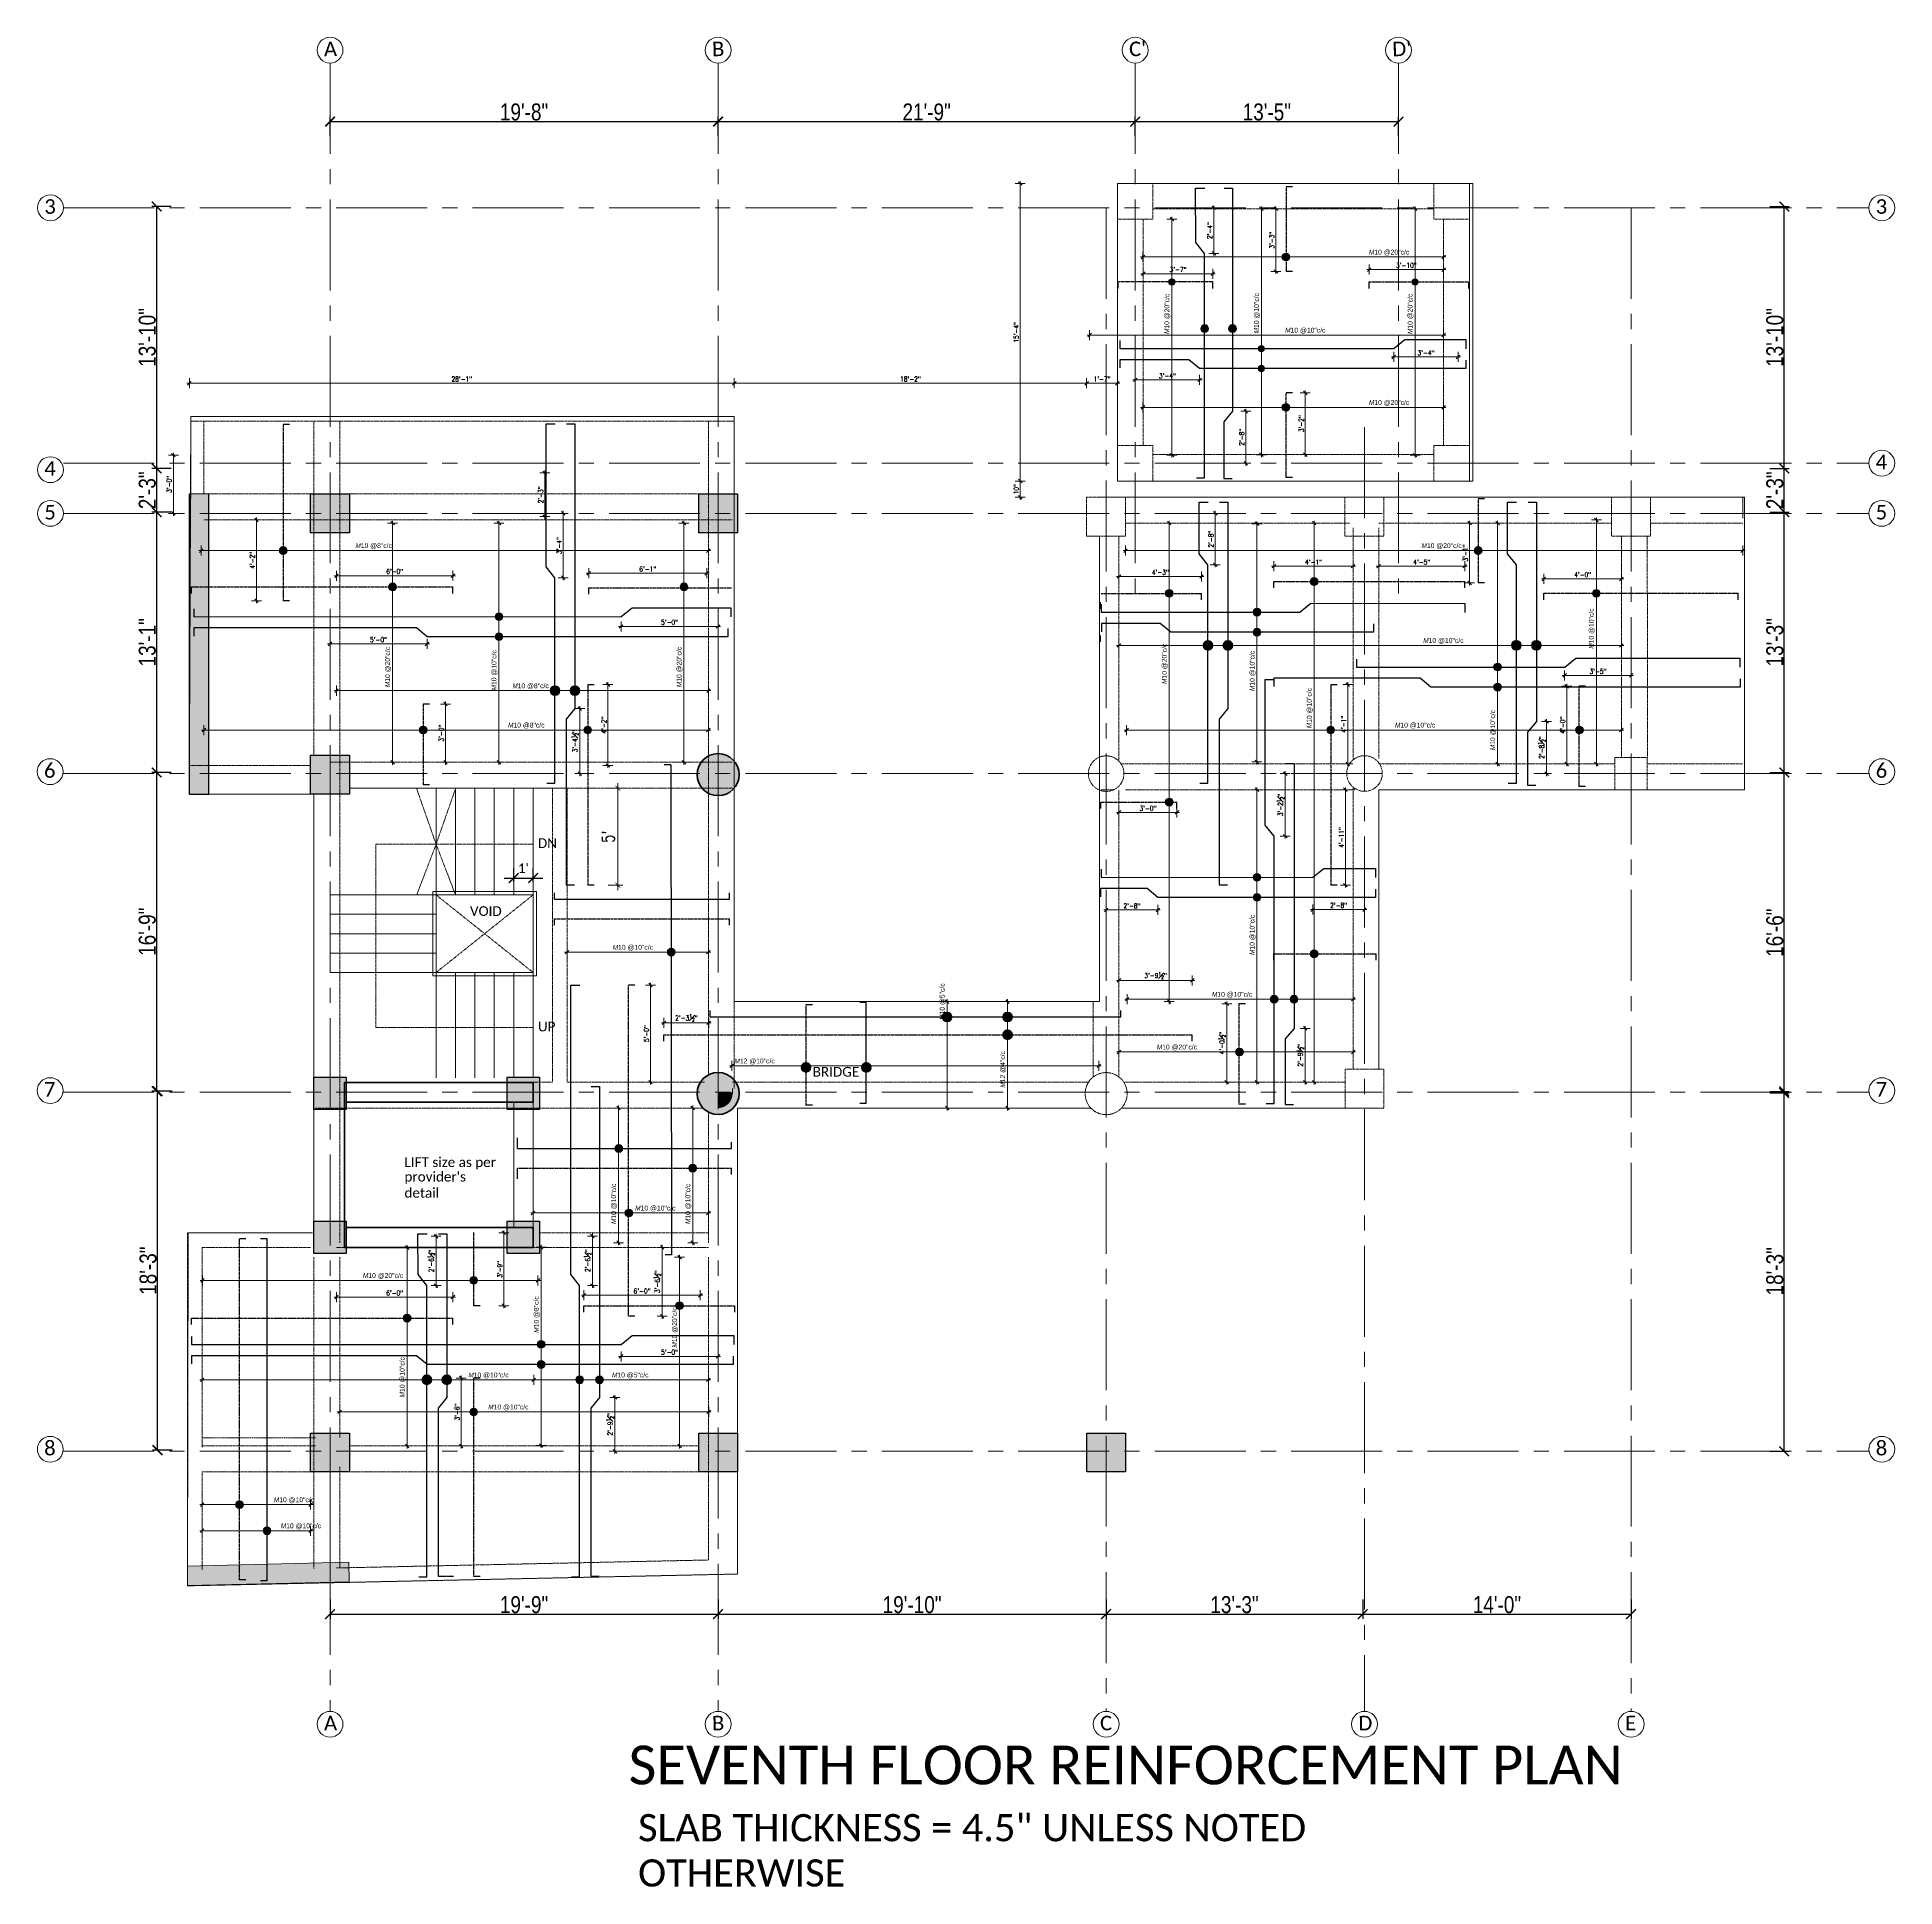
# Model space of a CAD drawing. Header units: inches. Extents: x 0 to 162649, y -36601 to -26324.
# Drawn here: x 157822 to 158971, y -27846 to -26702 of the extents above; entities that cross this region are included whole.
import ezdxf

# ---------------------------------------------------------------- set-up
doc = ezdxf.new("R2010")
doc.units = ezdxf.units.IN
doc.header["$MEASUREMENT"] = 0
for name, pattern in [('CENTER2', [1.125, 0.75, -0.125, 0.125, -0.125]), ('DASHED', [0.75, 0.5, -0.25]), ('PHANTOM2', [1.25, 0.625, -0.125, 0.125, -0.125, 0.125, -0.125])]:
    doc.linetypes.add(name, pattern=pattern)
for name, color, linetype, lineweight in [('A-COLUMN', 3, 'Continuous', 50), ('dimention', 1, 'Continuous', 13), ('hatch', 252, 'Continuous', 0), ('Line', 31, 'Continuous', 5), ('OL_AR_Center line', 253, 'CENTER2', 13), ('OL_AR_Hatch', 253, 'Continuous', 0), ('OL_AR_SECTION LINE', 253, 'PHANTOM2', 15), ('OL_AR_SYMBOL', 1, 'Continuous', 5), ('OL_AR_Text', 140, 'Continuous', 5), ('Rein', 3, 'Continuous', 30)]:
    doc.layers.add(name, color=color, linetype=linetype, lineweight=lineweight)
doc.styles.add('1-16 Annotative Text', font='calibri.ttf', dxfattribs={"height": 0.0625})
doc.styles.add('1-8 Annotative Text', font='calibri.ttf', dxfattribs={"height": 0.125})
doc.styles.add('Arial', font='arial.ttf', dxfattribs={"width": 0.8})
doc.styles.add('rmtext', font='romans.shx', dxfattribs={"width": 0.8})
doc.dimstyles.new('1-16 Annotative Dimension', dxfattribs={"dimtxt": 0.0625, "dimasz": 0.0625, "dimexe": 0.0625, "dimexo": 0.083333, "dimgap": 0.03125, "dimtad": 1, "dimdec": 0, "dimzin": 0, "dimdsep": 46, "dimlunit": 4, "dimtxsty": '1-16 Annotative Text', "dimblk": 'ARCHTICK', "dimcen": 0.0625, "dimdle": 0.0625, "dimadec": 0, "dimazin": 0, "dimtfac": 1, "dimtdec": 0, "dimtofl": 0, "dimtmove": 0, "dimatfit": 3, "dimfxl": 0.083333, "dimfxlon": 1, "dimtolj": 1, "dimtzin": 0, "dimarcsym": 1})
doc.dimstyles.new('Copy of DIM 48', dxfattribs={"dimscale": 48, "dimtxt": 0.0625, "dimasz": 0.046875, "dimexe": 0.0625, "dimexo": 0.015625, "dimgap": 0.015625, "dimtad": 3, "dimdec": 1, "dimzin": 3, "dimdsep": 46, "dimlunit": 4, "dimtxsty": 'rmtext', "dimblk": 'OBLIQUE', "dimcen": 0.09375, "dimdle": 0.03125, "dimclrd": 1, "dimclre": 1, "dimclrt": 2, "dimadec": 0, "dimazin": 0, "dimtfac": 0.75, "dimtdec": 1, "dimtix": 1, "dimtmove": 0, "dimatfit": 3, "dimfxl": 0.0625, "dimfxlon": 1, "dimfrac": 1, "dimtolj": 1, "dimtzin": 0, "dimlwd": -1, "dimlwe": 5, "dimarcsym": 0})
doc.dimstyles.new('D96-1', dxfattribs={"dimscale": 96, "dimtxt": 0.078125, "dimasz": 0.03125, "dimexe": 0.03125, "dimexo": 0.0625, "dimgap": 0.015625, "dimtad": 1, "dimdec": 1, "dimzin": 0, "dimdsep": 46, "dimlunit": 4, "dimtxsty": 'rmtext', "dimblk": 'ARCHTICK', "dimcen": 0, "dimdle": 0.03125, "dimclrd": 1, "dimclre": 1, "dimclrt": 2, "dimadec": 0, "dimazin": 0, "dimtfac": 0.75, "dimtdec": 1, "dimtix": 1, "dimtmove": 0, "dimatfit": 3, "dimfxl": 0.0625, "dimfxlon": 1, "dimfrac": 1, "dimtolj": 1, "dimtzin": 1, "dimlwd": -1, "dimlwe": -1, "dimarcsym": 0})
doc.dimstyles.new('Dim_OLA', dxfattribs={"dimscale": 1.5, "dimtxt": 7, "dimasz": 4, "dimexe": 2, "dimexo": 0.5, "dimgap": 0.3, "dimtad": 1, "dimdec": 0, "dimzin": 0, "dimdsep": 46, "dimlunit": 3, "dimtxsty": 'Arial', "dimblk": 'ARCHTICK', "dimcen": 0.05, "dimadec": 0, "dimazin": 0, "dimtfac": 1, "dimtdec": 0, "dimtix": 1, "dimtmove": 2, "dimatfit": 3, "dimldrblk": 'DOT', "dimfxl": 6, "dimfxlon": 1, "dimtolj": 1, "dimtzin": 0, "dimarcsym": 0})

# ---------------------------------------------------------------- blocks, each defined once
blk = doc.blocks.new('_ArchTick')
at = {"color": 0, "linetype": 'ByBlock', "const_width": 0.15}
blk.add_lwpolyline([(-0.5, -0.5), (0.5, 0.5)], dxfattribs=at)
blk = doc.blocks.new('*D1069')
at = {"layer": 'Defpoints', "color": 0, "transparency": 16777216}
for p in [(158128.7, -27221.9), (158116.7, -27232.3), (158128.7, -27232.3)]:
    blk.add_point(p, dxfattribs=at)
at = {"layer": 'OL_AR_Text', "color": 0, "lineweight": -2, "transparency": 16777216}
for p, q in [((158116.7, -27224.3), (158116.7, -27215.9)), ((158128.7, -27224.3), (158128.7, -27215.9)), ((158110.7, -27221.9), (158134.7, -27221.9))]:
    blk.add_line(p, q, dxfattribs=at)
at = {"layer": 'OL_AR_Text', "color": 0, "lineweight": -2, "transparency": 16777216, "xscale": 6, "yscale": 6, "zscale": 6, "rotation": 180}
blk.add_blockref('_ArchTick', (158116.7, -27221.9), dxfattribs=at)
at = {"layer": 'OL_AR_Text', "color": 0, "lineweight": -2, "transparency": 16777216, "xscale": 6, "yscale": 6, "zscale": 6}
blk.add_blockref('_ArchTick', (158128.7, -27221.9), dxfattribs=at)
at = {"layer": 'OL_AR_Text', "color": 0, "transparency": 16777216, "insert": (158122.7, -27215.8), "char_height": 6, "attachment_point": 5, "style": '1-16 Annotative Text'}
blk.add_mtext("\\A1;1'", dxfattribs=at)
blk = doc.blocks.new('_Oblique')
for p, q in [((-0.49, -0.49), (0.49, 0.49)), ((0, -1.37), (0, 1.38))]:
    blk.add_line(p, q)
blk = doc.blocks.new('*D992')
at = {"layer": 'Defpoints', "color": 0, "transparency": 16777216}
for p in [(157925.1, -27131.3), (158237.1, -27130.4), (158237.1, -27132.5)]:
    blk.add_point(p, dxfattribs=at)
at = {"layer": 'dimention', "color": 1, "transparency": 16777216}
blk.add_line((157923.6, -27130.4), (158238.6, -27130.4), dxfattribs=at)
at = {"layer": 'dimention', "color": 1, "lineweight": 5, "transparency": 16777216}
for p, q in [((157925.1, -27130.5), (157925.1, -27127.4)), ((158237.1, -27131.7), (158237.1, -27127.4))]:
    blk.add_line(p, q, dxfattribs=at)
at = {"layer": 'dimention', "color": 1, "transparency": 16777216, "xscale": 2.25, "yscale": 2.25, "zscale": 2.25, "rotation": 180}
blk.add_blockref('_Oblique', (157925.1, -27130.4), dxfattribs=at)
at = {"layer": 'dimention', "color": 1, "transparency": 16777216, "xscale": 2.25, "yscale": 2.25, "zscale": 2.25}
blk.add_blockref('_Oblique', (158237.1, -27130.4), dxfattribs=at)
at = {"layer": 'dimention', "color": 2, "transparency": 16777216, "insert": (158124.5, -27127.6), "char_height": 3, "attachment_point": 5, "style": 'rmtext'}
blk.add_mtext('\\A1;{\\Fgothici|c0;M\\fArial|b0|i0|c0|p34;\\W1;10 @8"c/c}', dxfattribs=at)
blk = doc.blocks.new('*D993')
at = {"layer": 'Defpoints', "color": 0, "transparency": 16777216}
for p in [(158384.8, -27298.3), (158387.8, -27298.3), (158383.2, -27364.1)]:
    blk.add_point(p, dxfattribs=at)
at = {"layer": 'dimention', "color": 1, "lineweight": 5, "transparency": 16777216}
for p, q in [((158387, -27298.3), (158381.8, -27298.3)), ((158384, -27364.1), (158387.8, -27364.1))]:
    blk.add_line(p, q, dxfattribs=at)
at = {"layer": 'dimention', "color": 1, "transparency": 16777216}
blk.add_line((158384.8, -27365.6), (158384.8, -27296.8), dxfattribs=at)
at = {"layer": 'dimention', "color": 1, "transparency": 16777216, "xscale": 2.25, "yscale": 2.25, "zscale": 2.25}
for p, rotation in [((158384.8, -27298.3), 90), ((158384.8, -27364.1), 270)]:
    blk.add_blockref('_Oblique', p, dxfattribs=dict(at, rotation=rotation))
at = {"layer": 'dimention', "color": 2, "transparency": 16777216, "insert": (158382, -27298.3), "char_height": 3, "attachment_point": 5, "rotation": 90, "style": 'rmtext'}
blk.add_mtext('\\A1;{\\Fgothici|c0;M\\fArial|b0|i0|c0|p34;\\W1;10 @5"c/c}', dxfattribs=at)
blk = doc.blocks.new('*D994')
at = {"layer": 'Defpoints', "color": 0, "transparency": 16777216}
for p in [(157923.5, -27020.3), (158237.1, -27019.4), (158237.1, -27019.4)]:
    blk.add_point(p, dxfattribs=at)
at = {"layer": 'dimention', "color": 1, "transparency": 16777216}
blk.add_line((157922, -27019.4), (158238.6, -27019.4), dxfattribs=at)
at = {"layer": 'dimention', "color": 1, "lineweight": 5, "transparency": 16777216}
for p, q in [((157923.5, -27019.5), (157923.5, -27016.4)), ((158237.1, -27019.4), (158237.1, -27016.4))]:
    blk.add_line(p, q, dxfattribs=at)
at = {"layer": 'dimention', "color": 1, "transparency": 16777216, "xscale": 2.25, "yscale": 2.25, "zscale": 2.25, "rotation": 180}
blk.add_blockref('_Oblique', (157923.5, -27019.4), dxfattribs=at)
at = {"layer": 'dimention', "color": 1, "transparency": 16777216, "xscale": 2.25, "yscale": 2.25, "zscale": 2.25}
blk.add_blockref('_Oblique', (158237.1, -27019.4), dxfattribs=at)
at = {"layer": 'dimention', "color": 2, "transparency": 16777216, "insert": (158030.1, -27016.6), "char_height": 3, "attachment_point": 5, "style": 'rmtext'}
blk.add_mtext('\\A1;{\\Fgothici|c0;M\\fArial|b0|i0|c0|p34;\\W1;10 @8"c/c}', dxfattribs=at)
blk = doc.blocks.new('*D1101')
at = {"layer": 'Defpoints', "color": 0, "transparency": 16777216}
for p in [(157957.6, -27000.4), (157974.1, -27000.4), (157974.1, -27050.4)]:
    blk.add_point(p, dxfattribs=at)
at = {"layer": 'dimention', "color": 1, "transparency": 16777216}
blk.add_line((157957.6, -27051.9), (157957.6, -26998.9), dxfattribs=at)
at = {"layer": 'dimention', "color": 1, "lineweight": 5, "transparency": 16777216}
for p, q in [((157960.6, -27000.4), (157954.6, -27000.4)), ((157960.6, -27050.4), (157954.6, -27050.4))]:
    blk.add_line(p, q, dxfattribs=at)
at = {"layer": 'dimention', "color": 1, "transparency": 16777216, "xscale": 2.25, "yscale": 2.25, "zscale": 2.25}
for p, rotation in [((157957.6, -27000.4), 90), ((157957.6, -27050.4), 270)]:
    blk.add_blockref('_Oblique', p, dxfattribs=dict(at, rotation=rotation))
at = {"layer": 'dimention', "color": 2, "transparency": 16777216, "insert": (157955.1, -27025.4), "char_height": 3, "attachment_point": 5, "rotation": 90, "style": 'rmtext'}
blk.add_mtext('\\A1;4\'-2"', dxfattribs=at)
blk = doc.blocks.new('*D1102')
at = {"layer": 'Defpoints', "color": 0, "transparency": 16777216}
for p in [(158162.5, -27166.3), (158181.1, -27166.3), (158162.5, -27226.3)]:
    blk.add_point(p, dxfattribs=at)
at = {"layer": 'dimention', "color": 1, "transparency": 16777216}
for p, q in [((158175.1, -27166.3), (158184.1, -27166.3)), ((158181.1, -27229.3), (158181.1, -27163.3)), ((158175.1, -27226.3), (158184.1, -27226.3))]:
    blk.add_line(p, q, dxfattribs=at)
at = {"layer": 'dimention', "color": 1, "transparency": 16777216, "xscale": 3, "yscale": 3, "zscale": 3}
for p, rotation in [((158181.1, -27166.3), 90), ((158181.1, -27226.3), 270)]:
    blk.add_blockref('_ArchTick', p, dxfattribs=dict(at, rotation=rotation))
at = {"layer": 'dimention', "color": 2, "transparency": 16777216, "insert": (158175.2, -27196.3), "char_height": 7.5, "attachment_point": 5, "rotation": 90, "style": 'rmtext'}
blk.add_mtext("\\A1;5'", dxfattribs=at)
blk = doc.blocks.new('*D997')
at = {"layer": 'Defpoints', "color": 0, "transparency": 16777216}
for p in [(158187.7, -27288.1), (158187.7, -27348.1), (158201.3, -27348.1)]:
    blk.add_point(p, dxfattribs=at)
at = {"layer": 'dimention', "color": 1, "transparency": 16777216}
blk.add_line((158201.3, -27286.6), (158201.3, -27349.6), dxfattribs=at)
at = {"layer": 'dimention', "color": 1, "lineweight": 5, "transparency": 16777216}
for p, q in [((158198.3, -27288.1), (158204.3, -27288.1)), ((158198.3, -27348.1), (158204.3, -27348.1))]:
    blk.add_line(p, q, dxfattribs=at)
at = {"layer": 'dimention', "color": 1, "transparency": 16777216, "xscale": 2.25, "yscale": 2.25, "zscale": 2.25}
for p, rotation in [((158201.3, -27288.1), 90), ((158201.3, -27348.1), 270)]:
    blk.add_blockref('_Oblique', p, dxfattribs=dict(at, rotation=rotation))
at = {"layer": 'dimention', "color": 2, "transparency": 16777216, "insert": (158198.8, -27318.1), "char_height": 3, "attachment_point": 5, "rotation": 90, "style": 'rmtext'}
blk.add_mtext('\\A1;5\'-0"', dxfattribs=at)
blk = doc.blocks.new('*D998')
at = {"layer": 'Defpoints', "color": 0, "transparency": 16777216}
for p in [(158422.1, -27298.3), (158422.2, -27298.3), (158422.1, -27364.1)]:
    blk.add_point(p, dxfattribs=at)
at = {"layer": 'dimention', "color": 1, "lineweight": 5, "transparency": 16777216}
for p, q in [((158422.1, -27298.3), (158419.1, -27298.3)), ((158422.1, -27364.1), (158419.1, -27364.1))]:
    blk.add_line(p, q, dxfattribs=at)
at = {"layer": 'dimention', "color": 1, "transparency": 16777216}
blk.add_line((158422.1, -27365.6), (158422.1, -27296.8), dxfattribs=at)
at = {"layer": 'dimention', "color": 1, "transparency": 16777216, "xscale": 2.25, "yscale": 2.25, "zscale": 2.25}
for p, rotation in [((158422.1, -27298.3), 90), ((158422.1, -27364.1), 270)]:
    blk.add_blockref('_Oblique', p, dxfattribs=dict(at, rotation=rotation))
at = {"layer": 'dimention', "color": 2, "transparency": 16777216, "insert": (158419.4, -27340.2), "char_height": 3, "attachment_point": 5, "rotation": 90, "style": 'rmtext'}
blk.add_mtext('\\A1;{\\Fgothici|c0;M\\fArial|b0|i0|c0|p34;\\W1;12 @4"c/c}', dxfattribs=at)
blk = doc.blocks.new('*D999')
at = {"layer": 'Defpoints', "color": 0, "transparency": 16777216}
for p in [(158251.6, -27339), (158478.6, -27338), (158478.6, -27338)]:
    blk.add_point(p, dxfattribs=at)
at = {"layer": 'dimention', "color": 1, "transparency": 16777216}
blk.add_line((158250.1, -27338), (158480.1, -27338), dxfattribs=at)
at = {"layer": 'dimention', "color": 1, "lineweight": 5, "transparency": 16777216}
for p, q in [((158251.6, -27338.2), (158251.6, -27335)), ((158478.6, -27338), (158478.6, -27335))]:
    blk.add_line(p, q, dxfattribs=at)
at = {"layer": 'dimention', "color": 1, "transparency": 16777216, "xscale": 2.25, "yscale": 2.25, "zscale": 2.25, "rotation": 180}
blk.add_blockref('_Oblique', (158251.6, -27338), dxfattribs=at)
at = {"layer": 'dimention', "color": 1, "transparency": 16777216, "xscale": 2.25, "yscale": 2.25, "zscale": 2.25}
blk.add_blockref('_Oblique', (158478.6, -27338), dxfattribs=at)
at = {"layer": 'dimention', "color": 2, "transparency": 16777216, "insert": (158265.7, -27335.3), "char_height": 3, "attachment_point": 5, "style": 'rmtext'}
blk.add_mtext('\\A1;{\\Fgothici|c0;M\\fArial|b0|i0|c0|p34;\\W1;12 @10"c/c}', dxfattribs=at)
blk = doc.blocks.new('*D1006')
at = {"layer": 'Defpoints', "color": 0, "transparency": 16777216}
for p in [(158149.7, -27263.1), (158237.1, -27267.7), (158237.1, -27273.6)]:
    blk.add_point(p, dxfattribs=at)
at = {"layer": 'dimention', "color": 1, "transparency": 16777216}
blk.add_line((158148.2, -27267.7), (158238.6, -27267.7), dxfattribs=at)
at = {"layer": 'dimention', "color": 1, "lineweight": 5, "transparency": 16777216}
for p, q in [((158149.7, -27264.7), (158149.7, -27270.7)), ((158237.1, -27270.7), (158237.1, -27264.7))]:
    blk.add_line(p, q, dxfattribs=at)
at = {"layer": 'dimention', "color": 1, "transparency": 16777216, "xscale": 2.25, "yscale": 2.25, "zscale": 2.25, "rotation": 180}
blk.add_blockref('_Oblique', (158149.7, -27267.7), dxfattribs=at)
at = {"layer": 'dimention', "color": 1, "transparency": 16777216, "xscale": 2.25, "yscale": 2.25, "zscale": 2.25}
blk.add_blockref('_Oblique', (158237.1, -27267.7), dxfattribs=at)
at = {"layer": 'dimention', "color": 2, "transparency": 16777216, "insert": (158190.4, -27265), "char_height": 3, "attachment_point": 5, "style": 'rmtext'}
blk.add_mtext('\\A1;{\\Fgothici|c0;M\\fArial|b0|i0|c0|p34;\\W1;10 @10"c/c}', dxfattribs=at)
blk = doc.blocks.new('*D1103')
at = {"layer": 'Defpoints', "color": 0, "transparency": 16777216}
for p in [(158536.4, -27285.2), (158491, -27318.8), (158536.4, -27318.8)]:
    blk.add_point(p, dxfattribs=at)
at = {"layer": 'dimention', "color": 1, "transparency": 16777216}
blk.add_line((158489.5, -27285.2), (158537.9, -27285.2), dxfattribs=at)
at = {"layer": 'dimention', "color": 1, "lineweight": 5, "transparency": 16777216}
for p, q in [((158491, -27288.2), (158491, -27282.2)), ((158536.4, -27288.2), (158536.4, -27282.2))]:
    blk.add_line(p, q, dxfattribs=at)
at = {"layer": 'dimention', "color": 1, "transparency": 16777216, "xscale": 2.25, "yscale": 2.25, "zscale": 2.25, "rotation": 180}
blk.add_blockref('_Oblique', (158491, -27285.2), dxfattribs=at)
at = {"layer": 'dimention', "color": 1, "transparency": 16777216, "xscale": 2.25, "yscale": 2.25, "zscale": 2.25}
blk.add_blockref('_Oblique', (158536.4, -27285.2), dxfattribs=at)
at = {"layer": 'dimention', "color": 2, "transparency": 16777216, "insert": (158513.7, -27282.2), "char_height": 3, "attachment_point": 5, "style": 'rmtext'}
blk.add_mtext('\\A1;3\'-9{\\H0.750000x;\\S1#2;}"', dxfattribs=at)
blk = doc.blocks.new('*D1104')
at = {"layer": 'Defpoints', "color": 0, "transparency": 16777216}
for p in [(158209.6, -27318.8), (158237.3, -27311.4), (158237.3, -27318.8)]:
    blk.add_point(p, dxfattribs=at)
at = {"layer": 'dimention', "color": 1, "lineweight": 5, "transparency": 16777216}
for p, q in [((158209.6, -27314.4), (158209.6, -27308.4)), ((158237.3, -27314.4), (158237.3, -27308.4))]:
    blk.add_line(p, q, dxfattribs=at)
at = {"layer": 'dimention', "color": 1, "transparency": 16777216}
blk.add_line((158208.1, -27311.4), (158238.8, -27311.4), dxfattribs=at)
at = {"layer": 'dimention', "color": 1, "transparency": 16777216, "xscale": 2.25, "yscale": 2.25, "zscale": 2.25, "rotation": 180}
blk.add_blockref('_Oblique', (158209.6, -27311.4), dxfattribs=at)
at = {"layer": 'dimention', "color": 1, "transparency": 16777216, "xscale": 2.25, "yscale": 2.25, "zscale": 2.25}
blk.add_blockref('_Oblique', (158237.3, -27311.4), dxfattribs=at)
at = {"layer": 'dimention', "color": 2, "transparency": 16777216, "insert": (158223.5, -27308.4), "char_height": 3, "attachment_point": 5, "style": 'rmtext'}
blk.add_mtext('\\A1;2\'-3{\\H0.750000x;\\S1#2;}"', dxfattribs=at)
blk = doc.blocks.new('*D1007')
at = {"layer": 'Defpoints', "color": 0, "transparency": 16777216}
for p in [(158128.7, -27424.4), (158237.1, -27429), (158237.1, -27434.9)]:
    blk.add_point(p, dxfattribs=at)
at = {"layer": 'dimention', "color": 1, "transparency": 16777216}
blk.add_line((158127.2, -27429), (158238.6, -27429), dxfattribs=at)
at = {"layer": 'dimention', "color": 1, "lineweight": 5, "transparency": 16777216}
for p, q in [((158128.7, -27426), (158128.7, -27432)), ((158237.1, -27432), (158237.1, -27426))]:
    blk.add_line(p, q, dxfattribs=at)
at = {"layer": 'dimention', "color": 1, "transparency": 16777216, "xscale": 2.25, "yscale": 2.25, "zscale": 2.25, "rotation": 180}
blk.add_blockref('_Oblique', (158128.7, -27429), dxfattribs=at)
at = {"layer": 'dimention', "color": 1, "transparency": 16777216, "xscale": 2.25, "yscale": 2.25, "zscale": 2.25}
blk.add_blockref('_Oblique', (158237.1, -27429), dxfattribs=at)
at = {"layer": 'dimention', "color": 2, "transparency": 16777216, "insert": (158204.3, -27426.3), "char_height": 3, "attachment_point": 5, "style": 'rmtext'}
blk.add_mtext('\\A1;{\\Fgothici|c0;M\\fArial|b0|i0|c0|p34;\\W1;10 @10"c/c}', dxfattribs=at)
blk = doc.blocks.new('*D1008')
at = {"layer": 'Defpoints', "color": 0, "transparency": 16777216}
for p in [(157924, -27608.3), (157991.1, -27609.4), (157991.1, -27609.4)]:
    blk.add_point(p, dxfattribs=at)
at = {"layer": 'dimention', "color": 1, "lineweight": 5, "transparency": 16777216}
for p, q in [((157924, -27609), (157924, -27612.4)), ((157991.1, -27609.4), (157991.1, -27606.4))]:
    blk.add_line(p, q, dxfattribs=at)
at = {"layer": 'dimention', "color": 1, "transparency": 16777216}
blk.add_line((157922.5, -27609.4), (157992.6, -27609.4), dxfattribs=at)
at = {"layer": 'dimention', "color": 1, "transparency": 16777216, "xscale": 2.25, "yscale": 2.25, "zscale": 2.25, "rotation": 180}
blk.add_blockref('_Oblique', (157924, -27609.4), dxfattribs=at)
at = {"layer": 'dimention', "color": 1, "transparency": 16777216, "xscale": 2.25, "yscale": 2.25, "zscale": 2.25}
blk.add_blockref('_Oblique', (157991.1, -27609.4), dxfattribs=at)
at = {"layer": 'dimention', "color": 2, "transparency": 16777216, "insert": (157980.8, -27606.7), "char_height": 3, "attachment_point": 5, "style": 'rmtext'}
blk.add_mtext('\\A1;{\\Fgothici|c0;M\\fArial|b0|i0|c0|p34;\\W1;10 @10"c/c}', dxfattribs=at)
blk = doc.blocks.new('*D1009')
at = {"layer": 'Defpoints', "color": 0, "transparency": 16777216}
for p in [(157924, -27624.4), (157991.1, -27625.5), (157991.1, -27625.5)]:
    blk.add_point(p, dxfattribs=at)
at = {"layer": 'dimention', "color": 1, "transparency": 16777216}
blk.add_line((157922.5, -27625.5), (157992.6, -27625.5), dxfattribs=at)
at = {"layer": 'dimention', "color": 1, "lineweight": 5, "transparency": 16777216}
for p, q in [((157924, -27625.1), (157924, -27628.5)), ((157991.1, -27625.5), (157991.1, -27622.5))]:
    blk.add_line(p, q, dxfattribs=at)
at = {"layer": 'dimention', "color": 1, "transparency": 16777216, "xscale": 2.25, "yscale": 2.25, "zscale": 2.25, "rotation": 180}
blk.add_blockref('_Oblique', (157924, -27625.5), dxfattribs=at)
at = {"layer": 'dimention', "color": 1, "transparency": 16777216, "xscale": 2.25, "yscale": 2.25, "zscale": 2.25}
blk.add_blockref('_Oblique', (157991.1, -27625.5), dxfattribs=at)
at = {"layer": 'dimention', "color": 2, "transparency": 16777216, "insert": (157985.1, -27622.8), "char_height": 3, "attachment_point": 5, "style": 'rmtext'}
blk.add_mtext('\\A1;{\\Fgothici|c0;M\\fArial|b0|i0|c0|p34;\\W1;10 @10"c/c}', dxfattribs=at)
blk = doc.blocks.new('*D1027')
at = {"layer": 'Defpoints', "color": 0, "transparency": 16777216}
for p in [(158505.9, -26929.6), (158691.8, -26930.8), (158691.8, -26930.8)]:
    blk.add_point(p, dxfattribs=at)
at = {"layer": 'dimention', "color": 1, "transparency": 16777216}
blk.add_line((158504.4, -26930.8), (158693.3, -26930.8), dxfattribs=at)
at = {"layer": 'dimention', "color": 1, "lineweight": 5, "transparency": 16777216}
for p, q in [((158505.9, -26930.4), (158505.9, -26933.8)), ((158691.8, -26930.8), (158691.8, -26927.8))]:
    blk.add_line(p, q, dxfattribs=at)
at = {"layer": 'dimention', "color": 1, "transparency": 16777216, "xscale": 2.25, "yscale": 2.25, "zscale": 2.25, "rotation": 180}
blk.add_blockref('_Oblique', (158505.9, -26930.8), dxfattribs=at)
at = {"layer": 'dimention', "color": 1, "transparency": 16777216, "xscale": 2.25, "yscale": 2.25, "zscale": 2.25}
blk.add_blockref('_Oblique', (158691.8, -26930.8), dxfattribs=at)
at = {"layer": 'dimention', "color": 2, "transparency": 16777216, "insert": (158658.1, -26928.1), "char_height": 3, "attachment_point": 5, "style": 'rmtext'}
blk.add_mtext('\\A1;{\\Fgothici|c0;M\\fArial|b0|i0|c0|p34;\\W1;10 @20"c/c}', dxfattribs=at)
blk = doc.blocks.new('*D1028')
at = {"layer": 'Defpoints', "color": 0, "transparency": 16777216}
for p in [(158523.8, -26814.4), (158523.8, -26814.4), (158522.5, -26960.4)]:
    blk.add_point(p, dxfattribs=at)
at = {"layer": 'dimention', "color": 1, "lineweight": 5, "transparency": 16777216}
for p, q in [((158523.8, -26814.4), (158520.8, -26814.4)), ((158523.3, -26960.4), (158526.8, -26960.4))]:
    blk.add_line(p, q, dxfattribs=at)
at = {"layer": 'dimention', "color": 1, "transparency": 16777216}
blk.add_line((158523.8, -26961.9), (158523.8, -26812.9), dxfattribs=at)
at = {"layer": 'dimention', "color": 1, "transparency": 16777216, "xscale": 2.25, "yscale": 2.25, "zscale": 2.25}
for p, rotation in [((158523.8, -26814.4), 90), ((158523.8, -26960.4), 270)]:
    blk.add_blockref('_Oblique', p, dxfattribs=dict(at, rotation=rotation))
at = {"layer": 'dimention', "color": 2, "transparency": 16777216, "insert": (158521, -26873), "char_height": 3, "attachment_point": 5, "rotation": 90, "style": 'rmtext'}
blk.add_mtext('\\A1;{\\Fgothici|c0;M\\fArial|b0|i0|c0|p34;\\W1;10 @20"c/c}', dxfattribs=at)
blk = doc.blocks.new('*D1029')
at = {"layer": 'Defpoints', "color": 0, "transparency": 16777216}
for p in [(158579.1, -26808), (158579.1, -26808), (158585.8, -26960.1)]:
    blk.add_point(p, dxfattribs=at)
at = {"layer": 'dimention', "color": 1, "lineweight": 5, "transparency": 16777216}
for p, q in [((158579.1, -26808), (158576.1, -26808)), ((158582.1, -26960.1), (158576.1, -26960.1))]:
    blk.add_line(p, q, dxfattribs=at)
at = {"layer": 'dimention', "color": 1, "transparency": 16777216}
blk.add_line((158579.1, -26961.6), (158579.1, -26806.5), dxfattribs=at)
at = {"layer": 'dimention', "color": 1, "transparency": 16777216, "xscale": 2.25, "yscale": 2.25, "zscale": 2.25}
for p, rotation in [((158579.1, -26808), 90), ((158579.1, -26960.1), 270)]:
    blk.add_blockref('_Oblique', p, dxfattribs=dict(at, rotation=rotation))
at = {"layer": 'dimention', "color": 2, "transparency": 16777216, "insert": (158576.4, -26872.6), "char_height": 3, "attachment_point": 5, "rotation": 90, "style": 'rmtext'}
blk.add_mtext('\\A1;{\\Fgothici|c0;M\\fArial|b0|i0|c0|p34;\\W1;10 @10"c/c}', dxfattribs=at)
blk = doc.blocks.new('*D1030')
at = {"layer": 'Defpoints', "color": 0, "transparency": 16777216}
for p in [(158505.9, -26839.1), (158691.8, -26837.8), (158691.8, -26837.8)]:
    blk.add_point(p, dxfattribs=at)
at = {"layer": 'dimention', "color": 1, "transparency": 16777216}
blk.add_line((158504.4, -26837.8), (158693.3, -26837.8), dxfattribs=at)
at = {"layer": 'dimention', "color": 1, "lineweight": 5, "transparency": 16777216}
for p, q in [((158505.9, -26838.3), (158505.9, -26834.8)), ((158691.8, -26837.8), (158691.8, -26834.8))]:
    blk.add_line(p, q, dxfattribs=at)
at = {"layer": 'dimention', "color": 1, "transparency": 16777216, "xscale": 2.25, "yscale": 2.25, "zscale": 2.25, "rotation": 180}
blk.add_blockref('_Oblique', (158505.9, -26837.8), dxfattribs=at)
at = {"layer": 'dimention', "color": 1, "transparency": 16777216, "xscale": 2.25, "yscale": 2.25, "zscale": 2.25}
blk.add_blockref('_Oblique', (158691.8, -26837.8), dxfattribs=at)
at = {"layer": 'dimention', "color": 2, "transparency": 16777216, "insert": (158658.1, -26835.1), "char_height": 3, "attachment_point": 5, "style": 'rmtext'}
blk.add_mtext('\\A1;{\\Fgothici|c0;M\\fArial|b0|i0|c0|p34;\\W1;10 @20"c/c}', dxfattribs=at)
blk = doc.blocks.new('*D1031')
at = {"layer": 'Defpoints', "color": 0, "transparency": 16777216}
for p in [(158041.8, -27002.4), (158041.8, -27002.4), (158040.5, -27150.3)]:
    blk.add_point(p, dxfattribs=at)
at = {"layer": 'dimention', "color": 1, "lineweight": 5, "transparency": 16777216}
for p, q in [((158041.8, -27002.4), (158038.8, -27002.4)), ((158041.3, -27150.3), (158044.8, -27150.3))]:
    blk.add_line(p, q, dxfattribs=at)
at = {"layer": 'dimention', "color": 1, "transparency": 16777216}
blk.add_line((158041.8, -27151.8), (158041.8, -27000.9), dxfattribs=at)
at = {"layer": 'dimention', "color": 1, "transparency": 16777216, "xscale": 2.25, "yscale": 2.25, "zscale": 2.25}
for p, rotation in [((158041.8, -27002.4), 90), ((158041.8, -27150.3), 270)]:
    blk.add_blockref('_Oblique', p, dxfattribs=dict(at, rotation=rotation))
at = {"layer": 'dimention', "color": 2, "transparency": 16777216, "insert": (158039, -27091.4), "char_height": 3, "attachment_point": 5, "rotation": 90, "style": 'rmtext'}
blk.add_mtext('\\A1;{\\Fgothici|c0;M\\fArial|b0|i0|c0|p34;\\W1;10 @20"c/c}', dxfattribs=at)
blk = doc.blocks.new('*D1032')
at = {"layer": 'Defpoints', "color": 0, "transparency": 16777216}
for p in [(158222, -27002.4), (158222, -27002.4), (158213.7, -27150.3)]:
    blk.add_point(p, dxfattribs=at)
at = {"layer": 'dimention', "color": 1, "lineweight": 5, "transparency": 16777216}
for p, q in [((158222, -27002.4), (158219, -27002.4)), ((158219, -27150.3), (158225, -27150.3))]:
    blk.add_line(p, q, dxfattribs=at)
at = {"layer": 'dimention', "color": 1, "transparency": 16777216}
blk.add_line((158222, -27151.8), (158222, -27000.9), dxfattribs=at)
at = {"layer": 'dimention', "color": 1, "transparency": 16777216, "xscale": 2.25, "yscale": 2.25, "zscale": 2.25}
for p, rotation in [((158222, -27002.4), 90), ((158222, -27150.3), 270)]:
    blk.add_blockref('_Oblique', p, dxfattribs=dict(at, rotation=rotation))
at = {"layer": 'dimention', "color": 2, "transparency": 16777216, "insert": (158219.3, -27091.4), "char_height": 3, "attachment_point": 5, "rotation": 90, "style": 'rmtext'}
blk.add_mtext('\\A1;{\\Fgothici|c0;M\\fArial|b0|i0|c0|p34;\\W1;10 @20"c/c}', dxfattribs=at)
blk = doc.blocks.new('*D1115')
at = {"layer": 'Defpoints', "color": 0, "transparency": 16777216}
for p in [(158236.1, -27033.4), (158163.1, -27042.4), (158236.1, -27042.4)]:
    blk.add_point(p, dxfattribs=at)
at = {"layer": 'dimention', "color": 1, "transparency": 16777216}
blk.add_line((158161.6, -27033.4), (158237.6, -27033.4), dxfattribs=at)
at = {"layer": 'dimention', "color": 1, "lineweight": 5, "transparency": 16777216}
for p, q in [((158163.1, -27036.4), (158163.1, -27030.4)), ((158236.1, -27036.4), (158236.1, -27030.4))]:
    blk.add_line(p, q, dxfattribs=at)
at = {"layer": 'dimention', "color": 1, "transparency": 16777216, "xscale": 2.25, "yscale": 2.25, "zscale": 2.25, "rotation": 180}
blk.add_blockref('_Oblique', (158163.1, -27033.4), dxfattribs=at)
at = {"layer": 'dimention', "color": 1, "transparency": 16777216, "xscale": 2.25, "yscale": 2.25, "zscale": 2.25}
blk.add_blockref('_Oblique', (158236.1, -27033.4), dxfattribs=at)
at = {"layer": 'dimention', "color": 2, "transparency": 16777216, "insert": (158199.6, -27030.8), "char_height": 3, "attachment_point": 5, "style": 'rmtext'}
blk.add_mtext('\\A1;6\'-1"', dxfattribs=at)
blk = doc.blocks.new('*D1116')
at = {"layer": 'Defpoints', "color": 0, "transparency": 16777216}
for p in [(158007.1, -27034.9), (158007.1, -27041.9), (158079.1, -27041.9)]:
    blk.add_point(p, dxfattribs=at)
at = {"layer": 'dimention', "color": 1, "lineweight": 5, "transparency": 16777216}
for p, q in [((158007.1, -27037.9), (158007.1, -27031.9)), ((158079.1, -27037.9), (158079.1, -27031.9))]:
    blk.add_line(p, q, dxfattribs=at)
at = {"layer": 'dimention', "color": 1, "transparency": 16777216}
blk.add_line((158080.6, -27034.9), (158005.6, -27034.9), dxfattribs=at)
at = {"layer": 'dimention', "color": 1, "transparency": 16777216, "xscale": 2.25, "yscale": 2.25, "zscale": 2.25, "rotation": 180}
blk.add_blockref('_Oblique', (158007.1, -27034.9), dxfattribs=at)
at = {"layer": 'dimention', "color": 1, "transparency": 16777216, "xscale": 2.25, "yscale": 2.25, "zscale": 2.25}
blk.add_blockref('_Oblique', (158079.1, -27034.9), dxfattribs=at)
at = {"layer": 'dimention', "color": 2, "transparency": 16777216, "insert": (158043.1, -27032.3), "char_height": 3, "attachment_point": 5, "style": 'rmtext'}
blk.add_mtext('\\A1;6\'-0"', dxfattribs=at)
blk = doc.blocks.new('*D1033')
at = {"layer": 'Defpoints', "color": 0, "transparency": 16777216}
for p in [(158107.6, -27002.4), (158107.6, -27002.4), (158106.3, -27150.3)]:
    blk.add_point(p, dxfattribs=at)
at = {"layer": 'dimention', "color": 1, "lineweight": 5, "transparency": 16777216}
for p, q in [((158107.6, -27002.4), (158104.6, -27002.4)), ((158107.1, -27150.3), (158110.6, -27150.3))]:
    blk.add_line(p, q, dxfattribs=at)
at = {"layer": 'dimention', "color": 1, "transparency": 16777216}
blk.add_line((158107.6, -27151.8), (158107.6, -27000.9), dxfattribs=at)
at = {"layer": 'dimention', "color": 1, "transparency": 16777216, "xscale": 2.25, "yscale": 2.25, "zscale": 2.25}
for p, rotation in [((158107.6, -27002.4), 90), ((158107.6, -27150.3), 270)]:
    blk.add_blockref('_Oblique', p, dxfattribs=dict(at, rotation=rotation))
at = {"layer": 'dimention', "color": 2, "transparency": 16777216, "insert": (158104.8, -27093.4), "char_height": 3, "attachment_point": 5, "rotation": 90, "style": 'rmtext'}
blk.add_mtext('\\A1;{\\Fgothici|c0;M\\fArial|b0|i0|c0|p34;\\W1;10 @10"c/c}', dxfattribs=at)
blk = doc.blocks.new('*D1034')
at = {"layer": 'Defpoints', "color": 0, "transparency": 16777216}
for p in [(158635.9, -27329.4), (158491, -27337.7), (158635.9, -27337.7)]:
    blk.add_point(p, dxfattribs=at)
at = {"layer": 'dimention', "color": 1, "transparency": 16777216}
blk.add_line((158489.5, -27329.4), (158637.4, -27329.4), dxfattribs=at)
at = {"layer": 'dimention', "color": 1, "lineweight": 5, "transparency": 16777216}
for p, q in [((158491, -27332.4), (158491, -27326.4)), ((158635.9, -27332.4), (158635.9, -27326.4))]:
    blk.add_line(p, q, dxfattribs=at)
at = {"layer": 'dimention', "color": 1, "transparency": 16777216, "xscale": 2.25, "yscale": 2.25, "zscale": 2.25, "rotation": 180}
blk.add_blockref('_Oblique', (158491, -27329.4), dxfattribs=at)
at = {"layer": 'dimention', "color": 1, "transparency": 16777216, "xscale": 2.25, "yscale": 2.25, "zscale": 2.25}
blk.add_blockref('_Oblique', (158635.9, -27329.4), dxfattribs=at)
at = {"layer": 'dimention', "color": 2, "transparency": 16777216, "insert": (158526.9, -27326.7), "char_height": 3, "attachment_point": 5, "style": 'rmtext'}
blk.add_mtext('\\A1;{\\Fgothici|c0;M\\fArial|b0|i0|c0|p34;\\W1;10 @20"c/c}', dxfattribs=at)
blk = doc.blocks.new('*D1035')
at = {"layer": 'Defpoints', "color": 0, "transparency": 16777216}
for p in [(158611.8, -27002.4), (158611.8, -27002.4), (158610.5, -27348.1)]:
    blk.add_point(p, dxfattribs=at)
at = {"layer": 'dimention', "color": 1, "lineweight": 5, "transparency": 16777216}
for p, q in [((158611.8, -27002.4), (158608.8, -27002.4)), ((158611.3, -27348.1), (158614.8, -27348.1))]:
    blk.add_line(p, q, dxfattribs=at)
at = {"layer": 'dimention', "color": 1, "transparency": 16777216}
blk.add_line((158611.8, -27349.6), (158611.8, -27000.9), dxfattribs=at)
at = {"layer": 'dimention', "color": 1, "transparency": 16777216, "xscale": 2.25, "yscale": 2.25, "zscale": 2.25}
for p, rotation in [((158611.8, -27002.4), 90), ((158611.8, -27348.1), 270)]:
    blk.add_blockref('_Oblique', p, dxfattribs=dict(at, rotation=rotation))
at = {"layer": 'dimention', "color": 2, "transparency": 16777216, "insert": (158609, -27116.8), "char_height": 3, "attachment_point": 5, "rotation": 90, "style": 'rmtext'}
blk.add_mtext('\\A1;{\\Fgothici|c0;M\\fArial|b0|i0|c0|p34;\\W1;10 @10"c/c}', dxfattribs=at)
blk = doc.blocks.new('*D1036')
at = {"layer": 'Defpoints', "color": 0, "transparency": 16777216}
for p in [(158786.3, -27000.4), (158786.3, -27000.4), (158786.3, -27151.3)]:
    blk.add_point(p, dxfattribs=at)
at = {"layer": 'dimention', "color": 1, "transparency": 16777216}
blk.add_line((158786.3, -27152.8), (158786.3, -26998.9), dxfattribs=at)
at = {"layer": 'dimention', "color": 1, "lineweight": 5, "transparency": 16777216}
for p, q in [((158786.3, -27000.4), (158783.3, -27000.4)), ((158786.3, -27151.3), (158783.3, -27151.3))]:
    blk.add_line(p, q, dxfattribs=at)
at = {"layer": 'dimention', "color": 1, "transparency": 16777216, "xscale": 2.25, "yscale": 2.25, "zscale": 2.25}
for p, rotation in [((158786.3, -27000.4), 90), ((158786.3, -27151.3), 270)]:
    blk.add_blockref('_Oblique', p, dxfattribs=dict(at, rotation=rotation))
at = {"layer": 'dimention', "color": 2, "transparency": 16777216, "insert": (158783.5, -27067.6), "char_height": 3, "attachment_point": 5, "rotation": 90, "style": 'rmtext'}
blk.add_mtext('\\A1;{\\Fgothici|c0;M\\fArial|b0|i0|c0|p34;\\W1;10 @10"c/c}', dxfattribs=at)
blk = doc.blocks.new('*D1037')
at = {"layer": 'Defpoints', "color": 0, "transparency": 16777216}
for p in [(158522.1, -27002.4), (158522.1, -27002.4), (158479, -27298.3)]:
    blk.add_point(p, dxfattribs=at)
at = {"layer": 'dimention', "color": 1, "lineweight": 5, "transparency": 16777216}
for p, q in [((158522.1, -27002.4), (158519.1, -27002.4)), ((158519.1, -27298.3), (158525.1, -27298.3))]:
    blk.add_line(p, q, dxfattribs=at)
at = {"layer": 'dimention', "color": 1, "transparency": 16777216}
blk.add_line((158522.1, -27299.8), (158522.1, -27000.9), dxfattribs=at)
at = {"layer": 'dimention', "color": 1, "transparency": 16777216, "xscale": 2.25, "yscale": 2.25, "zscale": 2.25}
for p, rotation in [((158522.1, -27002.4), 90), ((158522.1, -27298.3), 270)]:
    blk.add_blockref('_Oblique', p, dxfattribs=dict(at, rotation=rotation))
at = {"layer": 'dimention', "color": 2, "transparency": 16777216, "insert": (158519.4, -27089.4), "char_height": 3, "attachment_point": 5, "rotation": 90, "style": 'rmtext'}
blk.add_mtext('\\A1;{\\Fgothici|c0;M\\fArial|b0|i0|c0|p34;\\W1;10 @20"c/c}', dxfattribs=at)
blk = doc.blocks.new('*D1038')
at = {"layer": 'Defpoints', "color": 0, "transparency": 16777216}
for p in [(158495.8, -27130.4), (158801.8, -27130.4), (158801.8, -27130.4)]:
    blk.add_point(p, dxfattribs=at)
at = {"layer": 'dimention', "color": 1, "transparency": 16777216}
blk.add_line((158494.3, -27130.4), (158803.3, -27130.4), dxfattribs=at)
at = {"layer": 'dimention', "color": 1, "lineweight": 5, "transparency": 16777216}
for p, q in [((158495.8, -27130.4), (158495.8, -27127.4)), ((158801.8, -27130.4), (158801.8, -27127.4))]:
    blk.add_line(p, q, dxfattribs=at)
at = {"layer": 'dimention', "color": 1, "transparency": 16777216, "xscale": 2.25, "yscale": 2.25, "zscale": 2.25, "rotation": 180}
blk.add_blockref('_Oblique', (158495.8, -27130.4), dxfattribs=at)
at = {"layer": 'dimention', "color": 1, "transparency": 16777216, "xscale": 2.25, "yscale": 2.25, "zscale": 2.25}
blk.add_blockref('_Oblique', (158801.8, -27130.4), dxfattribs=at)
at = {"layer": 'dimention', "color": 2, "transparency": 16777216, "insert": (158674.2, -27127.6), "char_height": 3, "attachment_point": 5, "style": 'rmtext'}
blk.add_mtext('\\A1;{\\Fgothici|c0;M\\fArial|b0|i0|c0|p34;\\W1;10 @10"c/c}', dxfattribs=at)
blk = doc.blocks.new('*D1039')
at = {"layer": 'Defpoints', "color": 0, "transparency": 16777216}
for p in [(158495.1, -27020.3), (158876.8, -27019.4), (158876.8, -27021.5)]:
    blk.add_point(p, dxfattribs=at)
at = {"layer": 'dimention', "color": 1, "transparency": 16777216}
blk.add_line((158493.6, -27019.4), (158878.3, -27019.4), dxfattribs=at)
at = {"layer": 'dimention', "color": 1, "lineweight": 5, "transparency": 16777216}
for p, q in [((158495.1, -27019.5), (158495.1, -27016.4)), ((158876.8, -27020.7), (158876.8, -27016.4))]:
    blk.add_line(p, q, dxfattribs=at)
at = {"layer": 'dimention', "color": 1, "transparency": 16777216, "xscale": 2.25, "yscale": 2.25, "zscale": 2.25, "rotation": 180}
blk.add_blockref('_Oblique', (158495.1, -27019.4), dxfattribs=at)
at = {"layer": 'dimention', "color": 1, "transparency": 16777216, "xscale": 2.25, "yscale": 2.25, "zscale": 2.25}
blk.add_blockref('_Oblique', (158876.8, -27019.4), dxfattribs=at)
at = {"layer": 'dimention', "color": 2, "transparency": 16777216, "insert": (158690.6, -27016.6), "char_height": 3, "attachment_point": 5, "style": 'rmtext'}
blk.add_mtext('\\A1;{\\Fgothici|c0;M\\fArial|b0|i0|c0|p34;\\W1;10 @20"c/c}', dxfattribs=at)
blk = doc.blocks.new('*D1117')
at = {"layer": 'Defpoints', "color": 0, "transparency": 16777216}
for p in [(158707.9, -27002.4), (158713.2, -27002.4), (158713.2, -27039.4)]:
    blk.add_point(p, dxfattribs=at)
at = {"layer": 'dimention', "color": 1, "lineweight": 5, "transparency": 16777216}
for p, q in [((158710.9, -27002.4), (158704.9, -27002.4)), ((158710.9, -27039.4), (158704.9, -27039.4))]:
    blk.add_line(p, q, dxfattribs=at)
at = {"layer": 'dimention', "color": 1, "transparency": 16777216}
blk.add_line((158707.9, -27040.9), (158707.9, -27000.9), dxfattribs=at)
at = {"layer": 'dimention', "color": 1, "transparency": 16777216, "xscale": 2.25, "yscale": 2.25, "zscale": 2.25}
for p, rotation in [((158707.9, -27002.4), 90), ((158707.9, -27039.4), 270)]:
    blk.add_blockref('_Oblique', p, dxfattribs=dict(at, rotation=rotation))
at = {"layer": 'dimention', "color": 2, "transparency": 16777216, "insert": (158705.3, -27020.9), "char_height": 3, "attachment_point": 5, "rotation": 90, "style": 'rmtext'}
blk.add_mtext('\\A1;3\'-1"', dxfattribs=at)
blk = doc.blocks.new('*D1118')
at = {"layer": 'Defpoints', "color": 0, "transparency": 16777216}
for p in [(158491, -27045.9), (158542.1, -27035.4), (158542.1, -27045.9)]:
    blk.add_point(p, dxfattribs=at)
at = {"layer": 'dimention', "color": 1, "lineweight": 5, "transparency": 16777216}
for p, q in [((158491, -27038.4), (158491, -27032.4)), ((158542.1, -27038.4), (158542.1, -27032.4))]:
    blk.add_line(p, q, dxfattribs=at)
at = {"layer": 'dimention', "color": 1, "transparency": 16777216}
blk.add_line((158489.5, -27035.4), (158543.6, -27035.4), dxfattribs=at)
at = {"layer": 'dimention', "color": 1, "transparency": 16777216, "xscale": 2.25, "yscale": 2.25, "zscale": 2.25, "rotation": 180}
blk.add_blockref('_Oblique', (158491, -27035.4), dxfattribs=at)
at = {"layer": 'dimention', "color": 1, "transparency": 16777216, "xscale": 2.25, "yscale": 2.25, "zscale": 2.25}
blk.add_blockref('_Oblique', (158542.1, -27035.4), dxfattribs=at)
at = {"layer": 'dimention', "color": 2, "transparency": 16777216, "insert": (158516.6, -27032.8), "char_height": 3, "attachment_point": 5, "style": 'rmtext'}
blk.add_mtext('\\A1;4\'-3"', dxfattribs=at)
blk = doc.blocks.new('*D1119')
at = {"layer": 'Defpoints', "color": 0, "transparency": 16777216}
for p in [(158635.8, -27029), (158586.9, -27038.5), (158635.8, -27035.2)]:
    blk.add_point(p, dxfattribs=at)
at = {"layer": 'dimention', "color": 1, "transparency": 16777216}
blk.add_line((158585.4, -27029), (158637.3, -27029), dxfattribs=at)
at = {"layer": 'dimention', "color": 1, "lineweight": 5, "transparency": 16777216}
for p, q in [((158586.9, -27032), (158586.9, -27026)), ((158635.8, -27032), (158635.8, -27026))]:
    blk.add_line(p, q, dxfattribs=at)
at = {"layer": 'dimention', "color": 1, "transparency": 16777216, "xscale": 2.25, "yscale": 2.25, "zscale": 2.25, "rotation": 180}
blk.add_blockref('_Oblique', (158586.9, -27029), dxfattribs=at)
at = {"layer": 'dimention', "color": 1, "transparency": 16777216, "xscale": 2.25, "yscale": 2.25, "zscale": 2.25}
blk.add_blockref('_Oblique', (158635.8, -27029), dxfattribs=at)
at = {"layer": 'dimention', "color": 2, "transparency": 16777216, "insert": (158611.4, -27026.5), "char_height": 3, "attachment_point": 5, "style": 'rmtext'}
blk.add_mtext('\\A1;4\'-1"', dxfattribs=at)
blk = doc.blocks.new('*D1120')
at = {"layer": 'Defpoints', "color": 0, "transparency": 16777216}
for p in [(158651.7, -27034.5), (158704.9, -27029), (158704.9, -27038.5)]:
    blk.add_point(p, dxfattribs=at)
at = {"layer": 'dimention', "color": 1, "transparency": 16777216}
blk.add_line((158650.2, -27029), (158706.4, -27029), dxfattribs=at)
at = {"layer": 'dimention', "color": 1, "lineweight": 5, "transparency": 16777216}
for p, q in [((158651.7, -27032), (158651.7, -27026)), ((158704.9, -27032), (158704.9, -27026))]:
    blk.add_line(p, q, dxfattribs=at)
at = {"layer": 'dimention', "color": 1, "transparency": 16777216, "xscale": 2.25, "yscale": 2.25, "zscale": 2.25, "rotation": 180}
blk.add_blockref('_Oblique', (158651.7, -27029), dxfattribs=at)
at = {"layer": 'dimention', "color": 1, "transparency": 16777216, "xscale": 2.25, "yscale": 2.25, "zscale": 2.25}
blk.add_blockref('_Oblique', (158704.9, -27029), dxfattribs=at)
at = {"layer": 'dimention', "color": 2, "transparency": 16777216, "insert": (158678.3, -27026.5), "char_height": 3, "attachment_point": 5, "style": 'rmtext'}
blk.add_mtext('\\A1;4\'-5"', dxfattribs=at)
blk = doc.blocks.new('*D1121')
at = {"layer": 'Defpoints', "color": 0, "transparency": 16777216}
for p in [(158753.8, -27045.8), (158801.8, -27036.9), (158801.8, -27045.8)]:
    blk.add_point(p, dxfattribs=at)
at = {"layer": 'dimention', "color": 1, "lineweight": 5, "transparency": 16777216}
for p, q in [((158753.8, -27039.9), (158753.8, -27033.9)), ((158801.8, -27039.9), (158801.8, -27033.9))]:
    blk.add_line(p, q, dxfattribs=at)
at = {"layer": 'dimention', "color": 1, "transparency": 16777216}
blk.add_line((158752.3, -27036.9), (158803.3, -27036.9), dxfattribs=at)
at = {"layer": 'dimention', "color": 1, "transparency": 16777216, "xscale": 2.25, "yscale": 2.25, "zscale": 2.25, "rotation": 180}
blk.add_blockref('_Oblique', (158753.8, -27036.9), dxfattribs=at)
at = {"layer": 'dimention', "color": 1, "transparency": 16777216, "xscale": 2.25, "yscale": 2.25, "zscale": 2.25}
blk.add_blockref('_Oblique', (158801.8, -27036.9), dxfattribs=at)
at = {"layer": 'dimention', "color": 2, "transparency": 16777216, "insert": (158777.8, -27034.3), "char_height": 3, "attachment_point": 5, "style": 'rmtext'}
blk.add_mtext('\\A1;4\'-0"', dxfattribs=at)
blk = doc.blocks.new('*D1122')
at = {"layer": 'Defpoints', "color": 0, "transparency": 16777216}
for p in [(158775.5, -27103.3), (158768, -27151.3), (158775.5, -27151.3)]:
    blk.add_point(p, dxfattribs=at)
at = {"layer": 'dimention', "color": 1, "lineweight": 5, "transparency": 16777216}
for p, q in [((158771, -27103.3), (158765, -27103.3)), ((158771, -27151.3), (158765, -27151.3))]:
    blk.add_line(p, q, dxfattribs=at)
at = {"layer": 'dimention', "color": 1, "transparency": 16777216}
blk.add_line((158768, -27101.8), (158768, -27152.8), dxfattribs=at)
at = {"layer": 'dimention', "color": 1, "transparency": 16777216, "xscale": 2.25, "yscale": 2.25, "zscale": 2.25}
for p, rotation in [((158768, -27103.3), 90), ((158768, -27151.3), 270)]:
    blk.add_blockref('_Oblique', p, dxfattribs=dict(at, rotation=rotation))
at = {"layer": 'dimention', "color": 2, "transparency": 16777216, "insert": (158765.5, -27127.3), "char_height": 3, "attachment_point": 5, "rotation": 90, "style": 'rmtext'}
blk.add_mtext('\\A1;4\'-0"', dxfattribs=at)
blk = doc.blocks.new('*D1040')
at = {"layer": 'Defpoints', "color": 0, "transparency": 16777216}
for p in [(158491, -27181.3), (158491, -27182), (158526.9, -27190.3)]:
    blk.add_point(p, dxfattribs=at)
at = {"layer": 'dimention', "color": 1, "transparency": 16777216}
blk.add_line((158528.4, -27181.3), (158489.5, -27181.3), dxfattribs=at)
at = {"layer": 'dimention', "color": 1, "lineweight": 5, "transparency": 16777216}
for p, q in [((158491, -27181.3), (158491, -27178.3)), ((158526.9, -27184.3), (158526.9, -27178.3))]:
    blk.add_line(p, q, dxfattribs=at)
at = {"layer": 'dimention', "color": 1, "transparency": 16777216, "xscale": 2.25, "yscale": 2.25, "zscale": 2.25, "rotation": 180}
blk.add_blockref('_Oblique', (158491, -27181.3), dxfattribs=at)
at = {"layer": 'dimention', "color": 1, "transparency": 16777216, "xscale": 2.25, "yscale": 2.25, "zscale": 2.25}
blk.add_blockref('_Oblique', (158526.9, -27181.3), dxfattribs=at)
at = {"layer": 'dimention', "color": 2, "transparency": 16777216, "insert": (158509, -27178.8), "char_height": 3, "attachment_point": 5, "style": 'rmtext'}
blk.add_mtext('\\A1;3\'-0"', dxfattribs=at)
blk = doc.blocks.new('*D1041')
at = {"layer": 'Defpoints', "color": 0, "transparency": 16777216}
for p in [(158576.4, -27002.8), (158576.4, -27002.8), (158575.2, -27150.1)]:
    blk.add_point(p, dxfattribs=at)
at = {"layer": 'dimention', "color": 1, "lineweight": 5, "transparency": 16777216}
for p, q in [((158576.4, -27002.8), (158573.4, -27002.8)), ((158575.9, -27150.1), (158579.4, -27150.1))]:
    blk.add_line(p, q, dxfattribs=at)
at = {"layer": 'dimention', "color": 1, "transparency": 16777216}
blk.add_line((158576.4, -27151.6), (158576.4, -27001.3), dxfattribs=at)
at = {"layer": 'dimention', "color": 1, "transparency": 16777216, "xscale": 2.25, "yscale": 2.25, "zscale": 2.25}
for p, rotation in [((158576.4, -27002.8), 90), ((158576.4, -27150.1), 270)]:
    blk.add_blockref('_Oblique', p, dxfattribs=dict(at, rotation=rotation))
at = {"layer": 'dimention', "color": 2, "transparency": 16777216, "insert": (158573.7, -27093.8), "char_height": 3, "attachment_point": 5, "rotation": 90, "style": 'rmtext'}
blk.add_mtext('\\A1;{\\Fgothici|c0;M\\fArial|b0|i0|c0|p34;\\W1;10 @10"c/c}', dxfattribs=at)
blk = doc.blocks.new('*D1042')
at = {"layer": 'Defpoints', "color": 0, "transparency": 16777216}
for p in [(158725.2, -27002.4), (158725.2, -27002.4), (158724, -27151.3)]:
    blk.add_point(p, dxfattribs=at)
at = {"layer": 'dimention', "color": 1, "lineweight": 5, "transparency": 16777216}
for p, q in [((158725.2, -27002.4), (158722.2, -27002.4)), ((158724.7, -27151.3), (158728.2, -27151.3))]:
    blk.add_line(p, q, dxfattribs=at)
at = {"layer": 'dimention', "color": 1, "transparency": 16777216}
blk.add_line((158725.2, -27152.8), (158725.2, -27000.9), dxfattribs=at)
at = {"layer": 'dimention', "color": 1, "transparency": 16777216, "xscale": 2.25, "yscale": 2.25, "zscale": 2.25}
for p, rotation in [((158725.2, -27002.4), 90), ((158725.2, -27151.3), 270)]:
    blk.add_blockref('_Oblique', p, dxfattribs=dict(at, rotation=rotation))
at = {"layer": 'dimention', "color": 2, "transparency": 16777216, "insert": (158722.5, -27130.4), "char_height": 3, "attachment_point": 5, "rotation": 90, "style": 'rmtext'}
blk.add_mtext('\\A1;{\\Fgothici|c0;M\\fArial|b0|i0|c0|p34;\\W1;10 @10"c/c}', dxfattribs=at)
blk = doc.blocks.new('*D1043')
at = {"layer": 'Defpoints', "color": 0, "transparency": 16777216}
for p in [(158576.4, -27167.3), (158576.4, -27167.3), (158575.2, -27348.1)]:
    blk.add_point(p, dxfattribs=at)
at = {"layer": 'dimention', "color": 1, "lineweight": 5, "transparency": 16777216}
for p, q in [((158576.4, -27167.3), (158573.4, -27167.3)), ((158575.9, -27348.1), (158579.4, -27348.1))]:
    blk.add_line(p, q, dxfattribs=at)
at = {"layer": 'dimention', "color": 1, "transparency": 16777216}
blk.add_line((158576.4, -27349.6), (158576.4, -27165.8), dxfattribs=at)
at = {"layer": 'dimention', "color": 1, "transparency": 16777216, "xscale": 2.25, "yscale": 2.25, "zscale": 2.25}
for p, rotation in [((158576.4, -27167.3), 90), ((158576.4, -27348.1), 270)]:
    blk.add_blockref('_Oblique', p, dxfattribs=dict(at, rotation=rotation))
at = {"layer": 'dimention', "color": 2, "transparency": 16777216, "insert": (158573.7, -27257), "char_height": 3, "attachment_point": 5, "rotation": 90, "style": 'rmtext'}
blk.add_mtext('\\A1;{\\Fgothici|c0;M\\fArial|b0|i0|c0|p34;\\W1;10 @10"c/c}', dxfattribs=at)
blk = doc.blocks.new('*D1044')
at = {"layer": 'Defpoints', "color": 0, "transparency": 16777216}
for p in [(158007.1, -27104.8), (158237.2, -27106), (158237.2, -27106)]:
    blk.add_point(p, dxfattribs=at)
at = {"layer": 'dimention', "color": 1, "lineweight": 5, "transparency": 16777216}
for p, q in [((158237.2, -27106), (158237.2, -27103)), ((158007.1, -27105.6), (158007.1, -27109))]:
    blk.add_line(p, q, dxfattribs=at)
at = {"layer": 'dimention', "color": 1, "transparency": 16777216}
blk.add_line((158005.6, -27106), (158238.7, -27106), dxfattribs=at)
at = {"layer": 'dimention', "color": 1, "transparency": 16777216, "xscale": 2.25, "yscale": 2.25, "zscale": 2.25, "rotation": 180}
blk.add_blockref('_Oblique', (158007.1, -27106), dxfattribs=at)
at = {"layer": 'dimention', "color": 1, "transparency": 16777216, "xscale": 2.25, "yscale": 2.25, "zscale": 2.25}
blk.add_blockref('_Oblique', (158237.2, -27106), dxfattribs=at)
at = {"layer": 'dimention', "color": 2, "transparency": 16777216, "insert": (158127.2, -27103.3), "char_height": 3, "attachment_point": 5, "style": 'rmtext'}
blk.add_mtext('\\A1;{\\Fgothici|c0;\\W0.75;M\\A1;\\fArial|b0|i0|c0|p34;\\W1;10 @8"c/c}', dxfattribs=at)
blk = doc.blocks.new('*D1045')
at = {"layer": 'Defpoints', "color": 0, "transparency": 16777216}
for p in [(158050.8, -27450.4), (158050.8, -27450.4), (158049.5, -27573.1)]:
    blk.add_point(p, dxfattribs=at)
at = {"layer": 'dimention', "color": 1, "lineweight": 5, "transparency": 16777216}
for p, q in [((158050.8, -27450.4), (158047.8, -27450.4)), ((158050.3, -27573.1), (158053.8, -27573.1))]:
    blk.add_line(p, q, dxfattribs=at)
at = {"layer": 'dimention', "color": 1, "transparency": 16777216}
blk.add_line((158050.8, -27574.6), (158050.8, -27448.9), dxfattribs=at)
at = {"layer": 'dimention', "color": 1, "transparency": 16777216, "xscale": 2.25, "yscale": 2.25, "zscale": 2.25}
for p, rotation in [((158050.8, -27450.4), 90), ((158050.8, -27573.1), 270)]:
    blk.add_blockref('_Oblique', p, dxfattribs=dict(at, rotation=rotation))
at = {"layer": 'dimention', "color": 2, "transparency": 16777216, "insert": (158048, -27530.6), "char_height": 3, "attachment_point": 5, "rotation": 90, "style": 'rmtext'}
blk.add_mtext('\\A1;{\\Fgothici|c0;M\\fArial|b0|i0|c0|p34;\\W1;10 @10"c/c}', dxfattribs=at)
blk = doc.blocks.new('*D1123')
at = {"layer": 'Defpoints', "color": 0, "transparency": 16777216}
for p in [(158232.1, -27479.9), (158160.1, -27486.4), (158232.1, -27486.4)]:
    blk.add_point(p, dxfattribs=at)
at = {"layer": 'dimention', "color": 1, "transparency": 16777216}
blk.add_line((158158.6, -27479.9), (158233.6, -27479.9), dxfattribs=at)
at = {"layer": 'dimention', "color": 1, "lineweight": 5, "transparency": 16777216}
for p, q in [((158160.1, -27482.9), (158160.1, -27476.9)), ((158232.1, -27482.9), (158232.1, -27476.9))]:
    blk.add_line(p, q, dxfattribs=at)
at = {"layer": 'dimention', "color": 1, "transparency": 16777216, "xscale": 2.25, "yscale": 2.25, "zscale": 2.25, "rotation": 180}
blk.add_blockref('_Oblique', (158160.1, -27479.9), dxfattribs=at)
at = {"layer": 'dimention', "color": 1, "transparency": 16777216, "xscale": 2.25, "yscale": 2.25, "zscale": 2.25}
blk.add_blockref('_Oblique', (158232.1, -27479.9), dxfattribs=at)
at = {"layer": 'dimention', "color": 2, "transparency": 16777216, "insert": (158196.1, -27477.3), "char_height": 3, "attachment_point": 5, "style": 'rmtext'}
blk.add_mtext('\\A1;6\'-0"', dxfattribs=at)
blk = doc.blocks.new('*D1124')
at = {"layer": 'Defpoints', "color": 0, "transparency": 16777216}
for p in [(158007.1, -27481), (158007.1, -27494), (158079.1, -27494)]:
    blk.add_point(p, dxfattribs=at)
at = {"layer": 'dimention', "color": 1, "transparency": 16777216}
blk.add_line((158080.6, -27481), (158005.6, -27481), dxfattribs=at)
at = {"layer": 'dimention', "color": 1, "lineweight": 5, "transparency": 16777216}
for p, q in [((158007.1, -27484), (158007.1, -27478)), ((158079.1, -27484), (158079.1, -27478))]:
    blk.add_line(p, q, dxfattribs=at)
at = {"layer": 'dimention', "color": 1, "transparency": 16777216, "xscale": 2.25, "yscale": 2.25, "zscale": 2.25, "rotation": 180}
blk.add_blockref('_Oblique', (158007.1, -27481), dxfattribs=at)
at = {"layer": 'dimention', "color": 1, "transparency": 16777216, "xscale": 2.25, "yscale": 2.25, "zscale": 2.25}
blk.add_blockref('_Oblique', (158079.1, -27481), dxfattribs=at)
at = {"layer": 'dimention', "color": 2, "transparency": 16777216, "insert": (158043.1, -27478.5), "char_height": 3, "attachment_point": 5, "style": 'rmtext'}
blk.add_mtext('\\A1;6\'-0"', dxfattribs=at)
blk = doc.blocks.new('*D1125')
at = {"layer": 'Defpoints', "color": 0, "transparency": 16777216}
for p in [(158092, -27531.1), (158084.2, -27573.1), (158092, -27573.1)]:
    blk.add_point(p, dxfattribs=at)
at = {"layer": 'dimention', "color": 1, "lineweight": 5, "transparency": 16777216}
for p, q in [((158087.2, -27531.1), (158081.2, -27531.1)), ((158087.2, -27573.1), (158081.2, -27573.1))]:
    blk.add_line(p, q, dxfattribs=at)
at = {"layer": 'dimention', "color": 1, "transparency": 16777216}
blk.add_line((158084.2, -27529.6), (158084.2, -27574.6), dxfattribs=at)
at = {"layer": 'dimention', "color": 1, "transparency": 16777216, "xscale": 2.25, "yscale": 2.25, "zscale": 2.25}
for p, rotation in [((158084.2, -27531.1), 90), ((158084.2, -27573.1), 270)]:
    blk.add_blockref('_Oblique', p, dxfattribs=dict(at, rotation=rotation))
at = {"layer": 'dimention', "color": 2, "transparency": 16777216, "insert": (158081.7, -27552.1), "char_height": 3, "attachment_point": 5, "rotation": 90, "style": 'rmtext'}
blk.add_mtext('\\A1;3\'-6"', dxfattribs=at)
blk = doc.blocks.new('*D1046')
at = {"layer": 'Defpoints', "color": 0, "transparency": 16777216}
for p in [(158219.3, -27456.4), (158226.7, -27456.4), (158218.4, -27573.1)]:
    blk.add_point(p, dxfattribs=at)
at = {"layer": 'dimention', "color": 1, "lineweight": 5, "transparency": 16777216}
for p, q in [((158222.3, -27456.4), (158216.3, -27456.4)), ((158219.1, -27573.1), (158222.3, -27573.1))]:
    blk.add_line(p, q, dxfattribs=at)
at = {"layer": 'dimention', "color": 1, "transparency": 16777216}
blk.add_line((158219.3, -27574.6), (158219.3, -27454.9), dxfattribs=at)
at = {"layer": 'dimention', "color": 1, "transparency": 16777216, "xscale": 2.25, "yscale": 2.25, "zscale": 2.25}
for p, rotation in [((158219.3, -27456.4), 90), ((158219.3, -27573.1), 270)]:
    blk.add_blockref('_Oblique', p, dxfattribs=dict(at, rotation=rotation))
at = {"layer": 'dimention', "color": 2, "transparency": 16777216, "insert": (158216.5, -27499.8), "char_height": 3, "attachment_point": 5, "rotation": 90, "style": 'rmtext'}
blk.add_mtext('\\A1;{\\Fgothici|c0;M\\fArial|b0|i0|c0|p34;\\W1;10 @20"c/c}', dxfattribs=at)
blk = doc.blocks.new('*D1047')
at = {"layer": 'Defpoints', "color": 0, "transparency": 16777216}
for p in [(158009.1, -27552), (158237.3, -27552), (158237.3, -27552)]:
    blk.add_point(p, dxfattribs=at)
at = {"layer": 'dimention', "color": 1, "lineweight": 5, "transparency": 16777216}
for p, q in [((158009.1, -27552), (158009.1, -27549)), ((158237.3, -27552), (158237.3, -27549))]:
    blk.add_line(p, q, dxfattribs=at)
at = {"layer": 'dimention', "color": 1, "transparency": 16777216}
blk.add_line((158007.6, -27552), (158238.8, -27552), dxfattribs=at)
at = {"layer": 'dimention', "color": 1, "transparency": 16777216, "xscale": 2.25, "yscale": 2.25, "zscale": 2.25, "rotation": 180}
blk.add_blockref('_Oblique', (158009.1, -27552), dxfattribs=at)
at = {"layer": 'dimention', "color": 1, "transparency": 16777216, "xscale": 2.25, "yscale": 2.25, "zscale": 2.25}
blk.add_blockref('_Oblique', (158237.3, -27552), dxfattribs=at)
at = {"layer": 'dimention', "color": 2, "transparency": 16777216, "insert": (158113.4, -27549.3), "char_height": 3, "attachment_point": 5, "style": 'rmtext'}
blk.add_mtext('\\A1;{\\Fgothici|c0;M\\fArial|b0|i0|c0|p34;\\W1;10 @10"c/c}', dxfattribs=at)
blk = doc.blocks.new('*D1048')
at = {"layer": 'Defpoints', "color": 0, "transparency": 16777216}
for p in [(158131.7, -27470.7), (158131.7, -27470.7), (157924.2, -27471.6)]:
    blk.add_point(p, dxfattribs=at)
at = {"layer": 'dimention', "color": 1, "transparency": 16777216}
blk.add_line((157922.7, -27470.7), (158133.2, -27470.7), dxfattribs=at)
at = {"layer": 'dimention', "color": 1, "lineweight": 5, "transparency": 16777216}
for p, q in [((157924.2, -27470.8), (157924.2, -27467.7)), ((158131.7, -27470.7), (158131.7, -27467.7))]:
    blk.add_line(p, q, dxfattribs=at)
at = {"layer": 'dimention', "color": 1, "transparency": 16777216, "xscale": 2.25, "yscale": 2.25, "zscale": 2.25, "rotation": 180}
blk.add_blockref('_Oblique', (157924.2, -27470.7), dxfattribs=at)
at = {"layer": 'dimention', "color": 1, "transparency": 16777216, "xscale": 2.25, "yscale": 2.25, "zscale": 2.25}
blk.add_blockref('_Oblique', (158131.7, -27470.7), dxfattribs=at)
at = {"layer": 'dimention', "color": 2, "transparency": 16777216, "insert": (158035.9, -27468), "char_height": 3, "attachment_point": 5, "style": 'rmtext'}
blk.add_mtext('\\A1;{\\Fgothici|c0;M\\fArial|b0|i0|c0|p34;\\W1;10 @20"c/c}', dxfattribs=at)
blk = doc.blocks.new('*D1049')
at = {"layer": 'Defpoints', "color": 0, "transparency": 16777216}
for p in [(158129.1, -27532.2), (158237.1, -27529.1), (158237.1, -27532.2)]:
    blk.add_point(p, dxfattribs=at)
at = {"layer": 'dimention', "color": 1, "transparency": 16777216}
blk.add_line((158127.6, -27532.2), (158238.6, -27532.2), dxfattribs=at)
at = {"layer": 'dimention', "color": 1, "lineweight": 5, "transparency": 16777216}
for p, q in [((158129.1, -27532.2), (158129.1, -27529.2)), ((158237.1, -27529.8), (158237.1, -27535.2))]:
    blk.add_line(p, q, dxfattribs=at)
at = {"layer": 'dimention', "color": 1, "transparency": 16777216, "xscale": 2.25, "yscale": 2.25, "zscale": 2.25, "rotation": 180}
blk.add_blockref('_Oblique', (158129.1, -27532.2), dxfattribs=at)
at = {"layer": 'dimention', "color": 1, "transparency": 16777216, "xscale": 2.25, "yscale": 2.25, "zscale": 2.25}
blk.add_blockref('_Oblique', (158237.1, -27532.2), dxfattribs=at)
at = {"layer": 'dimention', "color": 2, "transparency": 16777216, "insert": (158188.8, -27529.5), "char_height": 3, "attachment_point": 5, "style": 'rmtext'}
blk.add_mtext('\\A1;{\\Fgothici|c0;M\\fArial|b0|i0|c0|p34;\\W1;10 @5"c/c}', dxfattribs=at)
blk = doc.blocks.new('*D1050')
at = {"layer": 'Defpoints', "color": 0, "transparency": 16777216}
for p in [(157924, -27531.7), (158129.1, -27532.2), (158129.1, -27532.2)]:
    blk.add_point(p, dxfattribs=at)
at = {"layer": 'dimention', "color": 1, "transparency": 16777216}
blk.add_line((157922.5, -27532.2), (158130.6, -27532.2), dxfattribs=at)
at = {"layer": 'dimention', "color": 1, "lineweight": 5, "transparency": 16777216}
for p, q in [((157924, -27532.2), (157924, -27535.2)), ((158129.1, -27532.2), (158129.1, -27529.2))]:
    blk.add_line(p, q, dxfattribs=at)
at = {"layer": 'dimention', "color": 1, "transparency": 16777216, "xscale": 2.25, "yscale": 2.25, "zscale": 2.25, "rotation": 180}
blk.add_blockref('_Oblique', (157924, -27532.2), dxfattribs=at)
at = {"layer": 'dimention', "color": 1, "transparency": 16777216, "xscale": 2.25, "yscale": 2.25, "zscale": 2.25}
blk.add_blockref('_Oblique', (158129.1, -27532.2), dxfattribs=at)
at = {"layer": 'dimention', "color": 2, "transparency": 16777216, "insert": (158101.1, -27529.5), "char_height": 3, "attachment_point": 5, "style": 'rmtext'}
blk.add_mtext('\\A1;{\\Fgothici|c0;M\\fArial|b0|i0|c0|p34;\\W1;10 @10"c/c}', dxfattribs=at)
blk = doc.blocks.new('*D1051')
at = {"layer": 'Defpoints', "color": 0, "transparency": 16777216}
for p in [(158133.7, -27450.2), (158133.7, -27450.2), (158132.5, -27572.8)]:
    blk.add_point(p, dxfattribs=at)
at = {"layer": 'dimention', "color": 1, "lineweight": 5, "transparency": 16777216}
for p, q in [((158133.7, -27450.2), (158130.7, -27450.2)), ((158133.2, -27572.8), (158136.7, -27572.8))]:
    blk.add_line(p, q, dxfattribs=at)
at = {"layer": 'dimention', "color": 1, "transparency": 16777216}
blk.add_line((158133.7, -27574.3), (158133.7, -27448.7), dxfattribs=at)
at = {"layer": 'dimention', "color": 1, "transparency": 16777216, "xscale": 2.25, "yscale": 2.25, "zscale": 2.25}
for p, rotation in [((158133.7, -27450.2), 90), ((158133.7, -27572.8), 270)]:
    blk.add_blockref('_Oblique', p, dxfattribs=dict(at, rotation=rotation))
at = {"layer": 'dimention', "color": 2, "transparency": 16777216, "insert": (158131, -27491.8), "char_height": 3, "attachment_point": 5, "rotation": 90, "style": 'rmtext'}
blk.add_mtext('\\A1;{\\Fgothici|c0;M\\fArial|b0|i0|c0|p34;\\W1;10 @8"c/c}', dxfattribs=at)
blk = doc.blocks.new('*D1052')
at = {"layer": 'Defpoints', "color": 0, "transparency": 16777216}
for p in [(158491, -27076.9), (158801.8, -27078.1), (158801.8, -27078.1)]:
    blk.add_point(p, dxfattribs=at)
at = {"layer": 'dimention', "color": 1, "transparency": 16777216}
blk.add_line((158489.5, -27078.1), (158803.3, -27078.1), dxfattribs=at)
at = {"layer": 'dimention', "color": 1, "lineweight": 5, "transparency": 16777216}
for p, q in [((158491, -27077.7), (158491, -27081.1)), ((158801.8, -27078.1), (158801.8, -27075.1))]:
    blk.add_line(p, q, dxfattribs=at)
at = {"layer": 'dimention', "color": 1, "transparency": 16777216, "xscale": 2.25, "yscale": 2.25, "zscale": 2.25, "rotation": 180}
blk.add_blockref('_Oblique', (158491, -27078.1), dxfattribs=at)
at = {"layer": 'dimention', "color": 1, "transparency": 16777216, "xscale": 2.25, "yscale": 2.25, "zscale": 2.25}
blk.add_blockref('_Oblique', (158801.8, -27078.1), dxfattribs=at)
at = {"layer": 'dimention', "color": 2, "transparency": 16777216, "insert": (158691.7, -27075.3), "char_height": 3, "attachment_point": 5, "style": 'rmtext'}
blk.add_mtext('\\A1;{\\Fgothici|c0;M\\fArial|b0|i0|c0|p34;\\W1;10 @10"c/c}', dxfattribs=at)
blk = doc.blocks.new('*D1053')
at = {"layer": 'Defpoints', "color": 0, "transparency": 16777216}
for p in [(158635.9, -27296.8), (158496.1, -27311.7), (158635.9, -27311.8)]:
    blk.add_point(p, dxfattribs=at)
at = {"layer": 'dimention', "color": 1, "transparency": 16777216}
blk.add_line((158494.6, -27296.8), (158637.4, -27296.8), dxfattribs=at)
at = {"layer": 'dimention', "color": 1, "lineweight": 5, "transparency": 16777216}
for p, q in [((158496.1, -27299.8), (158496.1, -27293.8)), ((158635.9, -27299.8), (158635.9, -27293.8))]:
    blk.add_line(p, q, dxfattribs=at)
at = {"layer": 'dimention', "color": 1, "transparency": 16777216, "xscale": 2.25, "yscale": 2.25, "zscale": 2.25, "rotation": 180}
blk.add_blockref('_Oblique', (158496.1, -27296.8), dxfattribs=at)
at = {"layer": 'dimention', "color": 1, "transparency": 16777216, "xscale": 2.25, "yscale": 2.25, "zscale": 2.25}
blk.add_blockref('_Oblique', (158635.9, -27296.8), dxfattribs=at)
at = {"layer": 'dimention', "color": 2, "transparency": 16777216, "insert": (158561, -27294.1), "char_height": 3, "attachment_point": 5, "style": 'rmtext'}
blk.add_mtext('\\A1;{\\Fgothici|c0;M\\fArial|b0|i0|c0|p34;\\W1;10 @10"c/c}', dxfattribs=at)
blk = doc.blocks.new('*D1054')
at = {"layer": 'Defpoints', "color": 0, "transparency": 16777216}
for p in [(158674.2, -26808), (158674.2, -26808), (158672.9, -26960.4)]:
    blk.add_point(p, dxfattribs=at)
at = {"layer": 'dimention', "color": 1, "lineweight": 5, "transparency": 16777216}
for p, q in [((158674.2, -26808), (158671.2, -26808)), ((158673.7, -26960.4), (158677.2, -26960.4))]:
    blk.add_line(p, q, dxfattribs=at)
at = {"layer": 'dimention', "color": 1, "transparency": 16777216}
blk.add_line((158674.2, -26961.9), (158674.2, -26806.5), dxfattribs=at)
at = {"layer": 'dimention', "color": 1, "transparency": 16777216, "xscale": 2.25, "yscale": 2.25, "zscale": 2.25}
for p, rotation in [((158674.2, -26808), 90), ((158674.2, -26960.4), 270)]:
    blk.add_blockref('_Oblique', p, dxfattribs=dict(at, rotation=rotation))
at = {"layer": 'dimention', "color": 2, "transparency": 16777216, "insert": (158671.4, -26873), "char_height": 3, "attachment_point": 5, "rotation": 90, "style": 'rmtext'}
blk.add_mtext('\\A1;{\\Fgothici|c0;M\\fArial|b0|i0|c0|p34;\\W1;10 @20"c/c}', dxfattribs=at)
blk = doc.blocks.new('*D1055')
at = {"layer": 'Defpoints', "color": 0, "transparency": 16777216}
for p in [(158472.9, -26884.9), (158691.8, -26886.1), (158691.8, -26886.1)]:
    blk.add_point(p, dxfattribs=at)
at = {"layer": 'dimention', "color": 1, "lineweight": 5, "transparency": 16777216}
for p, q in [((158691.8, -26886.1), (158691.8, -26883.1)), ((158472.9, -26885.6), (158472.9, -26889.1))]:
    blk.add_line(p, q, dxfattribs=at)
at = {"layer": 'dimention', "color": 1, "transparency": 16777216}
blk.add_line((158471.4, -26886.1), (158693.3, -26886.1), dxfattribs=at)
at = {"layer": 'dimention', "color": 1, "transparency": 16777216, "xscale": 2.25, "yscale": 2.25, "zscale": 2.25, "rotation": 180}
blk.add_blockref('_Oblique', (158472.9, -26886.1), dxfattribs=at)
at = {"layer": 'dimention', "color": 1, "transparency": 16777216, "xscale": 2.25, "yscale": 2.25, "zscale": 2.25}
blk.add_blockref('_Oblique', (158691.8, -26886.1), dxfattribs=at)
at = {"layer": 'dimention', "color": 2, "transparency": 16777216, "insert": (158606.3, -26883.4), "char_height": 3, "attachment_point": 5, "style": 'rmtext'}
blk.add_mtext('\\A1;{\\Fgothici|c0;M\\fArial|b0|i0|c0|p34;\\W1;10 @10"c/c}', dxfattribs=at)
blk = doc.blocks.new('*D1056')
at = {"layer": 'Defpoints', "color": 0, "transparency": 16777216}
for p in [(158181.5, -27364.1), (158181.6, -27364.1), (158181.5, -27447.4)]:
    blk.add_point(p, dxfattribs=at)
at = {"layer": 'dimention', "color": 1, "lineweight": 5, "transparency": 16777216}
for p, q in [((158181.5, -27364.1), (158178.5, -27364.1)), ((158181.5, -27447.4), (158178.5, -27447.4))]:
    blk.add_line(p, q, dxfattribs=at)
at = {"layer": 'dimention', "color": 1, "transparency": 16777216}
blk.add_line((158181.5, -27448.9), (158181.5, -27362.6), dxfattribs=at)
at = {"layer": 'dimention', "color": 1, "transparency": 16777216, "xscale": 2.25, "yscale": 2.25, "zscale": 2.25}
for p, rotation in [((158181.5, -27364.1), 90), ((158181.5, -27447.4), 270)]:
    blk.add_blockref('_Oblique', p, dxfattribs=dict(at, rotation=rotation))
at = {"layer": 'dimention', "color": 2, "transparency": 16777216, "insert": (158178.8, -27423.4), "char_height": 3, "attachment_point": 5, "rotation": 90, "style": 'rmtext'}
blk.add_mtext('\\A1;{\\Fgothici|c0;M\\fArial|b0|i0|c0|p34;\\W1;10 @10"c/c}', dxfattribs=at)
blk = doc.blocks.new('*D1057')
at = {"layer": 'Defpoints', "color": 0, "transparency": 16777216}
for p in [(158227.4, -27364.1), (158227.5, -27364.1), (158227.4, -27447.4)]:
    blk.add_point(p, dxfattribs=at)
at = {"layer": 'dimention', "color": 1, "lineweight": 5, "transparency": 16777216}
for p, q in [((158227.4, -27364.1), (158224.4, -27364.1)), ((158227.4, -27447.4), (158224.4, -27447.4))]:
    blk.add_line(p, q, dxfattribs=at)
at = {"layer": 'dimention', "color": 1, "transparency": 16777216}
blk.add_line((158227.4, -27448.9), (158227.4, -27362.6), dxfattribs=at)
at = {"layer": 'dimention', "color": 1, "transparency": 16777216, "xscale": 2.25, "yscale": 2.25, "zscale": 2.25}
for p, rotation in [((158227.4, -27364.1), 90), ((158227.4, -27447.4), 270)]:
    blk.add_blockref('_Oblique', p, dxfattribs=dict(at, rotation=rotation))
at = {"layer": 'dimention', "color": 2, "transparency": 16777216, "insert": (158224.7, -27423.4), "char_height": 3, "attachment_point": 5, "rotation": 90, "style": 'rmtext'}
blk.add_mtext('\\A1;{\\Fgothici|c0;M\\fArial|b0|i0|c0|p34;\\W1;10 @10"c/c}', dxfattribs=at)
blk = doc.blocks.new('*D1178')
at = {"layer": 'Defpoints', "color": 0, "transparency": 16777216}
for p in [(158588.1, -26808), (158594.5, -26808), (158594.5, -26846.8)]:
    blk.add_point(p, dxfattribs=at)
at = {"layer": 'dimention', "color": 1, "lineweight": 5, "transparency": 16777216}
for p, q in [((158591.1, -26808), (158585.1, -26808)), ((158591.1, -26846.8), (158585.1, -26846.8))]:
    blk.add_line(p, q, dxfattribs=at)
at = {"layer": 'dimention', "color": 1, "transparency": 16777216}
blk.add_line((158588.1, -26848.3), (158588.1, -26806.5), dxfattribs=at)
at = {"layer": 'dimention', "color": 1, "transparency": 16777216, "xscale": 2.25, "yscale": 2.25, "zscale": 2.25}
for p, rotation in [((158588.1, -26808), 90), ((158588.1, -26846.8), 270)]:
    blk.add_blockref('_Oblique', p, dxfattribs=dict(at, rotation=rotation))
at = {"layer": 'dimention', "color": 2, "transparency": 16777216, "insert": (158585.6, -26827.4), "char_height": 3, "attachment_point": 5, "rotation": 90, "style": 'rmtext'}
blk.add_mtext('\\A1;3\'-3"', dxfattribs=at)
blk = doc.blocks.new('*D1179')
at = {"layer": 'Defpoints', "color": 0, "transparency": 16777216}
for p in [(158544, -26807.4), (158549.8, -26807.4), (158544, -26835.6)]:
    blk.add_point(p, dxfattribs=at)
at = {"layer": 'dimention', "color": 1, "lineweight": 5, "transparency": 16777216}
for p, q in [((158546.8, -26807.4), (158552.8, -26807.4)), ((158546.8, -26835.6), (158552.8, -26835.6))]:
    blk.add_line(p, q, dxfattribs=at)
at = {"layer": 'dimention', "color": 1, "transparency": 16777216}
blk.add_line((158549.8, -26837.1), (158549.8, -26805.9), dxfattribs=at)
at = {"layer": 'dimention', "color": 1, "transparency": 16777216, "xscale": 2.25, "yscale": 2.25, "zscale": 2.25}
for p, rotation in [((158549.8, -26807.4), 90), ((158549.8, -26835.6), 270)]:
    blk.add_blockref('_Oblique', p, dxfattribs=dict(at, rotation=rotation))
at = {"layer": 'dimention', "color": 2, "transparency": 16777216, "insert": (158547.2, -26821.5), "char_height": 3, "attachment_point": 5, "rotation": 90, "style": 'rmtext'}
blk.add_mtext('\\A1;2\'-4"', dxfattribs=at)
blk = doc.blocks.new('*D1180')
at = {"layer": 'Defpoints', "color": 0, "transparency": 16777216}
for p in [(158506.1, -26848.2), (158506.1, -26853.2), (158549.1, -26853.2)]:
    blk.add_point(p, dxfattribs=at)
at = {"layer": 'dimention', "color": 1, "transparency": 16777216}
blk.add_line((158550.6, -26848.2), (158504.6, -26848.2), dxfattribs=at)
at = {"layer": 'dimention', "color": 1, "lineweight": 5, "transparency": 16777216}
for p, q in [((158506.1, -26851.2), (158506.1, -26845.2)), ((158549.1, -26851.2), (158549.1, -26845.2))]:
    blk.add_line(p, q, dxfattribs=at)
at = {"layer": 'dimention', "color": 1, "transparency": 16777216, "xscale": 2.25, "yscale": 2.25, "zscale": 2.25, "rotation": 180}
blk.add_blockref('_Oblique', (158506.1, -26848.2), dxfattribs=at)
at = {"layer": 'dimention', "color": 1, "transparency": 16777216, "xscale": 2.25, "yscale": 2.25, "zscale": 2.25}
blk.add_blockref('_Oblique', (158549.1, -26848.2), dxfattribs=at)
at = {"layer": 'dimention', "color": 2, "transparency": 16777216, "insert": (158527.6, -26845.6), "char_height": 3, "attachment_point": 5, "style": 'rmtext'}
blk.add_mtext('\\A1;3\'-7"', dxfattribs=at)
blk = doc.blocks.new('*D1181')
at = {"layer": 'Defpoints', "color": 0, "transparency": 16777216}
for p in [(158691.8, -26845.6), (158645.8, -26853.2), (158691.8, -26853.2)]:
    blk.add_point(p, dxfattribs=at)
at = {"layer": 'dimention', "color": 1, "transparency": 16777216}
blk.add_line((158644.3, -26845.6), (158693.3, -26845.6), dxfattribs=at)
at = {"layer": 'dimention', "color": 1, "lineweight": 5, "transparency": 16777216}
for p, q in [((158645.8, -26848.6), (158645.8, -26842.6)), ((158691.8, -26848.6), (158691.8, -26842.6))]:
    blk.add_line(p, q, dxfattribs=at)
at = {"layer": 'dimention', "color": 1, "transparency": 16777216, "xscale": 2.25, "yscale": 2.25, "zscale": 2.25, "rotation": 180}
blk.add_blockref('_Oblique', (158645.8, -26845.6), dxfattribs=at)
at = {"layer": 'dimention', "color": 1, "transparency": 16777216, "xscale": 2.25, "yscale": 2.25, "zscale": 2.25}
blk.add_blockref('_Oblique', (158691.8, -26845.6), dxfattribs=at)
at = {"layer": 'dimention', "color": 2, "transparency": 16777216, "insert": (158668.8, -26843), "char_height": 3, "attachment_point": 5, "style": 'rmtext'}
blk.add_mtext('\\A1;3\'-10"', dxfattribs=at)
blk = doc.blocks.new('*D1182')
at = {"layer": 'Defpoints', "color": 0, "transparency": 16777216}
for p in [(158661, -26894.3), (158700.8, -26894.3), (158700.8, -26899.6)]:
    blk.add_point(p, dxfattribs=at)
at = {"layer": 'dimention', "color": 1, "lineweight": 5, "transparency": 16777216}
for p, q in [((158661, -26896.6), (158661, -26902.6)), ((158700.8, -26896.6), (158700.8, -26902.6))]:
    blk.add_line(p, q, dxfattribs=at)
at = {"layer": 'dimention', "color": 1, "transparency": 16777216}
blk.add_line((158659.5, -26899.6), (158702.3, -26899.6), dxfattribs=at)
at = {"layer": 'dimention', "color": 1, "transparency": 16777216, "xscale": 2.25, "yscale": 2.25, "zscale": 2.25, "rotation": 180}
blk.add_blockref('_Oblique', (158661, -26899.6), dxfattribs=at)
at = {"layer": 'dimention', "color": 1, "transparency": 16777216, "xscale": 2.25, "yscale": 2.25, "zscale": 2.25}
blk.add_blockref('_Oblique', (158700.8, -26899.6), dxfattribs=at)
at = {"layer": 'dimention', "color": 2, "transparency": 16777216, "insert": (158680.9, -26897.1), "char_height": 3, "attachment_point": 5, "style": 'rmtext'}
blk.add_mtext('\\A1;3\'-4"', dxfattribs=at)
blk = doc.blocks.new('*D1183')
at = {"layer": 'Defpoints', "color": 0, "transparency": 16777216}
for p in [(158501.1, -26905.4), (158540.9, -26906.8), (158501.1, -26913.8)]:
    blk.add_point(p, dxfattribs=at)
at = {"layer": 'dimention', "color": 1, "transparency": 16777216}
blk.add_line((158542.4, -26913.8), (158499.6, -26913.8), dxfattribs=at)
at = {"layer": 'dimention', "color": 1, "lineweight": 5, "transparency": 16777216}
for p, q in [((158501.1, -26910.8), (158501.1, -26916.8)), ((158540.9, -26910.8), (158540.9, -26916.8))]:
    blk.add_line(p, q, dxfattribs=at)
at = {"layer": 'dimention', "color": 1, "transparency": 16777216, "xscale": 2.25, "yscale": 2.25, "zscale": 2.25, "rotation": 180}
blk.add_blockref('_Oblique', (158501.1, -26913.8), dxfattribs=at)
at = {"layer": 'dimention', "color": 1, "transparency": 16777216, "xscale": 2.25, "yscale": 2.25, "zscale": 2.25}
blk.add_blockref('_Oblique', (158540.9, -26913.8), dxfattribs=at)
at = {"layer": 'dimention', "color": 2, "transparency": 16777216, "insert": (158521, -26911.3), "char_height": 3, "attachment_point": 5, "style": 'rmtext'}
blk.add_mtext('\\A1;3\'-4"', dxfattribs=at)
blk = doc.blocks.new('*D1184')
at = {"layer": 'Defpoints', "color": 0, "transparency": 16777216}
for p in [(158594.5, -26921.9), (158606.3, -26921.9), (158594.5, -26960)]:
    blk.add_point(p, dxfattribs=at)
at = {"layer": 'dimention', "color": 1, "lineweight": 5, "transparency": 16777216}
for p, q in [((158603.3, -26921.9), (158609.3, -26921.9)), ((158603.3, -26960), (158609.3, -26960))]:
    blk.add_line(p, q, dxfattribs=at)
at = {"layer": 'dimention', "color": 1, "transparency": 16777216}
blk.add_line((158606.3, -26961.5), (158606.3, -26920.4), dxfattribs=at)
at = {"layer": 'dimention', "color": 1, "transparency": 16777216, "xscale": 2.25, "yscale": 2.25, "zscale": 2.25}
for p, rotation in [((158606.3, -26921.9), 90), ((158606.3, -26960), 270)]:
    blk.add_blockref('_Oblique', p, dxfattribs=dict(at, rotation=rotation))
at = {"layer": 'dimention', "color": 2, "transparency": 16777216, "insert": (158603.8, -26940.9), "char_height": 3, "attachment_point": 5, "rotation": 90, "style": 'rmtext'}
blk.add_mtext('\\A1;3\'-2"', dxfattribs=at)
blk = doc.blocks.new('*D1185')
at = {"layer": 'Defpoints', "color": 0, "transparency": 16777216}
for p in [(158561.3, -26933.2), (158561.3, -26965.4), (158569.5, -26965.4)]:
    blk.add_point(p, dxfattribs=at)
at = {"layer": 'dimention', "color": 1, "lineweight": 5, "transparency": 16777216}
for p, q in [((158566.5, -26933.2), (158572.5, -26933.2)), ((158566.5, -26965.4), (158572.5, -26965.4))]:
    blk.add_line(p, q, dxfattribs=at)
at = {"layer": 'dimention', "color": 1, "transparency": 16777216}
blk.add_line((158569.5, -26931.7), (158569.5, -26966.9), dxfattribs=at)
at = {"layer": 'dimention', "color": 1, "transparency": 16777216, "xscale": 2.25, "yscale": 2.25, "zscale": 2.25}
for p, rotation in [((158569.5, -26933.2), 90), ((158569.5, -26965.4), 270)]:
    blk.add_blockref('_Oblique', p, dxfattribs=dict(at, rotation=rotation))
at = {"layer": 'dimention', "color": 2, "transparency": 16777216, "insert": (158567, -26949.3), "char_height": 3, "attachment_point": 5, "rotation": 90, "style": 'rmtext'}
blk.add_mtext('\\A1;2\'-8"', dxfattribs=at)
blk = doc.blocks.new('*D1186')
at = {"layer": 'Defpoints', "color": 0, "transparency": 16777216}
for p in [(158142.2, -26996.4), (158147.3, -26996.4), (158142.2, -27036.2)]:
    blk.add_point(p, dxfattribs=at)
at = {"layer": 'dimention', "color": 1, "lineweight": 5, "transparency": 16777216}
for p, q in [((158144.3, -26996.4), (158150.3, -26996.4)), ((158144.3, -27036.2), (158150.3, -27036.2))]:
    blk.add_line(p, q, dxfattribs=at)
at = {"layer": 'dimention', "color": 1, "transparency": 16777216}
blk.add_line((158147.3, -27037.7), (158147.3, -26994.9), dxfattribs=at)
at = {"layer": 'dimention', "color": 1, "transparency": 16777216, "xscale": 2.25, "yscale": 2.25, "zscale": 2.25}
for p, rotation in [((158147.3, -26996.4), 90), ((158147.3, -27036.2), 270)]:
    blk.add_blockref('_Oblique', p, dxfattribs=dict(at, rotation=rotation))
at = {"layer": 'dimention', "color": 2, "transparency": 16777216, "insert": (158144.8, -27016.3), "char_height": 3, "attachment_point": 5, "rotation": 90, "style": 'rmtext'}
blk.add_mtext('\\A1;3\'-4"', dxfattribs=at)
blk = doc.blocks.new('*D1187')
at = {"layer": 'Defpoints', "color": 0, "transparency": 16777216}
for p in [(158183.1, -27060.2), (158243.1, -27063.3), (158243.1, -27066.3)]:
    blk.add_point(p, dxfattribs=at)
at = {"layer": 'dimention', "color": 1, "transparency": 16777216}
blk.add_line((158181.6, -27066.3), (158244.6, -27066.3), dxfattribs=at)
at = {"layer": 'dimention', "color": 1, "lineweight": 5, "transparency": 16777216}
for p, q in [((158183.1, -27063.3), (158183.1, -27069.3)), ((158243.1, -27064), (158243.1, -27069.3))]:
    blk.add_line(p, q, dxfattribs=at)
at = {"layer": 'dimention', "color": 1, "transparency": 16777216, "xscale": 2.25, "yscale": 2.25, "zscale": 2.25, "rotation": 180}
blk.add_blockref('_Oblique', (158183.1, -27066.3), dxfattribs=at)
at = {"layer": 'dimention', "color": 1, "transparency": 16777216, "xscale": 2.25, "yscale": 2.25, "zscale": 2.25}
blk.add_blockref('_Oblique', (158243.1, -27066.3), dxfattribs=at)
at = {"layer": 'dimention', "color": 2, "transparency": 16777216, "insert": (158213.1, -27063.7), "char_height": 3, "attachment_point": 5, "style": 'rmtext'}
blk.add_mtext('\\A1;5\'-0"', dxfattribs=at)
blk = doc.blocks.new('*D1188')
at = {"layer": 'Defpoints', "color": 0, "transparency": 16777216}
for p in [(158003.1, -27072.7), (158003.1, -27077.1), (158063.1, -27072.7)]:
    blk.add_point(p, dxfattribs=at)
at = {"layer": 'dimention', "color": 1, "transparency": 16777216}
blk.add_line((158064.6, -27077.1), (158001.6, -27077.1), dxfattribs=at)
at = {"layer": 'dimention', "color": 1, "lineweight": 5, "transparency": 16777216}
for p, q in [((158003.1, -27074.1), (158003.1, -27080.1)), ((158063.1, -27074.1), (158063.1, -27080.1))]:
    blk.add_line(p, q, dxfattribs=at)
at = {"layer": 'dimention', "color": 1, "transparency": 16777216, "xscale": 2.25, "yscale": 2.25, "zscale": 2.25, "rotation": 180}
blk.add_blockref('_Oblique', (158003.1, -27077.1), dxfattribs=at)
at = {"layer": 'dimention', "color": 1, "transparency": 16777216, "xscale": 2.25, "yscale": 2.25, "zscale": 2.25}
blk.add_blockref('_Oblique', (158063.1, -27077.1), dxfattribs=at)
at = {"layer": 'dimention', "color": 2, "transparency": 16777216, "insert": (158033.1, -27074.5), "char_height": 3, "attachment_point": 5, "style": 'rmtext'}
blk.add_mtext('\\A1;5\'-0"', dxfattribs=at)
blk = doc.blocks.new('*D1189')
at = {"layer": 'Defpoints', "color": 0, "transparency": 16777216}
for p in [(158064.7, -27114.3), (158064.7, -27150.3), (158074.5, -27150.3)]:
    blk.add_point(p, dxfattribs=at)
at = {"layer": 'dimention', "color": 1, "lineweight": 5, "transparency": 16777216}
for p, q in [((158071.5, -27114.3), (158077.5, -27114.3)), ((158071.5, -27150.3), (158077.5, -27150.3))]:
    blk.add_line(p, q, dxfattribs=at)
at = {"layer": 'dimention', "color": 1, "transparency": 16777216}
blk.add_line((158074.5, -27112.8), (158074.5, -27151.8), dxfattribs=at)
at = {"layer": 'dimention', "color": 1, "transparency": 16777216, "xscale": 2.25, "yscale": 2.25, "zscale": 2.25}
for p, rotation in [((158074.5, -27114.3), 90), ((158074.5, -27150.3), 270)]:
    blk.add_blockref('_Oblique', p, dxfattribs=dict(at, rotation=rotation))
at = {"layer": 'dimention', "color": 2, "transparency": 16777216, "insert": (158071.9, -27132.3), "char_height": 3, "attachment_point": 5, "rotation": 90, "style": 'rmtext'}
blk.add_mtext('\\A1;3\'-0"', dxfattribs=at)
blk = doc.blocks.new('*D1190')
at = {"layer": 'Defpoints', "color": 0, "transparency": 16777216}
for p in [(158166.5, -27102.3), (158166.5, -27152.3), (158175, -27152.3)]:
    blk.add_point(p, dxfattribs=at)
at = {"layer": 'dimention', "color": 1, "lineweight": 5, "transparency": 16777216}
for p, q in [((158172, -27102.3), (158178, -27102.3)), ((158172, -27152.3), (158178, -27152.3))]:
    blk.add_line(p, q, dxfattribs=at)
at = {"layer": 'dimention', "color": 1, "transparency": 16777216}
blk.add_line((158175, -27100.8), (158175, -27153.8), dxfattribs=at)
at = {"layer": 'dimention', "color": 1, "transparency": 16777216, "xscale": 2.25, "yscale": 2.25, "zscale": 2.25}
for p, rotation in [((158175, -27102.3), 90), ((158175, -27152.3), 270)]:
    blk.add_blockref('_Oblique', p, dxfattribs=dict(at, rotation=rotation))
at = {"layer": 'dimention', "color": 2, "transparency": 16777216, "insert": (158172.5, -27127.3), "char_height": 3, "attachment_point": 5, "rotation": 90, "style": 'rmtext'}
blk.add_mtext('\\A1;4\'-2"', dxfattribs=at)
blk = doc.blocks.new('*D1191')
at = {"layer": 'Defpoints', "color": 0, "transparency": 16777216}
for p in [(158154.5, -27117.1), (158154.5, -27157.3), (158157.6, -27157.3)]:
    blk.add_point(p, dxfattribs=at)
at = {"layer": 'dimention', "color": 1, "lineweight": 5, "transparency": 16777216}
for p, q in [((158155.3, -27117.1), (158160.6, -27117.1)), ((158155.3, -27157.3), (158160.6, -27157.3))]:
    blk.add_line(p, q, dxfattribs=at)
at = {"layer": 'dimention', "color": 1, "transparency": 16777216}
blk.add_line((158157.6, -27115.6), (158157.6, -27158.8), dxfattribs=at)
at = {"layer": 'dimention', "color": 1, "transparency": 16777216, "xscale": 2.25, "yscale": 2.25, "zscale": 2.25}
for p, rotation in [((158157.6, -27117.1), 90), ((158157.6, -27157.3), 270)]:
    blk.add_blockref('_Oblique', p, dxfattribs=dict(at, rotation=rotation))
at = {"layer": 'dimention', "color": 2, "transparency": 16777216, "insert": (158154.6, -27137.2), "char_height": 3, "attachment_point": 5, "rotation": 90, "style": 'rmtext'}
blk.add_mtext('\\A1;3\'-4{\\H0.750000x;\\S1#2;}"', dxfattribs=at)
blk = doc.blocks.new('*D1192')
at = {"layer": 'Defpoints', "color": 0, "transparency": 16777216}
for p in [(158546.1, -26996.4), (158550.6, -26996.4), (158546.1, -27028.2)]:
    blk.add_point(p, dxfattribs=at)
at = {"layer": 'dimention', "color": 1, "lineweight": 5, "transparency": 16777216}
for p, q in [((158547.6, -26996.4), (158553.6, -26996.4)), ((158547.6, -27028.2), (158553.6, -27028.2))]:
    blk.add_line(p, q, dxfattribs=at)
at = {"layer": 'dimention', "color": 1, "transparency": 16777216}
blk.add_line((158550.6, -27029.7), (158550.6, -26994.9), dxfattribs=at)
at = {"layer": 'dimention', "color": 1, "transparency": 16777216, "xscale": 2.25, "yscale": 2.25, "zscale": 2.25}
for p, rotation in [((158550.6, -26996.4), 90), ((158550.6, -27028.2), 270)]:
    blk.add_blockref('_Oblique', p, dxfattribs=dict(at, rotation=rotation))
at = {"layer": 'dimention', "color": 2, "transparency": 16777216, "insert": (158548, -27012.3), "char_height": 3, "attachment_point": 5, "rotation": 90, "style": 'rmtext'}
blk.add_mtext('\\A1;2\'-8"', dxfattribs=at)
blk = doc.blocks.new('*D1193')
at = {"layer": 'Defpoints', "color": 0, "transparency": 16777216}
for p in [(158766.7, -27091.4), (158807.8, -27091.4), (158807.8, -27096.6)]:
    blk.add_point(p, dxfattribs=at)
at = {"layer": 'dimention', "color": 1, "transparency": 16777216}
blk.add_line((158765.2, -27096.6), (158809.3, -27096.6), dxfattribs=at)
at = {"layer": 'dimention', "color": 1, "lineweight": 5, "transparency": 16777216}
for p, q in [((158766.7, -27093.6), (158766.7, -27099.6)), ((158807.8, -27093.6), (158807.8, -27099.6))]:
    blk.add_line(p, q, dxfattribs=at)
at = {"layer": 'dimention', "color": 1, "transparency": 16777216, "xscale": 2.25, "yscale": 2.25, "zscale": 2.25, "rotation": 180}
blk.add_blockref('_Oblique', (158766.7, -27096.6), dxfattribs=at)
at = {"layer": 'dimention', "color": 1, "transparency": 16777216, "xscale": 2.25, "yscale": 2.25, "zscale": 2.25}
blk.add_blockref('_Oblique', (158807.8, -27096.6), dxfattribs=at)
at = {"layer": 'dimention', "color": 2, "transparency": 16777216, "insert": (158787.3, -27094.1), "char_height": 3, "attachment_point": 5, "style": 'rmtext'}
blk.add_mtext('\\A1;3\'-5"', dxfattribs=at)
blk = doc.blocks.new('*D1194')
at = {"layer": 'Defpoints', "color": 0, "transparency": 16777216}
for p in [(158749.2, -27125.1), (158749.2, -27157.3), (158755.5, -27157.3)]:
    blk.add_point(p, dxfattribs=at)
at = {"layer": 'dimention', "color": 1, "lineweight": 5, "transparency": 16777216}
for p, q in [((158752.5, -27125.1), (158758.5, -27125.1)), ((158752.5, -27157.3), (158758.5, -27157.3))]:
    blk.add_line(p, q, dxfattribs=at)
at = {"layer": 'dimention', "color": 1, "transparency": 16777216}
blk.add_line((158755.5, -27123.6), (158755.5, -27158.8), dxfattribs=at)
at = {"layer": 'dimention', "color": 1, "transparency": 16777216, "xscale": 2.25, "yscale": 2.25, "zscale": 2.25}
for p, rotation in [((158755.5, -27125.1), 90), ((158755.5, -27157.3), 270)]:
    blk.add_blockref('_Oblique', p, dxfattribs=dict(at, rotation=rotation))
at = {"layer": 'dimention', "color": 2, "transparency": 16777216, "insert": (158752.5, -27141.2), "char_height": 3, "attachment_point": 5, "rotation": 90, "style": 'rmtext'}
blk.add_mtext('\\A1;2\'-8{\\H0.750000x;\\S1#2;}"', dxfattribs=at)
blk = doc.blocks.new('*D1195')
at = {"layer": 'Defpoints', "color": 0, "transparency": 16777216}
for p in [(158626, -27102.3), (158626, -27151.3), (158632.6, -27151.3)]:
    blk.add_point(p, dxfattribs=at)
at = {"layer": 'dimention', "color": 1, "lineweight": 5, "transparency": 16777216}
for p, q in [((158629.6, -27102.3), (158635.6, -27102.3)), ((158629.6, -27151.3), (158635.6, -27151.3))]:
    blk.add_line(p, q, dxfattribs=at)
at = {"layer": 'dimention', "color": 1, "transparency": 16777216}
blk.add_line((158632.6, -27100.8), (158632.6, -27152.8), dxfattribs=at)
at = {"layer": 'dimention', "color": 1, "transparency": 16777216, "xscale": 2.25, "yscale": 2.25, "zscale": 2.25}
for p, rotation in [((158632.6, -27102.3), 90), ((158632.6, -27151.3), 270)]:
    blk.add_blockref('_Oblique', p, dxfattribs=dict(at, rotation=rotation))
at = {"layer": 'dimention', "color": 2, "transparency": 16777216, "insert": (158630, -27126.8), "char_height": 3, "attachment_point": 5, "rotation": 90, "style": 'rmtext'}
blk.add_mtext('\\A1;4\'-1"', dxfattribs=at)
blk = doc.blocks.new('*D1196')
at = {"layer": 'Defpoints', "color": 0, "transparency": 16777216}
for p in [(158626, -27167.3), (158631.1, -27167.3), (158626, -27226.3)]:
    blk.add_point(p, dxfattribs=at)
at = {"layer": 'dimention', "color": 1, "lineweight": 5, "transparency": 16777216}
for p, q in [((158628.1, -27167.3), (158634.1, -27167.3)), ((158628.1, -27226.3), (158634.1, -27226.3))]:
    blk.add_line(p, q, dxfattribs=at)
at = {"layer": 'dimention', "color": 1, "transparency": 16777216}
blk.add_line((158631.1, -27227.8), (158631.1, -27165.8), dxfattribs=at)
at = {"layer": 'dimention', "color": 1, "transparency": 16777216, "xscale": 2.25, "yscale": 2.25, "zscale": 2.25}
for p, rotation in [((158631.1, -27167.3), 90), ((158631.1, -27226.3), 270)]:
    blk.add_blockref('_Oblique', p, dxfattribs=dict(at, rotation=rotation))
at = {"layer": 'dimention', "color": 2, "transparency": 16777216, "insert": (158628.6, -27196.8), "char_height": 3, "attachment_point": 5, "rotation": 90, "style": 'rmtext'}
blk.add_mtext('\\A1;4\'-11"', dxfattribs=at)
blk = doc.blocks.new('*D1197')
at = {"layer": 'Defpoints', "color": 0, "transparency": 16777216}
for p in [(158587, -27157.3), (158593.9, -27157.3), (158587, -27196)]:
    blk.add_point(p, dxfattribs=at)
at = {"layer": 'dimention', "color": 1, "lineweight": 5, "transparency": 16777216}
for p, q in [((158590.9, -27157.3), (158596.9, -27157.3)), ((158590.9, -27196), (158596.9, -27196))]:
    blk.add_line(p, q, dxfattribs=at)
at = {"layer": 'dimention', "color": 1, "transparency": 16777216}
blk.add_line((158593.9, -27197.5), (158593.9, -27155.8), dxfattribs=at)
at = {"layer": 'dimention', "color": 1, "transparency": 16777216, "xscale": 2.25, "yscale": 2.25, "zscale": 2.25}
for p, rotation in [((158593.9, -27157.3), 90), ((158593.9, -27196), 270)]:
    blk.add_blockref('_Oblique', p, dxfattribs=dict(at, rotation=rotation))
at = {"layer": 'dimention', "color": 2, "transparency": 16777216, "insert": (158590.9, -27176.7), "char_height": 3, "attachment_point": 5, "rotation": 90, "style": 'rmtext'}
blk.add_mtext('\\A1;3\'-2{\\H0.750000x;\\S1#2;}"', dxfattribs=at)
blk = doc.blocks.new('*D1198')
at = {"layer": 'Defpoints', "color": 0, "transparency": 16777216}
for p in [(158610.9, -27221.4), (158642.9, -27221.4), (158642.9, -27241.4)]:
    blk.add_point(p, dxfattribs=at)
at = {"layer": 'dimention', "color": 1, "transparency": 16777216}
blk.add_line((158609.4, -27241.4), (158644.4, -27241.4), dxfattribs=at)
at = {"layer": 'dimention', "color": 1, "lineweight": 5, "transparency": 16777216}
for p, q in [((158610.9, -27238.4), (158610.9, -27244.4)), ((158642.9, -27238.4), (158642.9, -27244.4))]:
    blk.add_line(p, q, dxfattribs=at)
at = {"layer": 'dimention', "color": 1, "transparency": 16777216, "xscale": 2.25, "yscale": 2.25, "zscale": 2.25, "rotation": 180}
blk.add_blockref('_Oblique', (158610.9, -27241.4), dxfattribs=at)
at = {"layer": 'dimention', "color": 1, "transparency": 16777216, "xscale": 2.25, "yscale": 2.25, "zscale": 2.25}
blk.add_blockref('_Oblique', (158642.9, -27241.4), dxfattribs=at)
at = {"layer": 'dimention', "color": 2, "transparency": 16777216, "insert": (158626.9, -27238.8), "char_height": 3, "attachment_point": 5, "style": 'rmtext'}
blk.add_mtext('\\A1;2\'-8"', dxfattribs=at)
blk = doc.blocks.new('*D1199')
at = {"layer": 'Defpoints', "color": 0, "transparency": 16777216}
for p in [(158483.1, -27233.8), (158515.1, -27233.8), (158483.1, -27241.6)]:
    blk.add_point(p, dxfattribs=at)
at = {"layer": 'dimention', "color": 1, "lineweight": 5, "transparency": 16777216}
for p, q in [((158483.1, -27238.6), (158483.1, -27244.6)), ((158515.1, -27238.6), (158515.1, -27244.6))]:
    blk.add_line(p, q, dxfattribs=at)
at = {"layer": 'dimention', "color": 1, "transparency": 16777216}
blk.add_line((158516.6, -27241.6), (158481.6, -27241.6), dxfattribs=at)
at = {"layer": 'dimention', "color": 1, "transparency": 16777216, "xscale": 2.25, "yscale": 2.25, "zscale": 2.25, "rotation": 180}
blk.add_blockref('_Oblique', (158483.1, -27241.6), dxfattribs=at)
at = {"layer": 'dimention', "color": 1, "transparency": 16777216, "xscale": 2.25, "yscale": 2.25, "zscale": 2.25}
blk.add_blockref('_Oblique', (158515.1, -27241.6), dxfattribs=at)
at = {"layer": 'dimention', "color": 2, "transparency": 16777216, "insert": (158499.1, -27239.1), "char_height": 3, "attachment_point": 5, "style": 'rmtext'}
blk.add_mtext('\\A1;2\'-8"', dxfattribs=at)
blk = doc.blocks.new('*D1200')
at = {"layer": 'Defpoints', "color": 0, "transparency": 16777216}
for p in [(158565.3, -27299.7), (158557.7, -27348.1), (158565.3, -27348.1)]:
    blk.add_point(p, dxfattribs=at)
at = {"layer": 'dimention', "color": 1, "transparency": 16777216}
blk.add_line((158557.7, -27298.2), (158557.7, -27349.6), dxfattribs=at)
at = {"layer": 'dimention', "color": 1, "lineweight": 5, "transparency": 16777216}
for p, q in [((158560.7, -27299.7), (158554.7, -27299.7)), ((158560.7, -27348.1), (158554.7, -27348.1))]:
    blk.add_line(p, q, dxfattribs=at)
at = {"layer": 'dimention', "color": 1, "transparency": 16777216, "xscale": 2.25, "yscale": 2.25, "zscale": 2.25}
for p, rotation in [((158557.7, -27299.7), 90), ((158557.7, -27348.1), 270)]:
    blk.add_blockref('_Oblique', p, dxfattribs=dict(at, rotation=rotation))
at = {"layer": 'dimention', "color": 2, "transparency": 16777216, "insert": (158554.7, -27323.9), "char_height": 3, "attachment_point": 5, "rotation": 90, "style": 'rmtext'}
blk.add_mtext('\\A1;4\'-0{\\H0.750000x;\\S1#2;}"', dxfattribs=at)
blk = doc.blocks.new('*D1201')
at = {"layer": 'Defpoints', "color": 0, "transparency": 16777216}
for p in [(158599.3, -27314.9), (158599.3, -27348.1), (158606.2, -27348.1)]:
    blk.add_point(p, dxfattribs=at)
at = {"layer": 'dimention', "color": 1, "lineweight": 5, "transparency": 16777216}
for p, q in [((158603.2, -27314.9), (158609.2, -27314.9)), ((158603.2, -27348.1), (158609.2, -27348.1))]:
    blk.add_line(p, q, dxfattribs=at)
at = {"layer": 'dimention', "color": 1, "transparency": 16777216}
blk.add_line((158606.2, -27313.4), (158606.2, -27349.6), dxfattribs=at)
at = {"layer": 'dimention', "color": 1, "transparency": 16777216, "xscale": 2.25, "yscale": 2.25, "zscale": 2.25}
for p, rotation in [((158606.2, -27314.9), 90), ((158606.2, -27348.1), 270)]:
    blk.add_blockref('_Oblique', p, dxfattribs=dict(at, rotation=rotation))
at = {"layer": 'dimention', "color": 2, "transparency": 16777216, "insert": (158603.2, -27331.5), "char_height": 3, "attachment_point": 5, "rotation": 90, "style": 'rmtext'}
blk.add_mtext('\\A1;2\'-9{\\H0.750000x;\\S1#2;}"', dxfattribs=at)
blk = doc.blocks.new('*D1202')
at = {"layer": 'Defpoints', "color": 0, "transparency": 16777216}
for p in [(158128.7, -27443.3), (158165.4, -27443.3), (158157.5, -27473.9)]:
    blk.add_point(p, dxfattribs=at)
at = {"layer": 'dimention', "color": 1, "lineweight": 5, "transparency": 16777216}
for p, q in [((158162.4, -27443.3), (158168.4, -27443.3)), ((158162.4, -27473.9), (158168.4, -27473.9))]:
    blk.add_line(p, q, dxfattribs=at)
at = {"layer": 'dimention', "color": 1, "transparency": 16777216}
blk.add_line((158165.4, -27475.4), (158165.4, -27441.8), dxfattribs=at)
at = {"layer": 'dimention', "color": 1, "transparency": 16777216, "xscale": 2.25, "yscale": 2.25, "zscale": 2.25}
for p, rotation in [((158165.4, -27443.3), 90), ((158165.4, -27473.9), 270)]:
    blk.add_blockref('_Oblique', p, dxfattribs=dict(at, rotation=rotation))
at = {"layer": 'dimention', "color": 2, "transparency": 16777216, "insert": (158162.4, -27458.6), "char_height": 3, "attachment_point": 5, "rotation": 90, "style": 'rmtext'}
blk.add_mtext('\\A1;2\'-6{\\H0.750000x;\\S1#2;}"', dxfattribs=at)
blk = doc.blocks.new('*D1203')
at = {"layer": 'Defpoints', "color": 0, "transparency": 16777216}
for p in [(158191.7, -27450.3), (158208.5, -27450.3), (158191.7, -27492.9)]:
    blk.add_point(p, dxfattribs=at)
at = {"layer": 'dimention', "color": 1, "lineweight": 5, "transparency": 16777216}
for p, q in [((158205.5, -27450.3), (158211.5, -27450.3)), ((158205.5, -27492.9), (158211.5, -27492.9))]:
    blk.add_line(p, q, dxfattribs=at)
at = {"layer": 'dimention', "color": 1, "transparency": 16777216}
blk.add_line((158208.5, -27494.4), (158208.5, -27448.8), dxfattribs=at)
at = {"layer": 'dimention', "color": 1, "transparency": 16777216, "xscale": 2.25, "yscale": 2.25, "zscale": 2.25}
for p, rotation in [((158208.5, -27450.3), 90), ((158208.5, -27492.9), 270)]:
    blk.add_blockref('_Oblique', p, dxfattribs=dict(at, rotation=rotation))
at = {"layer": 'dimention', "color": 2, "transparency": 16777216, "insert": (158205.5, -27471.6), "char_height": 3, "attachment_point": 5, "rotation": 90, "style": 'rmtext'}
blk.add_mtext('\\A1;3\'-6{\\H0.750000x;\\S1#2;}"', dxfattribs=at)
blk = doc.blocks.new('*D1204')
at = {"layer": 'Defpoints', "color": 0, "transparency": 16777216}
for p in [(158096, -27441.3), (158110.6, -27441.3), (158096, -27486.4)]:
    blk.add_point(p, dxfattribs=at)
at = {"layer": 'dimention', "color": 1, "lineweight": 5, "transparency": 16777216}
for p, q in [((158107.6, -27441.3), (158113.6, -27441.3)), ((158107.6, -27486.4), (158113.6, -27486.4))]:
    blk.add_line(p, q, dxfattribs=at)
at = {"layer": 'dimention', "color": 1, "transparency": 16777216}
blk.add_line((158110.6, -27487.9), (158110.6, -27439.8), dxfattribs=at)
at = {"layer": 'dimention', "color": 1, "transparency": 16777216, "xscale": 2.25, "yscale": 2.25, "zscale": 2.25}
for p, rotation in [((158110.6, -27441.3), 90), ((158110.6, -27486.4), 270)]:
    blk.add_blockref('_Oblique', p, dxfattribs=dict(at, rotation=rotation))
at = {"layer": 'dimention', "color": 2, "transparency": 16777216, "insert": (158108.1, -27463.9), "char_height": 3, "attachment_point": 5, "rotation": 90, "style": 'rmtext'}
blk.add_mtext('\\A1;3\'-9"', dxfattribs=at)
blk = doc.blocks.new('*D1205')
at = {"layer": 'Defpoints', "color": 0, "transparency": 16777216}
for p in [(158063, -27443.4), (158068.7, -27443.4), (158063, -27473.9)]:
    blk.add_point(p, dxfattribs=at)
at = {"layer": 'dimention', "color": 1, "lineweight": 5, "transparency": 16777216}
for p, q in [((158065.7, -27443.4), (158071.7, -27443.4)), ((158065.7, -27473.9), (158071.7, -27473.9))]:
    blk.add_line(p, q, dxfattribs=at)
at = {"layer": 'dimention', "color": 1, "transparency": 16777216}
blk.add_line((158068.7, -27475.4), (158068.7, -27441.9), dxfattribs=at)
at = {"layer": 'dimention', "color": 1, "transparency": 16777216, "xscale": 2.25, "yscale": 2.25, "zscale": 2.25}
for p, rotation in [((158068.7, -27443.4), 90), ((158068.7, -27473.9), 270)]:
    blk.add_blockref('_Oblique', p, dxfattribs=dict(at, rotation=rotation))
at = {"layer": 'dimention', "color": 2, "transparency": 16777216, "insert": (158065.7, -27458.7), "char_height": 3, "attachment_point": 5, "rotation": 90, "style": 'rmtext'}
blk.add_mtext('\\A1;2\'-6{\\H0.750000x;\\S1#2;}"', dxfattribs=at)
blk = doc.blocks.new('*D1206')
at = {"layer": 'Defpoints', "color": 0, "transparency": 16777216}
for p in [(158169.8, -27543.1), (158169.8, -27576.4), (158179.3, -27576.4)]:
    blk.add_point(p, dxfattribs=at)
at = {"layer": 'dimention', "color": 1, "lineweight": 5, "transparency": 16777216}
for p, q in [((158176.3, -27543.1), (158182.3, -27543.1)), ((158176.3, -27576.4), (158182.3, -27576.4))]:
    blk.add_line(p, q, dxfattribs=at)
at = {"layer": 'dimention', "color": 1, "transparency": 16777216}
blk.add_line((158179.3, -27541.6), (158179.3, -27577.9), dxfattribs=at)
at = {"layer": 'dimention', "color": 1, "transparency": 16777216, "xscale": 2.25, "yscale": 2.25, "zscale": 2.25}
for p, rotation in [((158179.3, -27543.1), 90), ((158179.3, -27576.4), 270)]:
    blk.add_blockref('_Oblique', p, dxfattribs=dict(at, rotation=rotation))
at = {"layer": 'dimention', "color": 2, "transparency": 16777216, "insert": (158176.3, -27559.7), "char_height": 3, "attachment_point": 5, "rotation": 90, "style": 'rmtext'}
blk.add_mtext('\\A1;2\'-9{\\H0.750000x;\\S1#2;}"', dxfattribs=at)
blk = doc.blocks.new('*D1207')
at = {"layer": 'Defpoints', "color": 0, "transparency": 16777216}
for p in [(158183.1, -27510.3), (158243.1, -27510.3), (158243.1, -27517.7)]:
    blk.add_point(p, dxfattribs=at)
at = {"layer": 'dimention', "color": 1, "lineweight": 5, "transparency": 16777216}
for p, q in [((158183.1, -27514.7), (158183.1, -27520.7)), ((158243.1, -27514.7), (158243.1, -27520.7))]:
    blk.add_line(p, q, dxfattribs=at)
at = {"layer": 'dimention', "color": 1, "transparency": 16777216}
blk.add_line((158181.6, -27517.7), (158244.6, -27517.7), dxfattribs=at)
at = {"layer": 'dimention', "color": 1, "transparency": 16777216, "xscale": 2.25, "yscale": 2.25, "zscale": 2.25, "rotation": 180}
blk.add_blockref('_Oblique', (158183.1, -27517.7), dxfattribs=at)
at = {"layer": 'dimention', "color": 1, "transparency": 16777216, "xscale": 2.25, "yscale": 2.25, "zscale": 2.25}
blk.add_blockref('_Oblique', (158243.1, -27517.7), dxfattribs=at)
at = {"layer": 'dimention', "color": 2, "transparency": 16777216, "insert": (158213.1, -27515.1), "char_height": 3, "attachment_point": 5, "style": 'rmtext'}
blk.add_mtext('\\A1;5\'-0"', dxfattribs=at)
blk = doc.blocks.new('*D1062')
at = {"layer": 'Defpoints', "color": 0, "transparency": 16777216}
for p in [(157906.2, -26960.4), (157916.2, -26960.4), (157916.1, -26996.4)]:
    blk.add_point(p, dxfattribs=at)
at = {"layer": 'dimention', "color": 1, "lineweight": 5, "transparency": 16777216}
for p, q in [((157909.2, -26960.4), (157903.2, -26960.4)), ((157909.2, -26996.4), (157903.2, -26996.4))]:
    blk.add_line(p, q, dxfattribs=at)
at = {"layer": 'dimention', "color": 1, "transparency": 16777216}
blk.add_line((157906.2, -26997.9), (157906.2, -26958.9), dxfattribs=at)
at = {"layer": 'dimention', "color": 1, "transparency": 16777216, "xscale": 2.25, "yscale": 2.25, "zscale": 2.25}
for p, rotation in [((157906.2, -26960.4), 90), ((157906.2, -26996.4), 270)]:
    blk.add_blockref('_Oblique', p, dxfattribs=dict(at, rotation=rotation))
at = {"layer": 'dimention', "color": 2, "transparency": 16777216, "insert": (157903.6, -26978.4), "char_height": 3, "attachment_point": 5, "rotation": 90, "style": 'rmtext'}
blk.add_mtext('\\A1;3\'-0"', dxfattribs=at)
blk = doc.blocks.new('*D1063')
at = {"layer": 'Defpoints', "color": 0, "transparency": 16777216}
for p in [(158490.1, -26792.4), (158430, -26976.4), (158490.1, -26976.4)]:
    blk.add_point(p, dxfattribs=at)
at = {"layer": 'dimention', "color": 1, "lineweight": 5, "transparency": 16777216}
for p, q in [((158433, -26792.4), (158427, -26792.4)), ((158433, -26976.4), (158427, -26976.4))]:
    blk.add_line(p, q, dxfattribs=at)
at = {"layer": 'dimention', "color": 1, "transparency": 16777216}
blk.add_line((158430, -26790.9), (158430, -26977.9), dxfattribs=at)
at = {"layer": 'dimention', "color": 1, "transparency": 16777216, "xscale": 2.25, "yscale": 2.25, "zscale": 2.25}
for p, rotation in [((158430, -26792.4), 90), ((158430, -26976.4), 270)]:
    blk.add_blockref('_Oblique', p, dxfattribs=dict(at, rotation=rotation))
at = {"layer": 'dimention', "color": 2, "transparency": 16777216, "insert": (158427.5, -26884.4), "char_height": 3, "attachment_point": 5, "rotation": 90, "style": 'rmtext'}
blk.add_mtext('\\A1;15\'-4"', dxfattribs=at)
blk = doc.blocks.new('*D1064')
at = {"layer": 'Defpoints', "color": 0, "transparency": 16777216}
for p in [(158490.1, -26976.4), (158430, -26986.4), (158471, -26986.4)]:
    blk.add_point(p, dxfattribs=at)
at = {"layer": 'dimention', "color": 1, "lineweight": 5, "transparency": 16777216}
for p, q in [((158433, -26976.4), (158427, -26976.4)), ((158433, -26986.4), (158427, -26986.4))]:
    blk.add_line(p, q, dxfattribs=at)
at = {"layer": 'dimention', "color": 1, "transparency": 16777216}
blk.add_line((158430, -26974.9), (158430, -26987.9), dxfattribs=at)
at = {"layer": 'dimention', "color": 1, "transparency": 16777216, "xscale": 2.25, "yscale": 2.25, "zscale": 2.25}
for p, rotation in [((158430, -26976.4), 90), ((158430, -26986.4), 270)]:
    blk.add_blockref('_Oblique', p, dxfattribs=dict(at, rotation=rotation))
at = {"layer": 'dimention', "color": 2, "transparency": 16777216, "insert": (158427.5, -26981.4), "char_height": 3, "attachment_point": 5, "rotation": 90, "style": 'rmtext'}
blk.add_mtext('\\A1;10"', dxfattribs=at)
blk = doc.blocks.new('*D1065')
at = {"layer": 'Defpoints', "color": 0, "transparency": 16777216}
for p in [(158253.1, -26915.9), (157916.1, -26936.3), (158253.1, -26936.3)]:
    blk.add_point(p, dxfattribs=at)
at = {"layer": 'dimention', "color": 1, "transparency": 16777216}
blk.add_line((157914.6, -26915.9), (158254.6, -26915.9), dxfattribs=at)
at = {"layer": 'dimention', "color": 1, "lineweight": 5, "transparency": 16777216}
for p, q in [((157916.1, -26918.9), (157916.1, -26912.9)), ((158253.1, -26918.9), (158253.1, -26912.9))]:
    blk.add_line(p, q, dxfattribs=at)
at = {"layer": 'dimention', "color": 1, "transparency": 16777216, "xscale": 2.25, "yscale": 2.25, "zscale": 2.25, "rotation": 180}
blk.add_blockref('_Oblique', (157916.1, -26915.9), dxfattribs=at)
at = {"layer": 'dimention', "color": 1, "transparency": 16777216, "xscale": 2.25, "yscale": 2.25, "zscale": 2.25}
blk.add_blockref('_Oblique', (158253.1, -26915.9), dxfattribs=at)
at = {"layer": 'dimention', "color": 2, "transparency": 16777216, "insert": (158084.6, -26913.3), "char_height": 3, "attachment_point": 5, "style": 'rmtext'}
blk.add_mtext('\\A1;28\'-1"', dxfattribs=at)
blk = doc.blocks.new('*D1066')
at = {"layer": 'Defpoints', "color": 0, "transparency": 16777216}
for p in [(158471, -26915.9), (158253.1, -26936.3), (158471, -26986.4)]:
    blk.add_point(p, dxfattribs=at)
at = {"layer": 'dimention', "color": 1, "transparency": 16777216}
blk.add_line((158251.6, -26915.9), (158472.5, -26915.9), dxfattribs=at)
at = {"layer": 'dimention', "color": 1, "lineweight": 5, "transparency": 16777216}
for p, q in [((158253.1, -26918.9), (158253.1, -26912.9)), ((158471, -26918.9), (158471, -26912.9))]:
    blk.add_line(p, q, dxfattribs=at)
at = {"layer": 'dimention', "color": 1, "transparency": 16777216, "xscale": 2.25, "yscale": 2.25, "zscale": 2.25, "rotation": 180}
blk.add_blockref('_Oblique', (158253.1, -26915.9), dxfattribs=at)
at = {"layer": 'dimention', "color": 1, "transparency": 16777216, "xscale": 2.25, "yscale": 2.25, "zscale": 2.25}
blk.add_blockref('_Oblique', (158471, -26915.9), dxfattribs=at)
at = {"layer": 'dimention', "color": 2, "transparency": 16777216, "insert": (158362.1, -26913.3), "char_height": 3, "attachment_point": 5, "style": 'rmtext'}
blk.add_mtext('\\A1;18\'-2"', dxfattribs=at)
blk = doc.blocks.new('*D1067')
at = {"layer": 'Defpoints', "color": 0, "transparency": 16777216}
for p in [(158135.9, -26971.4), (158730.1, -26971.4), (158231.1, -26998.4)]:
    blk.add_point(p, dxfattribs=at)
at = {"layer": 'dimention', "color": 1, "lineweight": 5, "transparency": 16777216}
for p, q in [((158138.9, -26971.4), (158132.9, -26971.4)), ((158138.9, -26998.4), (158132.9, -26998.4))]:
    blk.add_line(p, q, dxfattribs=at)
at = {"layer": 'dimention', "color": 1, "transparency": 16777216}
blk.add_line((158135.9, -26999.9), (158135.9, -26969.9), dxfattribs=at)
at = {"layer": 'dimention', "color": 1, "transparency": 16777216, "xscale": 2.25, "yscale": 2.25, "zscale": 2.25}
for p, rotation in [((158135.9, -26971.4), 90), ((158135.9, -26998.4), 270)]:
    blk.add_blockref('_Oblique', p, dxfattribs=dict(at, rotation=rotation))
at = {"layer": 'dimention', "color": 2, "transparency": 16777216, "insert": (158133.4, -26984.9), "char_height": 3, "attachment_point": 5, "rotation": 90, "style": 'rmtext'}
blk.add_mtext('\\A1;2\'-3"', dxfattribs=at)
blk = doc.blocks.new('*D1068')
at = {"layer": 'Defpoints', "color": 0, "transparency": 16777216}
for p in [(158490.1, -26915.9), (158490.1, -26976.4), (158471, -26986.4)]:
    blk.add_point(p, dxfattribs=at)
at = {"layer": 'hatch', "color": 1, "transparency": 16777216}
blk.add_line((158469.5, -26915.9), (158491.6, -26915.9), dxfattribs=at)
at = {"layer": 'hatch', "color": 1, "lineweight": 5, "transparency": 16777216}
for p, q in [((158471, -26918.9), (158471, -26912.9)), ((158490.1, -26918.9), (158490.1, -26912.9))]:
    blk.add_line(p, q, dxfattribs=at)
at = {"layer": 'hatch', "color": 1, "transparency": 16777216, "xscale": 2.25, "yscale": 2.25, "zscale": 2.25, "rotation": 180}
blk.add_blockref('_Oblique', (158471, -26915.9), dxfattribs=at)
at = {"layer": 'hatch', "color": 1, "transparency": 16777216, "xscale": 2.25, "yscale": 2.25, "zscale": 2.25}
blk.add_blockref('_Oblique', (158490.1, -26915.9), dxfattribs=at)
at = {"layer": 'hatch', "color": 2, "transparency": 16777216, "insert": (158480.6, -26913.3), "char_height": 3, "attachment_point": 5, "style": 'rmtext'}
blk.add_mtext('\\A1;1\'-7"', dxfattribs=at)
blk = doc.blocks.new('*D1437')
at = {"layer": 'Defpoints', "color": 0, "transparency": 16777216}
for p in [(158243.1, -26754.1), (158003.1, -27369.2), (158243.1, -27371.2)]:
    blk.add_point(p, dxfattribs=at)
at = {"layer": 'OL_AR_Text', "color": 0, "lineweight": -2, "transparency": 16777216}
for p, q in [((158003.1, -26763.1), (158003.1, -26751.1)), ((158003.1, -26754.1), (158243.1, -26754.1)), ((158243.1, -26763.1), (158243.1, -26751.1))]:
    blk.add_line(p, q, dxfattribs=at)
at = {"layer": 'OL_AR_Text', "color": 0, "lineweight": -2, "transparency": 16777216, "xscale": 6, "yscale": 6, "zscale": 6, "rotation": 180}
blk.add_blockref('_ArchTick', (158003.1, -26754.1), dxfattribs=at)
at = {"layer": 'OL_AR_Text', "color": 0, "lineweight": -2, "transparency": 16777216, "xscale": 6, "yscale": 6, "zscale": 6}
blk.add_blockref('_ArchTick', (158243.1, -26754.1), dxfattribs=at)
at = {"layer": 'OL_AR_Text', "color": 0, "transparency": 16777216, "insert": (158123.1, -26748.2), "char_height": 10.5, "attachment_point": 5, "style": 'Arial'}
blk.add_mtext('\\A1;19\'-8"', dxfattribs=at)
blk = doc.blocks.new('_Dot')
at = {"color": 0, "linetype": 'ByBlock', "lineweight": -2}
blk.add_line((-0.5, 0), (-1, 0), dxfattribs=at)
at = {"color": 0, "linetype": 'ByBlock', "const_width": 0.5}
blk.add_lwpolyline([(-0.25, 0, 1), (0.25, 0, 1)], format="xyb", close=True, dxfattribs=at)
blk = doc.blocks.new('*D1438')
at = {"layer": 'Defpoints', "color": 0, "transparency": 16777216}
for p in [(158003.1, -27588.4), (158243.1, -27588.4), (158243.1, -27677.1)]:
    blk.add_point(p, dxfattribs=at)
at = {"layer": 'OL_AR_Text', "color": 0, "lineweight": -2, "transparency": 16777216}
for p, q in [((158003.1, -27668.1), (158003.1, -27680.1)), ((158003.1, -27677.1), (158243.1, -27677.1)), ((158243.1, -27668.1), (158243.1, -27680.1))]:
    blk.add_line(p, q, dxfattribs=at)
at = {"layer": 'OL_AR_Text', "color": 0, "lineweight": -2, "transparency": 16777216, "xscale": 6, "yscale": 6, "zscale": 6, "rotation": 180}
blk.add_blockref('_ArchTick', (158003.1, -27677.1), dxfattribs=at)
at = {"layer": 'OL_AR_Text', "color": 0, "lineweight": -2, "transparency": 16777216, "xscale": 6, "yscale": 6, "zscale": 6}
blk.add_blockref('_ArchTick', (158243.1, -27677.1), dxfattribs=at)
at = {"layer": 'OL_AR_Text', "color": 0, "transparency": 16777216, "insert": (158123.1, -27671.3), "char_height": 10.5, "attachment_point": 5, "style": 'Arial'}
blk.add_mtext('\\A1;19\'-9"', dxfattribs=at)
blk = doc.blocks.new('*D1439')
at = {"layer": 'Defpoints', "color": 0, "transparency": 16777216}
for p in [(157896.4, -27353.7), (157915.5, -27353.7), (157942.5, -27575.7)]:
    blk.add_point(p, dxfattribs=at)
at = {"layer": 'OL_AR_Text', "color": 0, "lineweight": -2, "transparency": 16777216}
for p, q in [((157905.4, -27353.7), (157893.4, -27353.7)), ((157896.4, -27575.7), (157896.4, -27353.7)), ((157905.4, -27575.7), (157893.4, -27575.7))]:
    blk.add_line(p, q, dxfattribs=at)
at = {"layer": 'OL_AR_Text', "color": 0, "lineweight": -2, "transparency": 16777216, "xscale": 6, "yscale": 6, "zscale": 6}
for p, rotation in [((157896.4, -27353.7), 90), ((157896.4, -27575.7), 270)]:
    blk.add_blockref('_ArchTick', p, dxfattribs=dict(at, rotation=rotation))
at = {"layer": 'OL_AR_Text', "color": 0, "transparency": 16777216, "insert": (157890.6, -27464.7), "char_height": 10.5, "attachment_point": 5, "rotation": 90, "style": 'Arial'}
blk.add_mtext('\\A1;18\'-3"', dxfattribs=at)
blk = doc.blocks.new('*D1440')
at = {"layer": 'Defpoints', "color": 0, "transparency": 16777216}
for p in [(157895.9, -27156.6), (157915.8, -27156.6), (157915.5, -27353.7)]:
    blk.add_point(p, dxfattribs=at)
at = {"layer": 'OL_AR_Text', "color": 0, "lineweight": -2, "transparency": 16777216}
for p, q in [((157904.9, -27156.6), (157892.9, -27156.6)), ((157895.9, -27353.7), (157895.9, -27156.6)), ((157904.9, -27353.7), (157892.9, -27353.7))]:
    blk.add_line(p, q, dxfattribs=at)
at = {"layer": 'OL_AR_Text', "color": 0, "lineweight": -2, "transparency": 16777216, "xscale": 6, "yscale": 6, "zscale": 6}
for p, rotation in [((157895.9, -27156.6), 90), ((157895.9, -27353.7), 270)]:
    blk.add_blockref('_ArchTick', p, dxfattribs=dict(at, rotation=rotation))
at = {"layer": 'OL_AR_Text', "color": 0, "transparency": 16777216, "insert": (157890.1, -27255.1), "char_height": 10.5, "attachment_point": 5, "rotation": 90, "style": 'Arial'}
blk.add_mtext('\\A1;16\'-9"', dxfattribs=at)
blk = doc.blocks.new('*D1441')
at = {"layer": 'Defpoints', "color": 0, "transparency": 16777216}
for p in [(157895.9, -26995.6), (157916.1, -26995.6), (157915.8, -27156.6)]:
    blk.add_point(p, dxfattribs=at)
at = {"layer": 'OL_AR_Text', "color": 0, "lineweight": -2, "transparency": 16777216}
for p, q in [((157904.9, -26995.6), (157892.9, -26995.6)), ((157895.9, -27156.6), (157895.9, -26995.6)), ((157904.9, -27156.6), (157892.9, -27156.6))]:
    blk.add_line(p, q, dxfattribs=at)
at = {"layer": 'OL_AR_Text', "color": 0, "lineweight": -2, "transparency": 16777216, "xscale": 6, "yscale": 6, "zscale": 6}
for p, rotation in [((157895.9, -26995.6), 90), ((157895.9, -27156.6), 270)]:
    blk.add_blockref('_ArchTick', p, dxfattribs=dict(at, rotation=rotation))
at = {"layer": 'OL_AR_Text', "color": 0, "transparency": 16777216, "insert": (157890.1, -27076.1), "char_height": 10.5, "attachment_point": 5, "rotation": 90, "style": 'Arial'}
blk.add_mtext('\\A1;13\'-1"', dxfattribs=at)
blk = doc.blocks.new('*D1442')
at = {"layer": 'Defpoints', "color": 0, "transparency": 16777216}
for p in [(157895.9, -26968.6), (157916.1, -26968.6), (157991.1, -26995.6)]:
    blk.add_point(p, dxfattribs=at)
at = {"layer": 'OL_AR_Text', "color": 0, "lineweight": -2, "transparency": 16777216}
for p, q in [((157904.9, -26968.6), (157892.9, -26968.6)), ((157895.9, -26995.6), (157895.9, -26968.6)), ((157904.9, -26995.6), (157892.9, -26995.6))]:
    blk.add_line(p, q, dxfattribs=at)
at = {"layer": 'OL_AR_Text', "color": 0, "lineweight": -2, "transparency": 16777216, "xscale": 6, "yscale": 6, "zscale": 6}
for p, rotation in [((157895.9, -26968.6), 90), ((157895.9, -26995.6), 270)]:
    blk.add_blockref('_ArchTick', p, dxfattribs=dict(at, rotation=rotation))
at = {"layer": 'OL_AR_Text', "color": 0, "transparency": 16777216, "insert": (157890.1, -26982.1), "char_height": 10.5, "attachment_point": 5, "rotation": 90, "style": 'Arial'}
blk.add_mtext('\\A1;2\'-3"', dxfattribs=at)
blk = doc.blocks.new('*D1443')
at = {"layer": 'Defpoints', "color": 0, "transparency": 16777216}
for p in [(157895.9, -26806.6), (158490.1, -26806.6), (157916.1, -26968.6)]:
    blk.add_point(p, dxfattribs=at)
at = {"layer": 'OL_AR_Text', "color": 0, "lineweight": -2, "transparency": 16777216}
for p, q in [((157904.9, -26806.6), (157892.9, -26806.6)), ((157895.9, -26968.6), (157895.9, -26806.6)), ((157904.9, -26968.6), (157892.9, -26968.6))]:
    blk.add_line(p, q, dxfattribs=at)
at = {"layer": 'OL_AR_Text', "color": 0, "lineweight": -2, "transparency": 16777216, "xscale": 6, "yscale": 6, "zscale": 6}
for p, rotation in [((157895.9, -26806.6), 90), ((157895.9, -26968.6), 270)]:
    blk.add_blockref('_ArchTick', p, dxfattribs=dict(at, rotation=rotation))
at = {"layer": 'OL_AR_Text', "color": 0, "transparency": 16777216, "insert": (157890.1, -26887.6), "char_height": 10.5, "attachment_point": 5, "rotation": 90, "style": 'Arial'}
blk.add_mtext('\\A1;13\'-10"', dxfattribs=at)
blk = doc.blocks.new('*D1444')
at = {"layer": 'Defpoints', "color": 0, "transparency": 16777216}
for p in [(158712.7, -27353.8), (158902.5, -27353.8), (158388, -27576.4)]:
    blk.add_point(p, dxfattribs=at)
at = {"layer": 'OL_AR_Text', "color": 0, "lineweight": -2, "transparency": 16777216}
for p, q in [((158893.5, -27353.8), (158905.5, -27353.8)), ((158902.5, -27576.4), (158902.5, -27353.8)), ((158893.5, -27576.4), (158905.5, -27576.4))]:
    blk.add_line(p, q, dxfattribs=at)
at = {"layer": 'OL_AR_Text', "color": 0, "lineweight": -2, "transparency": 16777216, "xscale": 6, "yscale": 6, "zscale": 6}
for p, rotation in [((158902.5, -27353.8), 90), ((158902.5, -27576.4), 270)]:
    blk.add_blockref('_ArchTick', p, dxfattribs=dict(at, rotation=rotation))
at = {"layer": 'OL_AR_Text', "color": 0, "transparency": 16777216, "insert": (158896.7, -27465.1), "char_height": 10.5, "attachment_point": 5, "rotation": 90, "style": 'Arial'}
blk.add_mtext('\\A1;18\'-3"', dxfattribs=at)
blk = doc.blocks.new('*D1445')
at = {"layer": 'Defpoints', "color": 0, "transparency": 16777216}
for p in [(158603.1, -26968.6), (158902.5, -26968.6), (158710.7, -26995.6)]:
    blk.add_point(p, dxfattribs=at)
at = {"layer": 'OL_AR_Text', "color": 0, "lineweight": -2, "transparency": 16777216}
for p, q in [((158893.5, -26968.6), (158905.5, -26968.6)), ((158902.5, -26995.6), (158902.5, -26968.6)), ((158893.5, -26995.6), (158905.5, -26995.6))]:
    blk.add_line(p, q, dxfattribs=at)
at = {"layer": 'OL_AR_Text', "color": 0, "lineweight": -2, "transparency": 16777216, "xscale": 6, "yscale": 6, "zscale": 6}
for p, rotation in [((158902.5, -26968.6), 90), ((158902.5, -26995.6), 270)]:
    blk.add_blockref('_ArchTick', p, dxfattribs=dict(at, rotation=rotation))
at = {"layer": 'OL_AR_Text', "color": 0, "transparency": 16777216, "insert": (158896.7, -26982.1), "char_height": 10.5, "width": 22.473, "attachment_point": 5, "rotation": 90, "style": 'Arial'}
blk.add_mtext('\\A1;2\'-3"', dxfattribs=at)
blk = doc.blocks.new('*D1446')
at = {"layer": 'Defpoints', "color": 0, "transparency": 16777216}
for p in [(158600.8, -26806.6), (158902.5, -26806.6), (158603.1, -26968.6)]:
    blk.add_point(p, dxfattribs=at)
at = {"layer": 'OL_AR_Text', "color": 0, "lineweight": -2, "transparency": 16777216}
for p, q in [((158893.5, -26806.6), (158905.5, -26806.6)), ((158902.5, -26968.6), (158902.5, -26806.6)), ((158893.5, -26968.6), (158905.5, -26968.6))]:
    blk.add_line(p, q, dxfattribs=at)
at = {"layer": 'OL_AR_Text', "color": 0, "lineweight": -2, "transparency": 16777216, "xscale": 6, "yscale": 6, "zscale": 6}
for p, rotation in [((158902.5, -26806.6), 90), ((158902.5, -26968.6), 270)]:
    blk.add_blockref('_ArchTick', p, dxfattribs=dict(at, rotation=rotation))
at = {"layer": 'OL_AR_Text', "color": 0, "transparency": 16777216, "insert": (158896.7, -26887.6), "char_height": 10.5, "attachment_point": 5, "rotation": 90, "style": 'Arial'}
blk.add_mtext('\\A1;13\'-10"', dxfattribs=at)
blk = doc.blocks.new('*D1430')
at = {"layer": 'Defpoints', "color": 0, "transparency": 16777216}
for p in [(158243.1, -27588.4), (158483.1, -27588.4), (158483.1, -27677.1)]:
    blk.add_point(p, dxfattribs=at)
at = {"layer": 'OL_AR_Text', "color": 0, "lineweight": -2, "transparency": 16777216}
for p, q in [((158243.1, -27668.1), (158243.1, -27680.1)), ((158243.1, -27677.1), (158483.1, -27677.1)), ((158483.1, -27668.1), (158483.1, -27680.1))]:
    blk.add_line(p, q, dxfattribs=at)
at = {"layer": 'OL_AR_Text', "color": 0, "lineweight": -2, "transparency": 16777216, "xscale": 6, "yscale": 6, "zscale": 6, "rotation": 180}
blk.add_blockref('_ArchTick', (158243.1, -27677.1), dxfattribs=at)
at = {"layer": 'OL_AR_Text', "color": 0, "lineweight": -2, "transparency": 16777216, "xscale": 6, "yscale": 6, "zscale": 6}
blk.add_blockref('_ArchTick', (158483.1, -27677.1), dxfattribs=at)
at = {"layer": 'OL_AR_Text', "color": 0, "transparency": 16777216, "insert": (158363.1, -27671.3), "char_height": 10.5, "attachment_point": 5, "style": 'Arial'}
blk.add_mtext('\\A1;19\'-10"', dxfattribs=at)
blk = doc.blocks.new('*D1431')
at = {"layer": 'Defpoints', "color": 0, "transparency": 16777216}
for p in [(158641.8, -27575.7), (158483.1, -27588.4), (158641.8, -27677.1)]:
    blk.add_point(p, dxfattribs=at)
at = {"layer": 'OL_AR_Text', "color": 0, "lineweight": -2, "transparency": 16777216}
for p, q in [((158483.1, -27668.1), (158483.1, -27680.1)), ((158483.1, -27677.1), (158641.8, -27677.1)), ((158641.8, -27668.1), (158641.8, -27680.1))]:
    blk.add_line(p, q, dxfattribs=at)
at = {"layer": 'OL_AR_Text', "color": 0, "lineweight": -2, "transparency": 16777216, "xscale": 6, "yscale": 6, "zscale": 6, "rotation": 180}
blk.add_blockref('_ArchTick', (158483.1, -27677.1), dxfattribs=at)
at = {"layer": 'OL_AR_Text', "color": 0, "lineweight": -2, "transparency": 16777216, "xscale": 6, "yscale": 6, "zscale": 6}
blk.add_blockref('_ArchTick', (158641.8, -27677.1), dxfattribs=at)
at = {"layer": 'OL_AR_Text', "color": 0, "transparency": 16777216, "insert": (158562.5, -27671.3), "char_height": 10.5, "attachment_point": 5, "style": 'Arial'}
blk.add_mtext('\\A1;13\'-3"', dxfattribs=at)
blk = doc.blocks.new('*D1432')
at = {"layer": 'Defpoints', "color": 0, "transparency": 16777216}
for p in [(158641.8, -27575.7), (158807.8, -27575.7), (158807.8, -27677.1)]:
    blk.add_point(p, dxfattribs=at)
at = {"layer": 'OL_AR_Text', "color": 0, "lineweight": -2, "transparency": 16777216}
for p, q in [((158641.8, -27668.1), (158641.8, -27680.1)), ((158641.8, -27677.1), (158807.8, -27677.1)), ((158807.8, -27668.1), (158807.8, -27680.1))]:
    blk.add_line(p, q, dxfattribs=at)
at = {"layer": 'OL_AR_Text', "color": 0, "lineweight": -2, "transparency": 16777216, "xscale": 6, "yscale": 6, "zscale": 6, "rotation": 180}
blk.add_blockref('_ArchTick', (158641.8, -27677.1), dxfattribs=at)
at = {"layer": 'OL_AR_Text', "color": 0, "lineweight": -2, "transparency": 16777216, "xscale": 6, "yscale": 6, "zscale": 6}
blk.add_blockref('_ArchTick', (158807.8, -27677.1), dxfattribs=at)
at = {"layer": 'OL_AR_Text', "color": 0, "transparency": 16777216, "insert": (158724.8, -27671.3), "char_height": 10.5, "attachment_point": 5, "style": 'Arial'}
blk.add_mtext('\\A1;14\'-0"', dxfattribs=at)
blk = doc.blocks.new('*D1433')
at = {"layer": 'Defpoints', "color": 0, "transparency": 16777216}
for p in [(158501.1, -26754.1), (158501.1, -26785), (158243.1, -27371.2)]:
    blk.add_point(p, dxfattribs=at)
at = {"layer": 'OL_AR_Text', "color": 0, "lineweight": -2, "transparency": 16777216}
for p, q in [((158243.1, -26763.1), (158243.1, -26751.1)), ((158243.1, -26754.1), (158501.1, -26754.1)), ((158501.1, -26763.1), (158501.1, -26751.1))]:
    blk.add_line(p, q, dxfattribs=at)
at = {"layer": 'OL_AR_Text', "color": 0, "lineweight": -2, "transparency": 16777216, "xscale": 6, "yscale": 6, "zscale": 6, "rotation": 180}
blk.add_blockref('_ArchTick', (158243.1, -26754.1), dxfattribs=at)
at = {"layer": 'OL_AR_Text', "color": 0, "lineweight": -2, "transparency": 16777216, "xscale": 6, "yscale": 6, "zscale": 6}
blk.add_blockref('_ArchTick', (158501.1, -26754.1), dxfattribs=at)
at = {"layer": 'OL_AR_Text', "color": 0, "transparency": 16777216, "insert": (158372.1, -26748.2), "char_height": 10.5, "attachment_point": 5, "style": 'Arial'}
blk.add_mtext('\\A1;21\'-9"', dxfattribs=at)
blk = doc.blocks.new('*D1434')
at = {"layer": 'Defpoints', "color": 0, "transparency": 16777216}
for p in [(158663.9, -26754.1), (158501.1, -26785), (158663.9, -26785)]:
    blk.add_point(p, dxfattribs=at)
at = {"layer": 'OL_AR_Text', "color": 0, "lineweight": -2, "transparency": 16777216}
for p, q in [((158501.1, -26763.1), (158501.1, -26751.1)), ((158501.1, -26754.1), (158663.9, -26754.1)), ((158663.9, -26763.1), (158663.9, -26751.1))]:
    blk.add_line(p, q, dxfattribs=at)
at = {"layer": 'OL_AR_Text', "color": 0, "lineweight": -2, "transparency": 16777216, "xscale": 6, "yscale": 6, "zscale": 6, "rotation": 180}
blk.add_blockref('_ArchTick', (158501.1, -26754.1), dxfattribs=at)
at = {"layer": 'OL_AR_Text', "color": 0, "lineweight": -2, "transparency": 16777216, "xscale": 6, "yscale": 6, "zscale": 6}
blk.add_blockref('_ArchTick', (158663.9, -26754.1), dxfattribs=at)
at = {"layer": 'OL_AR_Text', "color": 0, "transparency": 16777216, "insert": (158582.5, -26748.2), "char_height": 10.5, "attachment_point": 5, "style": 'Arial'}
blk.add_mtext('\\A1;13\'-5"', dxfattribs=at)
blk = doc.blocks.new('*D1435')
at = {"layer": 'Defpoints', "color": 0, "transparency": 16777216}
for p in [(158710.7, -27156.6), (158902.5, -27156.6), (158712.7, -27354.8)]:
    blk.add_point(p, dxfattribs=at)
at = {"layer": 'OL_AR_Text', "color": 0, "lineweight": -2, "transparency": 16777216}
for p, q in [((158893.5, -27156.6), (158905.5, -27156.6)), ((158902.5, -27354.8), (158902.5, -27156.6)), ((158893.5, -27354.8), (158905.5, -27354.8))]:
    blk.add_line(p, q, dxfattribs=at)
at = {"layer": 'OL_AR_Text', "color": 0, "lineweight": -2, "transparency": 16777216, "xscale": 6, "yscale": 6, "zscale": 6}
for p, rotation in [((158902.5, -27156.6), 90), ((158902.5, -27354.8), 270)]:
    blk.add_blockref('_ArchTick', p, dxfattribs=dict(at, rotation=rotation))
at = {"layer": 'OL_AR_Text', "color": 0, "transparency": 16777216, "insert": (158896.7, -27255.7), "char_height": 10.5, "attachment_point": 5, "rotation": 90, "style": 'Arial'}
blk.add_mtext('\\A1;16\'-6"', dxfattribs=at)
blk = doc.blocks.new('*D1436')
at = {"layer": 'Defpoints', "color": 0, "transparency": 16777216}
for p in [(158712.7, -26995.6), (158902.5, -26995.6), (158710.7, -27156.6)]:
    blk.add_point(p, dxfattribs=at)
at = {"layer": 'OL_AR_Text', "color": 0, "lineweight": -2, "transparency": 16777216}
for p, q in [((158893.5, -26995.6), (158905.5, -26995.6)), ((158902.5, -27156.6), (158902.5, -26995.6)), ((158893.5, -27156.6), (158905.5, -27156.6))]:
    blk.add_line(p, q, dxfattribs=at)
at = {"layer": 'OL_AR_Text', "color": 0, "lineweight": -2, "transparency": 16777216, "xscale": 6, "yscale": 6, "zscale": 6}
for p, rotation in [((158902.5, -26995.6), 90), ((158902.5, -27156.6), 270)]:
    blk.add_blockref('_ArchTick', p, dxfattribs=dict(at, rotation=rotation))
at = {"layer": 'OL_AR_Text', "color": 0, "transparency": 16777216, "insert": (158896.7, -27076.1), "char_height": 10.5, "attachment_point": 5, "rotation": 90, "style": 'Arial'}
blk.add_mtext('\\A1;13\'-3"', dxfattribs=at)

msp = doc.modelspace()

# ---------------------------------------------------------------- hatches: boundary and pattern name
at = {"layer": 'dimention'}
h = msp.add_hatch(color=256, dxfattribs=at)
h.dxf.hatch_style = 1
h.paths.add_polyline_path([(158594.28, -26840.26, -0.4142136), (158591.86, -26837.84, -0.4142136), (158594.28, -26835.43)])
h.paths.add_polyline_path([(158596.69, -26837.84, -0.4142136), (158594.28, -26840.26), (158594.28, -26835.43, -0.4142136)])
h = msp.add_hatch(color=256, dxfattribs=at)
h.dxf.hatch_style = 1
h.paths.add_polyline_path([(158523.76, -26851.28, 0.4142136), (158521.83, -26853.21, 0.4142136), (158523.76, -26855.14)])
h.paths.add_polyline_path([(158525.69, -26853.21, 0.4142136), (158523.76, -26851.28), (158523.76, -26855.14, 0.4142136)])
h = msp.add_hatch(color=256, dxfattribs=at)
h.dxf.hatch_style = 1
h.paths.add_polyline_path([(158674.15, -26851.28, -0.4142136), (158676.08, -26853.21, -0.4142136), (158674.15, -26855.14)])
h.paths.add_polyline_path([(158672.22, -26853.21, -0.4142136), (158674.15, -26851.28), (158674.15, -26855.14, -0.4142136)])
h = msp.add_hatch(color=256, dxfattribs=at)
h.dxf.hatch_style = 1
h.paths.add_polyline_path([(158544.01, -26879.67, 0.4142136), (158541.6, -26882.08, 0.4142136), (158544.01, -26884.5)])
h.paths.add_polyline_path([(158546.43, -26882.08, 0.4142136), (158544.01, -26879.67), (158544.01, -26884.5, 0.4142136)])
h = msp.add_hatch(color=256, dxfattribs=at)
h.dxf.hatch_style = 1
h.paths.add_polyline_path([(158561.27, -26879.67, 0.4142136), (158558.85, -26882.08, 0.4142136), (158561.27, -26884.5)])
h.paths.add_polyline_path([(158563.68, -26882.08, 0.4142136), (158561.27, -26879.67), (158561.27, -26884.5, 0.4142136)])
h = msp.add_hatch(color=256, dxfattribs=at)
h.dxf.hatch_style = 1
h.paths.add_polyline_path([(158579.13, -26892.51, 0.4142136), (158577.2, -26894.44, 0.4142136), (158579.13, -26896.37)])
h.paths.add_polyline_path([(158581.06, -26894.44, 0.4142136), (158579.13, -26892.51), (158579.13, -26896.37, 0.4142136)])
h = msp.add_hatch(color=256, dxfattribs=at)
h.dxf.hatch_style = 1
h.paths.add_polyline_path([(158579.13, -26904.83, 0.4142136), (158577.2, -26906.76, 0.4142136), (158579.13, -26908.7)])
h.paths.add_polyline_path([(158581.06, -26906.76, 0.4142136), (158579.13, -26904.83), (158579.13, -26908.7, 0.4142136)])
h = msp.add_hatch(color=256, dxfattribs=at)
h.dxf.hatch_style = 1
h.paths.add_polyline_path([(158594.28, -26928.41, 0.4142136), (158591.86, -26930.82, 0.4142136), (158594.28, -26933.24)])
h.paths.add_polyline_path([(158596.69, -26930.82, 0.4142136), (158594.28, -26928.41), (158594.28, -26933.24, 0.4142136)])
h = msp.add_hatch(color=256, dxfattribs=at)
h.dxf.hatch_style = 1
h.paths.add_polyline_path([(157974.12, -27016.94, 0.4142136), (157971.71, -27019.35, 0.4142136), (157974.12, -27021.77)])
h.paths.add_polyline_path([(157976.54, -27019.35, 0.4142136), (157974.12, -27016.94), (157974.12, -27021.77, 0.4142136)])
h = msp.add_hatch(color=256, dxfattribs=at)
h.dxf.hatch_style = 1
h.paths.add_polyline_path([(158713.18, -27016.94, 0.4142136), (158710.77, -27019.35, 0.4142136), (158713.18, -27021.77)])
h.paths.add_polyline_path([(158715.59, -27019.35, 0.4142136), (158713.18, -27016.94), (158713.18, -27021.77, 0.4142136)])
h = msp.add_hatch(color=256, dxfattribs=at)
h.dxf.hatch_style = 1
h.paths.add_polyline_path([(158713.18, -27016.94, 0.4142136), (158710.77, -27019.35, 0.4142136), (158713.18, -27021.77)])
h.paths.add_polyline_path([(158715.59, -27019.35, 0.4142136), (158713.18, -27016.94), (158713.18, -27021.77, 0.4142136)])
h = msp.add_hatch(color=256, dxfattribs=at)
h.dxf.hatch_style = 1
h.paths.add_polyline_path([(158041.76, -27039.44, 0.4142136), (158039.34, -27041.85, 0.4142136), (158041.76, -27044.27)])
h.paths.add_polyline_path([(158044.17, -27041.85, 0.4142136), (158041.76, -27039.44), (158041.76, -27044.27, 0.4142136)])
h = msp.add_hatch(color=256, dxfattribs=at)
h.dxf.hatch_style = 1
h.paths.add_polyline_path([(158222.05, -27039.44, 0.4142136), (158219.64, -27041.85, 0.4142136), (158222.05, -27044.27)])
h.paths.add_polyline_path([(158224.46, -27041.85, 0.4142136), (158222.05, -27039.44), (158222.05, -27044.27, 0.4142136)])
h = msp.add_hatch(color=256, dxfattribs=at)
h.dxf.hatch_style = 1
h.paths.add_polyline_path([(158522.11, -27043.44, 0.4142136), (158519.7, -27045.85, 0.4142136), (158522.11, -27048.27)])
h.paths.add_polyline_path([(158524.52, -27045.85, 0.4142136), (158522.11, -27043.44), (158522.11, -27048.27, 0.4142136)])
h = msp.add_hatch(color=256, dxfattribs=at)
h.dxf.hatch_style = 1
h.paths.add_polyline_path([(158611.76, -27036.13, 0.4142136), (158609.34, -27038.55, 0.4142136), (158611.76, -27040.96)])
h.paths.add_polyline_path([(158614.17, -27038.55, 0.4142136), (158611.76, -27036.13), (158611.76, -27040.96, 0.4142136)])
h = msp.add_hatch(color=256, dxfattribs=at)
h.dxf.hatch_style = 1
h.paths.add_polyline_path([(158786.26, -27043.44, 0.4142136), (158783.84, -27045.85, 0.4142136), (158786.26, -27048.27)])
h.paths.add_polyline_path([(158788.67, -27045.85, 0.4142136), (158786.26, -27043.44), (158786.26, -27048.27, 0.4142136)])
h = msp.add_hatch(color=256, dxfattribs=at)
h.dxf.hatch_style = 1
h.paths.add_polyline_path([(158576.39, -27055.05, 0.4142136), (158573.97, -27057.47, 0.4142136), (158576.39, -27059.88)])
h.paths.add_polyline_path([(158578.8, -27057.47, 0.4142136), (158576.39, -27055.05), (158576.39, -27059.88, 0.4142136)])
h = msp.add_hatch(color=256, dxfattribs=at)
h.dxf.hatch_style = 1
h.paths.add_polyline_path([(158107.56, -27057.84, 0.4142136), (158105.14, -27060.25, 0.4142136), (158107.56, -27062.67)])
h.paths.add_polyline_path([(158109.97, -27060.25, 0.4142136), (158107.56, -27057.84), (158107.56, -27062.67, 0.4142136)])
h = msp.add_hatch(color=256, dxfattribs=at)
h.dxf.hatch_style = 1
h.paths.add_polyline_path([(158576.39, -27067.45, 0.4142136), (158573.97, -27069.87, 0.4142136), (158576.39, -27072.28)])
h.paths.add_polyline_path([(158578.8, -27069.87, 0.4142136), (158576.39, -27067.45), (158576.39, -27072.28, 0.4142136)])
h = msp.add_hatch(color=256, dxfattribs=at)
h.dxf.hatch_style = 1
h.paths.add_polyline_path([(158107.56, -27070.24, 0.4142136), (158105.14, -27072.65, 0.4142136), (158107.56, -27075.06)])
h.paths.add_polyline_path([(158109.97, -27072.65, 0.4142136), (158107.56, -27070.24), (158107.56, -27075.06, 0.4142136)])
h = msp.add_hatch(color=256, dxfattribs=at)
h.dxf.hatch_style = 1
h.paths.add_polyline_path([(158546.07, -27075.04, 0.4142136), (158543.06, -27078.06, 0.4142136), (158546.07, -27081.07)])
h.paths.add_polyline_path([(158549.09, -27078.06, 0.4142136), (158546.07, -27075.04), (158546.07, -27081.07, 0.4142136)])
h = msp.add_hatch(color=256, dxfattribs=at)
h.dxf.hatch_style = 1
h.paths.add_polyline_path([(158558.4, -27075.04, 0.4142136), (158555.38, -27078.06, 0.4142136), (158558.4, -27081.07)])
h.paths.add_polyline_path([(158561.42, -27078.06, 0.4142136), (158558.4, -27075.04), (158558.4, -27081.07, 0.4142136)])
h = msp.add_hatch(color=256, dxfattribs=at)
h.dxf.hatch_style = 1
h.paths.add_polyline_path([(158736.85, -27074.89, 0.4142136), (158733.83, -27077.91, 0.4142136), (158736.85, -27080.93)])
h.paths.add_polyline_path([(158739.87, -27077.91, 0.4142136), (158736.85, -27074.89), (158736.85, -27080.93, 0.4142136)])
h = msp.add_hatch(color=256, dxfattribs=at)
h.dxf.hatch_style = 1
h.paths.add_polyline_path([(158749.18, -27074.89, 0.4142136), (158746.16, -27077.91, 0.4142136), (158749.18, -27080.93)])
h.paths.add_polyline_path([(158752.2, -27077.91, 0.4142136), (158749.18, -27074.89), (158749.18, -27080.93, 0.4142136)])
h = msp.add_hatch(color=256, dxfattribs=at)
h.dxf.hatch_style = 1
h.paths.add_polyline_path([(158725.18, -27088.99, 0.4142136), (158722.77, -27091.4, 0.4142136), (158725.18, -27093.81)])
h.paths.add_polyline_path([(158727.59, -27091.4, 0.4142136), (158725.18, -27088.99), (158725.18, -27093.81, 0.4142136)])
h = msp.add_hatch(color=256, dxfattribs=at)
h.dxf.hatch_style = 1
h.paths.add_polyline_path([(158142.2, -27102.93, 0.4142136), (158139.18, -27105.95, 0.4142136), (158142.2, -27108.97)])
h.paths.add_polyline_path([(158145.22, -27105.95, 0.4142136), (158142.2, -27102.93), (158142.2, -27108.97, 0.4142136)])
h = msp.add_hatch(color=256, dxfattribs=at)
h.dxf.hatch_style = 1
h.paths.add_polyline_path([(158154.53, -27102.93, 0.4142136), (158151.51, -27105.95, 0.4142136), (158154.53, -27108.97)])
h.paths.add_polyline_path([(158157.54, -27105.95, 0.4142136), (158154.53, -27102.93), (158154.53, -27108.97, 0.4142136)])
h = msp.add_hatch(color=256, dxfattribs=at)
h.dxf.hatch_style = 1
h.paths.add_polyline_path([(158725.18, -27101.38, 0.4142136), (158722.77, -27103.8, 0.4142136), (158725.18, -27106.21)])
h.paths.add_polyline_path([(158727.59, -27103.8, 0.4142136), (158725.18, -27101.38), (158725.18, -27106.21, 0.4142136)])
h = msp.add_hatch(color=256, dxfattribs=at)
h.dxf.hatch_style = 1
h.paths.add_polyline_path([(158060.7, -27127.94, 0.4142136), (158058.28, -27130.35, 0.4142136), (158060.7, -27132.77)])
h.paths.add_polyline_path([(158063.11, -27130.35, 0.4142136), (158060.7, -27127.94), (158060.7, -27132.77, 0.4142136)])
h = msp.add_hatch(color=256, dxfattribs=at)
h.dxf.hatch_style = 1
h.paths.add_polyline_path([(158162.46, -27127.94, 0.4142136), (158160.04, -27130.35, 0.4142136), (158162.46, -27132.77)])
h.paths.add_polyline_path([(158164.87, -27130.35, 0.4142136), (158162.46, -27127.94), (158162.46, -27132.77, 0.4142136)])
h = msp.add_hatch(color=256, dxfattribs=at)
h.dxf.hatch_style = 1
h.paths.add_polyline_path([(158621.98, -27127.94, 0.4142136), (158619.56, -27130.35, 0.4142136), (158621.98, -27132.77)])
h.paths.add_polyline_path([(158624.39, -27130.35, 0.4142136), (158621.98, -27127.94), (158621.98, -27132.77, 0.4142136)])
h = msp.add_hatch(color=256, dxfattribs=at)
h.dxf.hatch_style = 1
h.paths.add_polyline_path([(158775.86, -27127.94, 0.4142136), (158773.45, -27130.35, 0.4142136), (158775.86, -27132.77)])
h.paths.add_polyline_path([(158778.28, -27130.35, 0.4142136), (158775.86, -27127.94), (158775.86, -27132.77, 0.4142136)])
h = msp.add_hatch(color=256, dxfattribs=at)
h.dxf.hatch_style = 1
h.paths.add_polyline_path([(158522.11, -27172.5, 0.4142136), (158519.7, -27174.91, 0.4142136), (158522.11, -27177.33)])
h.paths.add_polyline_path([(158524.52, -27174.91, 0.4142136), (158522.11, -27172.5), (158522.11, -27177.33, 0.4142136)])
h = msp.add_hatch(color=256, dxfattribs=at)
h.dxf.hatch_style = 1
h.paths.add_polyline_path([(158576.39, -27219.02, 0.4142136), (158573.97, -27221.43, 0.4142136), (158576.39, -27223.84)])
h.paths.add_polyline_path([(158578.8, -27221.43, 0.4142136), (158576.39, -27219.02), (158576.39, -27223.84, 0.4142136)])
h = msp.add_hatch(color=256, dxfattribs=at)
h.dxf.hatch_style = 1
h.paths.add_polyline_path([(158576.39, -27231.41, 0.4142136), (158573.97, -27233.83, 0.4142136), (158576.39, -27236.24)])
h.paths.add_polyline_path([(158578.8, -27233.83, 0.4142136), (158576.39, -27231.41), (158576.39, -27236.24, 0.4142136)])
h = msp.add_hatch(color=256, dxfattribs=at)
h.dxf.hatch_style = 1
h.paths.add_polyline_path([(158214.13, -27265.28, 0.4142136), (158211.72, -27267.69, 0.4142136), (158214.13, -27270.11)])
h.paths.add_polyline_path([(158216.55, -27267.69, 0.4142136), (158214.13, -27265.28), (158214.13, -27270.11, 0.4142136)])
h = msp.add_hatch(color=256, dxfattribs=at)
h.dxf.hatch_style = 1
h.paths.add_polyline_path([(158611.76, -27266.35, 0.4142136), (158609.34, -27268.76, 0.4142136), (158611.76, -27271.18)])
h.paths.add_polyline_path([(158614.17, -27268.76, 0.4142136), (158611.76, -27266.35), (158611.76, -27271.18, 0.4142136)])
h = msp.add_hatch(color=256, dxfattribs=at)
h.dxf.hatch_style = 1
h.paths.add_polyline_path([(158587, -27294.42, 0.4142136), (158584.59, -27296.83, 0.4142136), (158587, -27299.24)])
h.paths.add_polyline_path([(158589.42, -27296.83, 0.4142136), (158587, -27294.42), (158587, -27299.24, 0.4142136)])
h = msp.add_hatch(color=256, dxfattribs=at)
h.dxf.hatch_style = 1
h.paths.add_polyline_path([(158599.33, -27294.42, 0.4142136), (158596.92, -27296.83, 0.4142136), (158599.33, -27299.24)])
h.paths.add_polyline_path([(158601.75, -27296.83, 0.4142136), (158599.33, -27294.42), (158599.33, -27299.24, 0.4142136)])
h = msp.add_hatch(color=256, dxfattribs=at)
h.dxf.hatch_style = 1
h.paths.add_polyline_path([(158384.76, -27304.81, 0.4142136), (158381.74, -27307.82, 0.4142136), (158384.76, -27310.84)])
h.paths.add_polyline_path([(158387.77, -27307.82, 0.4142136), (158384.76, -27304.81), (158384.76, -27310.84, 0.4142136)])
h = msp.add_hatch(color=256, dxfattribs=at)
h.dxf.hatch_style = 1
h.paths.add_polyline_path([(158422.12, -27304.81, 0.4142136), (158419.11, -27307.82, 0.4142136), (158422.12, -27310.84)])
h.paths.add_polyline_path([(158425.14, -27307.82, 0.4142136), (158422.12, -27304.81), (158422.12, -27310.84, 0.4142136)])
h = msp.add_hatch(color=256, dxfattribs=at)
h.dxf.hatch_style = 1
h.paths.add_polyline_path([(158422.12, -27315.82, 0.4142136), (158419.11, -27318.84, 0.4142136), (158422.12, -27321.85)])
h.paths.add_polyline_path([(158425.14, -27318.84, 0.4142136), (158422.12, -27315.82), (158422.12, -27321.85, 0.4142136)])
h = msp.add_hatch(color=256, dxfattribs=at)
h.dxf.hatch_style = 1
h.paths.add_polyline_path([(158565.6, -27327.01, 0.4142136), (158563.19, -27329.42, 0.4142136), (158565.6, -27331.84)])
h.paths.add_polyline_path([(158568.02, -27329.42, 0.4142136), (158565.6, -27327.01), (158565.6, -27331.84, 0.4142136)])
h = msp.add_hatch(color=256, dxfattribs=at)
h.dxf.hatch_style = 1
h.paths.add_polyline_path([(158297.46, -27336.02, 0.4142136), (158294.44, -27339.03, 0.4142136), (158297.46, -27342.05)])
h.paths.add_polyline_path([(158300.47, -27339.03, 0.4142136), (158297.46, -27336.02), (158297.46, -27342.05, 0.4142136)])
h = msp.add_hatch(color=256, dxfattribs=at)
h.dxf.hatch_style = 1
h.paths.add_polyline_path([(158297.46, -27336.02, 0.4142136), (158294.44, -27339.03, 0.4142136), (158297.46, -27342.05)])
h.paths.add_polyline_path([(158300.47, -27339.03, 0.4142136), (158297.46, -27336.02), (158297.46, -27342.05, 0.4142136)])
h = msp.add_hatch(color=256, dxfattribs=at)
h.dxf.hatch_style = 1
h.paths.add_polyline_path([(158334.76, -27336.02, 0.4142136), (158331.74, -27339.03, 0.4142136), (158334.76, -27342.05)])
h.paths.add_polyline_path([(158337.77, -27339.03, 0.4142136), (158334.76, -27336.02), (158334.76, -27342.05, 0.4142136)])
h = msp.add_hatch(color=256, dxfattribs=at)
h.dxf.hatch_style = 1
h.paths.add_polyline_path([(158334.76, -27336.02, 0.4142136), (158331.74, -27339.03, 0.4142136), (158334.76, -27342.05)])
h.paths.add_polyline_path([(158337.77, -27339.03, 0.4142136), (158334.76, -27336.02), (158334.76, -27342.05, 0.4142136)])
h = msp.add_hatch(color=256, dxfattribs=at)
h.dxf.hatch_style = 1
h.paths.add_polyline_path([(158181.71, -27386.75, 0.4142136), (158179.3, -27389.16, 0.4142136), (158181.71, -27391.57)])
h.paths.add_polyline_path([(158184.13, -27389.16, 0.4142136), (158181.71, -27386.75), (158181.71, -27391.57, 0.4142136)])
h = msp.add_hatch(color=256, dxfattribs=at)
h.dxf.hatch_style = 1
h.paths.add_polyline_path([(158227.42, -27398.89, 0.4142136), (158225.01, -27401.31, 0.4142136), (158227.42, -27403.72)])
h.paths.add_polyline_path([(158229.83, -27401.31, 0.4142136), (158227.42, -27398.89), (158227.42, -27403.72, 0.4142136)])
h = msp.add_hatch(color=256, dxfattribs=at)
h.dxf.hatch_style = 1
h.paths.add_polyline_path([(158187.96, -27426.58, 0.4142136), (158185.54, -27428.99, 0.4142136), (158187.96, -27431.41)])
h.paths.add_polyline_path([(158190.37, -27428.99, 0.4142136), (158187.96, -27426.58), (158187.96, -27431.41, 0.4142136)])
h = msp.add_hatch(color=256, dxfattribs=at)
h.dxf.hatch_style = 1
h.paths.add_polyline_path([(158091.96, -27468.26, 0.4142136), (158089.54, -27470.68, 0.4142136), (158091.96, -27473.09)])
h.paths.add_polyline_path([(158094.37, -27470.68, 0.4142136), (158091.96, -27468.26), (158091.96, -27473.09, 0.4142136)])
h = msp.add_hatch(color=256, dxfattribs=at)
h.dxf.hatch_style = 1
h.paths.add_polyline_path([(158050.76, -27491.62, 0.4142136), (158048.34, -27494.03, 0.4142136), (158050.76, -27496.45)])
h.paths.add_polyline_path([(158053.17, -27494.03, 0.4142136), (158050.76, -27491.62), (158050.76, -27496.45, 0.4142136)])
h = msp.add_hatch(color=256, dxfattribs=at)
h.dxf.hatch_style = 1
h.paths.add_polyline_path([(158219.26, -27483.94, 0.4142136), (158216.84, -27486.35, 0.4142136), (158219.26, -27488.77)])
h.paths.add_polyline_path([(158221.67, -27486.35, 0.4142136), (158219.26, -27483.94), (158219.26, -27488.77, 0.4142136)])
h = msp.add_hatch(color=256, dxfattribs=at)
h.dxf.hatch_style = 1
h.paths.add_polyline_path([(158133.67, -27507.87, 0.4142136), (158131.26, -27510.29, 0.4142136), (158133.67, -27512.7)])
h.paths.add_polyline_path([(158136.09, -27510.29, 0.4142136), (158133.67, -27507.87), (158133.67, -27512.7, 0.4142136)])
h = msp.add_hatch(color=256, dxfattribs=at)
h.dxf.hatch_style = 1
h.paths.add_polyline_path([(158133.67, -27520.27, 0.4142136), (158131.26, -27522.68, 0.4142136), (158133.67, -27525.1)])
h.paths.add_polyline_path([(158136.09, -27522.68, 0.4142136), (158133.67, -27520.27), (158133.67, -27525.1, 0.4142136)])
h = msp.add_hatch(color=256, dxfattribs=at)
h.dxf.hatch_style = 1
h.paths.add_polyline_path([(158063, -27529.17, 0.4142136), (158059.98, -27532.19, 0.4142136), (158063, -27535.2)])
h.paths.add_polyline_path([(158066.02, -27532.19, 0.4142136), (158063, -27529.17), (158063, -27535.2, 0.4142136)])
h = msp.add_hatch(color=256, dxfattribs=at)
h.dxf.hatch_style = 1
h.paths.add_polyline_path([(158075.33, -27529.17, 0.4142136), (158072.31, -27532.19, 0.4142136), (158075.33, -27535.2)])
h.paths.add_polyline_path([(158078.35, -27532.19, 0.4142136), (158075.33, -27529.17), (158075.33, -27535.2, 0.4142136)])
h = msp.add_hatch(color=256, dxfattribs=at)
h.dxf.hatch_style = 1
h.paths.add_polyline_path([(158157.53, -27529.77, 0.4142136), (158155.11, -27532.19, 0.4142136), (158157.53, -27534.6)])
h.paths.add_polyline_path([(158159.94, -27532.19, 0.4142136), (158157.53, -27529.77), (158157.53, -27534.6, 0.4142136)])
h = msp.add_hatch(color=256, dxfattribs=at)
h.dxf.hatch_style = 1
h.paths.add_polyline_path([(158169.78, -27529.77, 0.4142136), (158167.36, -27532.19, 0.4142136), (158169.78, -27534.6)])
h.paths.add_polyline_path([(158172.19, -27532.19, 0.4142136), (158169.78, -27529.77), (158169.78, -27534.6, 0.4142136)])
h = msp.add_hatch(color=256, dxfattribs=at)
h.dxf.hatch_style = 1
h.paths.add_polyline_path([(158091.96, -27549.65, 0.4142136), (158089.54, -27552.06, 0.4142136), (158091.96, -27554.47)])
h.paths.add_polyline_path([(158094.37, -27552.06, 0.4142136), (158091.96, -27549.65), (158091.96, -27554.47, 0.4142136)])
h = msp.add_hatch(color=256, dxfattribs=at)
h.dxf.hatch_style = 1
h.paths.add_polyline_path([(157947.12, -27607.01, 0.4142136), (157944.71, -27609.42, 0.4142136), (157947.12, -27611.84)])
h.paths.add_polyline_path([(157949.54, -27609.42, 0.4142136), (157947.12, -27607.01), (157947.12, -27611.84, 0.4142136)])
h = msp.add_hatch(color=256, dxfattribs=at)
h.dxf.hatch_style = 1
h.paths.add_polyline_path([(157964.12, -27623.12, 0.4142136), (157961.71, -27625.54, 0.4142136), (157964.12, -27627.95)])
h.paths.add_polyline_path([(157966.54, -27625.54, 0.4142136), (157964.12, -27623.12), (157964.12, -27627.95, 0.4142136)])
at = {"layer": 'hatch'}
h = msp.add_hatch(color=256, dxfattribs=at)
h.dxf.hatch_style = 1
h.paths.add_polyline_path([(157928.05, -26986.37), (157925.05, -26986.37), (157925.05, -26984.37), (157916.05, -26984.37), (157916.05, -26996.37), (157928.05, -26996.37)])
h.paths.add_polyline_path([(157928.05, -26984.37), (157925.05, -26984.37), (157925.05, -26986.37), (157928.05, -26986.37)], flags=17)
h.paths.add_polyline_path([(157928.05, -26996.37), (157916.05, -26996.37), (157916.05, -27169.94), (157928.05, -27169.94), (157928.05, -27067.48), (157925.05, -27067.48), (157925.05, -27002.37), (157928.05, -27002.37)])
h.paths.add_polyline_path([(157928.05, -27002.37), (157925.05, -27002.37), (157925.05, -27041.85), (157928.05, -27041.85)], flags=17)
h.paths.add_polyline_path([(157928.05, -27041.85), (157925.05, -27041.85), (157925.05, -27060.55), (157928.05, -27060.55)], flags=17)
h.paths.add_polyline_path([(157928.05, -27060.55), (157925.05, -27060.55), (157925.05, -27067.48), (157928.05, -27067.48)], flags=17)
h = msp.add_hatch(color=256, dxfattribs=at)
h.dxf.hatch_style = 1
h.paths.add_polyline_path([(158015.12, -26984.37), (158015.12, -27008.37), (157991.12, -27008.37), (157991.12, -26984.37)])
h = msp.add_hatch(color=256, dxfattribs=at)
h.dxf.hatch_style = 1
h.paths.add_polyline_path([(158255.12, -26984.37), (158255.12, -27008.37), (158231.12, -27008.37), (158231.12, -26984.37)])
h = msp.add_hatch(color=256, dxfattribs=at)
h.dxf.hatch_style = 1
h.paths.add_polyline_path([(158015.12, -27145.94), (158015.12, -27169.94), (157991.12, -27169.94), (157991.12, -27145.94)])
h = msp.add_hatch(color=256, dxfattribs=at)
h.dxf.hatch_style = 1
edge = h.paths.add_edge_path()
edge.add_arc((158243.12, -27157.94), 13, 0, 360)
h = msp.add_hatch(color=256, dxfattribs=at)
h.dxf.hatch_style = 1
h.paths.add_polyline_path([(158252.12, -27157.31, 1), (158234.12, -27157.31, 1)])
h = msp.add_hatch(color=256, dxfattribs=at)
h.dxf.hatch_style = 1
h.paths.add_polyline_path([(158252.12, -27157.31, 1), (158234.12, -27157.31, 1)])
h = msp.add_hatch(color=256, dxfattribs=at)
h.dxf.hatch_style = 1
edge = h.paths.add_edge_path()
edge.add_arc((158243.12, -27355.12), 13, 0, 360)
h = msp.add_hatch(color=256, dxfattribs=at)
h.dxf.hatch_style = 1
h.paths.add_polyline_path([(158013.12, -27345.03), (158013.12, -27365.03), (157993.12, -27365.03), (157993.12, -27345.03)])
h = msp.add_hatch(color=256, dxfattribs=at)
h.dxf.hatch_style = 1
h.paths.add_polyline_path([(158132.71, -27345.03), (158132.71, -27365.03), (158112.71, -27365.03), (158112.71, -27345.03)])
h = msp.add_hatch(color=256, dxfattribs=at)
h.dxf.hatch_style = 1
edge = h.paths.add_edge_path()
edge.add_line((158243.12, -27364.12), (158243.12, -27354.4))
edge.add_line((158243.12, -27354.4), (158252.09, -27354.4))
edge.add_arc((158243.12, -27355.12), 9, 4.59217, 270)
h = msp.add_hatch(color=256, dxfattribs=at)
h.dxf.hatch_style = 1
h.paths.add_polyline_path([(158252.12, -27355.12, 1), (158234.12, -27355.12, 1)])
h = msp.add_hatch(color=256, dxfattribs=at)
h.dxf.hatch_style = 1
h.paths.add_polyline_path([(158252.12, -27355.12, 0.0200398), (158252.09, -27354.4), (158243.12, -27354.4), (158243.12, -27364.12, 0.4142136)])
h = msp.add_hatch(color=256, dxfattribs=at)
h.dxf.hatch_style = 1
h.paths.add_polyline_path([(158013.12, -27434.17), (158013.12, -27454.17), (157993.12, -27454.17), (157993.12, -27434.17)])
h = msp.add_hatch(color=256, dxfattribs=at)
h.dxf.hatch_style = 1
h.paths.add_polyline_path([(158132.71, -27434.17), (158132.71, -27454.17), (158112.71, -27454.17), (158112.71, -27434.17)])
h = msp.add_hatch(color=256, dxfattribs=at)
h.dxf.hatch_style = 1
h.paths.add_polyline_path([(158015.12, -27565.09), (158015.12, -27589.09), (157991.12, -27589.09), (157991.12, -27565.09)])
h = msp.add_hatch(color=256, dxfattribs=at)
h.dxf.hatch_style = 1
h.paths.add_polyline_path([(158255.12, -27565.09), (158255.12, -27589.09), (158231.12, -27589.09), (158231.12, -27565.09)])
h = msp.add_hatch(color=256, dxfattribs=at)
h.dxf.hatch_style = 1
h.paths.add_polyline_path([(158495.12, -27565.09), (158495.12, -27589.09), (158471.12, -27589.09), (158471.12, -27565.09)])
h = msp.add_hatch(color=256, dxfattribs=at)
h.dxf.hatch_style = 1
h.paths.add_polyline_path([(158003.12, -27645.33), (157914.97, -27647.46), (157914.95, -27659.11), (157914.95, -27659.18), (158003.12, -27657.3)])
h.paths.add_polyline_path([(158014.83, -27645.05), (158003.12, -27645.33), (158003.12, -27657.3), (158015, -27657.05)])

# ---------------------------------------------------------------- linework, layer by layer
for p, q in [((157916.05, -26984.37), (157916.05, -27169.94)), ((157928.05, -27169.94), (157928.05, -26984.37)), ((157916.05, -27169.94), (157928.05, -27169.94))]:
    msp.add_line(p, q)
for points in [[(158015.12, -26984.37), (158015.12, -27008.37), (157991.12, -27008.37), (157991.12, -26984.37), (158015.12, -26984.37)], [(158255.12, -26984.37), (158255.12, -27008.37), (158231.12, -27008.37), (158231.12, -26984.37), (158255.12, -26984.37)], [(158015.12, -27145.94), (158015.12, -27169.94), (157991.12, -27169.94), (157991.12, -27145.94), (158015.12, -27145.94)], [(158013.12, -27345.03), (158013.12, -27365.03), (157993.12, -27365.03), (157993.12, -27345.03), (158013.12, -27345.03)], [(158132.71, -27345.03), (158132.71, -27365.03), (158112.71, -27365.03), (158112.71, -27345.03), (158132.71, -27345.03)], [(158013.12, -27434.17), (158013.12, -27454.17), (157993.12, -27454.17), (157993.12, -27434.17), (158013.12, -27434.17)], [(158132.71, -27434.17), (158132.71, -27454.17), (158112.71, -27454.17), (158112.71, -27434.17), (158132.71, -27434.17)], [(158015.12, -27565.09), (158015.12, -27589.09), (157991.12, -27589.09), (157991.12, -27565.09), (158015.12, -27565.09)], [(158255.12, -27565.09), (158255.12, -27589.09), (158231.12, -27589.09), (158231.12, -27565.09), (158255.12, -27565.09)], [(158495.12, -27565.09), (158495.12, -27589.09), (158471.12, -27589.09), (158471.12, -27565.09), (158495.12, -27565.09)]]:
    msp.add_lwpolyline(points)
at = {"layer": 'A-COLUMN'}
for centre in [(158243.12, -27157.94), (158243.12, -27355.12)]:
    msp.add_circle(centre, 13, dxfattribs=at)
at = {"layer": 'dimention'}
for p, q in [((158149.71, -27166.31), (158015.12, -27166.31)), ((158116.71, -27360.4), (158116.71, -27438.03)), ((158128.71, -27360.4), (158128.71, -27438.03))]:
    msp.add_line(p, q, dxfattribs=at)
for centre, radius in [((158003.12, -26709.87), 8), ((158243.12, -26709.87), 8), ((158501.07, -26709.87), 8), ((158663.89, -26709.87), 8), ((157830.17, -26807.37), 8), ((158962.83, -26807.37), 8), ((158594.28, -26837.84), 2.41), ((158523.76, -26853.21), 1.93), ((158674.15, -26853.21), 1.93), ((158544.01, -26882.08), 2.41), ((158561.27, -26882.08), 2.41), ((158579.13, -26894.44), 1.93), ((158579.13, -26906.76), 1.93), ((158594.28, -26930.82), 2.41), ((157830.17, -26969.37), 8), ((158962.83, -26965.37), 8), ((157830.17, -26996.37), 8), ((158962.83, -26996.37), 8), ((157974.12, -27019.35), 2.41), ((158713.18, -27019.35), 2.41), ((158713.18, -27019.35), 2.41), ((158041.76, -27041.85), 2.41), ((158222.05, -27041.85), 2.41), ((158522.11, -27045.85), 2.41), ((158611.76, -27038.55), 2.41), ((158786.26, -27045.85), 2.41), ((158576.39, -27057.47), 2.41), ((158107.56, -27060.25), 2.41), ((158576.39, -27069.87), 2.41), ((158107.56, -27072.65), 2.41), ((158546.07, -27078.06), 3.02), ((158558.4, -27078.06), 3.02), ((158736.85, -27077.91), 3.02), ((158749.18, -27077.91), 3.02), ((158725.18, -27091.4), 2.41), ((158142.2, -27105.95), 3.02), ((158154.53, -27105.95), 3.02), ((158725.18, -27103.8), 2.41), ((158060.7, -27130.35), 2.41), ((158162.46, -27130.35), 2.41), ((158621.98, -27130.35), 2.41), ((158775.86, -27130.35), 2.41), ((157829.96, -27156.1), 8), ((158962.87, -27156.1), 8), ((158522.11, -27174.91), 2.41), ((158576.39, -27221.43), 2.41), ((158576.39, -27233.83), 2.41), ((158214.13, -27267.69), 2.41), ((158611.76, -27268.76), 2.41), ((158587, -27296.83), 2.41), ((158599.33, -27296.83), 2.41), ((158384.76, -27307.82), 3.02), ((158422.12, -27307.82), 3.02), ((158422.12, -27318.84), 3.02), ((158565.6, -27329.42), 2.41), ((158297.46, -27339.03), 3.02), ((158297.46, -27339.03), 3.02), ((158334.76, -27339.03), 3.02), ((158334.76, -27339.03), 3.02), ((157830, -27353.35), 8), ((158962.91, -27353.35), 8), ((158181.71, -27389.16), 2.41), ((158227.42, -27401.31), 2.41), ((158187.96, -27428.99), 2.41), ((158091.96, -27470.68), 2.41), ((158050.76, -27494.03), 2.41), ((158219.26, -27486.35), 2.41), ((158133.67, -27510.29), 2.41), ((158133.67, -27522.68), 2.41), ((158063, -27532.19), 3.02), ((158075.33, -27532.19), 3.02), ((158157.53, -27532.19), 2.41), ((158169.78, -27532.19), 2.41), ((158091.96, -27552.06), 2.41), ((157830.08, -27575.16), 8), ((158962.87, -27575.16), 8), ((157947.12, -27609.42), 2.41), ((157964.12, -27625.54), 2.41), ((158003.12, -27745.21), 8), ((158243.12, -27745.21), 8), ((158483.12, -27745.21), 8), ((158642.92, -27745.21), 8), ((158807.83, -27745.21), 8)]:
    msp.add_circle(centre, radius, dxfattribs=at)
at = {"layer": 'hatch'}
for p, q in [((157928.05, -26984.37), (157916.05, -26984.37)), ((157914.66, -27647.46), (158014.83, -27645.05)), ((158014.83, -27645.05), (158015, -27657.05)), ((157914.95, -27659.46), (158015.12, -27657.05))]:
    msp.add_line(p, q, dxfattribs=at)
at = {"layer": 'Line'}
msp.add_lwpolyline([(158490.07, -26792.37), (158709.84, -26792.37), (158709.84, -26976.37), (158490.07, -26976.37)], close=True, dxfattribs=at)
at = {"layer": 'OL_AR_Center line', "ltscale": 75}
for p, q in [((158003.12, -26717.87), (158003.12, -27737.21)), ((158243.12, -26717.87), (158243.12, -27736.87)), ((158501.07, -26717.87), (158501.07, -27049.85)), ((158663.89, -26717.87), (158663.89, -27049.85)), ((157838.17, -26807.37), (158954.83, -26807.37)), ((158483.12, -26807.37), (158483.12, -27737.21)), ((158807.83, -26807.37), (158807.83, -27737.21)), ((158642.92, -26943.01), (158642.92, -27737.21)), ((157838.17, -26965.37), (158954.83, -26965.37)), ((157838.17, -26996.37), (158954.83, -26996.37)), ((157838.17, -27157.31), (158954.83, -27157.31)), ((157838.17, -27354.4), (158954.83, -27354.4)), ((157838.17, -27354.4), (158954.98, -27354.4)), ((157838.17, -27576.37), (158954.83, -27576.37))]:
    msp.add_line(p, q, dxfattribs=at)
at = {"layer": 'OL_AR_Hatch'}
for p, q in [((158068.71, -27166.64), (158068.71, -27345.4)), ((158080.71, -27166.64), (158080.71, -27232.31)), ((158092.71, -27166.64), (158092.71, -27232.31)), ((158104.71, -27166.64), (158104.71, -27232.31)), ((158116.71, -27166.64), (158116.71, -27232.31)), ((158128.71, -27166.64), (158128.71, -27232.31)), ((158003.05, -27232.31), (158128.71, -27232.31)), ((158128.71, -27232.31), (158128.71, -27280.31)), ((158003.05, -27244.31), (158068.71, -27244.31)), ((158003.05, -27256.31), (158068.71, -27256.31)), ((158003.05, -27268.31), (158068.71, -27268.31)), ((158003.05, -27280.31), (158128.71, -27280.31)), ((158080.71, -27280.31), (158080.71, -27345.4)), ((158092.71, -27280.31), (158092.71, -27345.4)), ((158104.71, -27280.31), (158104.71, -27345.4)), ((158116.71, -27280.31), (158116.71, -27345.4)), ((158128.71, -27280.31), (158128.71, -27345.4)), ((158003.12, -27576.37), (158003.12, -27648.63)), ((158003.12, -27586.09), (158003.12, -27648.63))]:
    msp.add_line(p, q, dxfattribs=at)
for points in [[(158512.07, -26976.37), (158707.84, -26976.37), (158707.84, -26792.37), (158490.07, -26792.37), (158490.07, -26954.37)], [(157993.12, -27441.31), (157993.12, -27169.94), (157916.05, -27169.94), (157917.05, -26936.37), (158253.12, -26936.37), (158253.12, -27298.28), (158479.05, -27298.28), (158479.05, -27010.37)], [(158479.05, -26986.37), (158877.83, -26986.37), (158877.83, -27167.31), (158651.72, -27167.36), (158651.72, -27340.12)], [(158876.83, -26986.37), (158876.83, -26999.37)], [(158252.12, -27352.12), (158252.12, -27355.12)], [(158473.66, -27364.12), (158255.12, -27364.12), (158255.12, -27652.3), (157914.94, -27659.59), (157915.31, -27441.31), (157915.31, -27441.31), (157915.31, -27441.31), (157915.31, -27441.31)], [(158651.77, -27364.12), (158492.59, -27364.12)], [(157915.31, -27441.31), (157991.12, -27441.31)]]:
    msp.add_lwpolyline(points, dxfattribs=at)
for points in [[(158066.71, -27230.31), (158130.71, -27230.31), (158130.71, -27282.31), (158066.71, -27282.31)], [(158068.71, -27232.31), (158128.71, -27232.31), (158128.71, -27280.31), (158068.71, -27280.31)]]:
    msp.add_lwpolyline(points, close=True, dxfattribs=at)
at = {"layer": 'OL_AR_Hatch', "lineweight": 40}
for points in [[(158013.12, -27360.4), (158119.71, -27360.4), (158119.71, -27360.4), (158128.71, -27360.4), (158128.71, -27348.4), (158012.12, -27348.4), (158012.12, -27450.31), (158128.71, -27450.31), (158128.71, -27438.03), (158119.71, -27438.03)], [(158119.71, -27438.03), (158119.71, -27438.03), (158013.12, -27438.03)]]:
    msp.add_lwpolyline(points, dxfattribs=at)
at = {"layer": 'OL_AR_SECTION LINE'}
msp.add_line((157994.12, -27568.09), (157923.95, -27568.09), dxfattribs=at)
at = {"layer": 'OL_AR_SYMBOL', "linetype": 'DASHED'}
for p, q in [((157925.05, -26984.37), (157925.05, -26939.37)), ((157916.05, -27152.31), (157991.12, -27152.31)), ((158003.12, -27150.31), (158252.12, -27150.31)), ((158492.34, -27151.31), (158633.84, -27151.31)), ((158651.84, -27151.31), (158797.75, -27151.31)), ((158817.75, -27151.31), (158876.75, -27151.31)), ((158149.71, -27166.31), (158252.12, -27166.31)), ((158480.05, -27167.31), (158487.71, -27167.31)), ((158495.05, -27167.31), (158636.88, -27167.31)), ((158068.71, -27232.31), (158128.71, -27280.31)), ((158068.71, -27280.31), (158128.71, -27232.31)), ((158253.12, -27298.28), (158253.12, -27352.12)), ((158475.05, -27298.28), (158475.05, -27345.03)), ((157991.12, -27589.09), (157923.95, -27589.09))]:
    msp.add_line(p, q, dxfattribs=at)
for points in [[(158512.07, -26792.37), (158512.07, -26814.37), (158490.07, -26814.37), (158490.07, -26792.37), (158512.07, -26792.37)], [(158512.07, -26792.37), (158512.07, -26814.37), (158490.07, -26814.37), (158490.07, -26792.37), (158512.07, -26792.37)], [(158707.84, -26792.37), (158707.84, -26814.37), (158685.84, -26814.37), (158685.84, -26792.37), (158707.84, -26792.37)], [(158707.84, -26792.37), (158707.84, -26814.37), (158685.84, -26814.37), (158685.84, -26792.37), (158707.84, -26792.37)], [(158691.54, -26792.37), (158691.54, -26792.23)], [(158506.07, -26814.37), (158506.07, -26954.37)], [(158512.07, -26808.03), (158685.84, -26808.03)], [(158691.84, -26954.37), (158691.84, -26954.37), (158691.84, -26814.37)], [(158473.66, -27364.12), (158255.12, -27364.12), (158255.12, -27652.3), (157914.94, -27659.59), (157914.94, -27441.31), (157993.12, -27441.31), (157993.12, -27169.94), (157916.05, -27169.94), (157917.05, -26936.37), (158253.12, -26936.37), (158253.12, -27298.28), (158479.05, -27298.28), (158479.05, -27010.37), (158471.05, -27010.37), (158471.05, -26986.37), (158877.83, -26986.37), (158877.83, -27167.31), (158651.72, -27167.36), (158651.76, -27340.12)], [(157917.05, -26987.37), (157917.05, -26939.37), (158253.12, -26939.37)], [(157993.12, -26939.37), (157993.12, -27145.94)], [(158009.12, -26939.37), (158009.12, -27447.4)], [(158237.12, -26939.37), (158237.12, -27343.59)], [(158512.07, -26954.37), (158512.07, -26976.37), (158490.07, -26976.37), (158490.07, -26954.37), (158512.07, -26954.37)], [(158512.07, -26954.37), (158512.07, -26976.37), (158490.07, -26976.37), (158490.07, -26954.37), (158512.07, -26954.37)], [(158512.07, -26960.03), (158685.84, -26960.03)], [(158707.84, -26954.37), (158707.84, -26976.37), (158685.84, -26976.37), (158685.84, -26954.37), (158707.84, -26954.37)], [(158707.84, -26954.37), (158707.84, -26976.37), (158685.84, -26976.37), (158685.84, -26954.37), (158707.84, -26954.37)], [(157925.05, -26984.37), (158233.12, -26984.37)], [(158495.05, -26986.37), (158495.05, -27010.37), (158471.05, -27010.37), (158471.05, -26986.37), (158495.05, -26986.37)], [(158654.84, -26986.37), (158654.84, -27010.37), (158630.84, -27010.37), (158630.84, -26986.37), (158654.84, -26986.37)], [(158819.75, -26986.37), (158819.75, -27010.37), (158795.75, -27010.37), (158795.75, -26986.37), (158819.75, -26986.37)], [(157925.05, -27000.37), (158252.12, -27000.37)], [(158491.05, -27010.37), (158491.05, -27149.68)], [(158495.05, -27002.37), (158633.84, -27002.37)], [(158635.87, -27147.97), (158635.84, -27005.37)], [(158651.72, -27147.97), (158651.69, -27005.37)], [(158651.84, -27002.37), (158795.75, -27002.37)], [(158801.75, -27010.37), (158801.75, -27147.31)], [(158817.76, -27010.37), (158818.03, -27147.31)], [(158819.75, -27002.37), (158876.83, -27002.37)], [(158817.75, -27147.31), (158817.75, -27167.31), (158797.75, -27167.31), (158797.75, -27147.31), (158817.75, -27147.31)], [(158056.71, -27166.64), (158068.71, -27200.97), (158056.71, -27232.31)], [(158080.71, -27166.64), (158068.71, -27200.97), (158080.71, -27232.31)], [(158140.71, -27348.12), (158140.71, -27166.31)], [(158149.71, -27348.12), (158149.71, -27166.31)], [(158491.05, -27167.31), (158491.05, -27344.91)], [(158635.92, -27340.12), (158635.88, -27166.31)], [(158128.71, -27314.36), (158031.38, -27314.36), (158031.38, -27200.97), (158128.71, -27200.97)], [(158654.92, -27340.12), (158654.92, -27364.12), (158630.92, -27364.12), (158630.92, -27340.12), (158654.92, -27340.12)], [(158140.71, -27348.12), (158015.12, -27348.12)], [(158234.64, -27348.12), (158149.71, -27348.12)], [(158472.23, -27348.12), (158252.12, -27348.12)], [(158630.92, -27348.12), (158494.02, -27348.12)], [(158651.77, -27348.12), (158651.72, -27348.12)], [(158233.74, -27364.12), (157994.12, -27364.12)], [(158237.12, -27366.66), (158237.12, -27447.4)], [(158651.72, -27364.12), (158492.59, -27364.12)], [(158132.71, -27441.31), (158237.12, -27441.31)], [(157923.95, -27450.31), (157923.95, -27574.09)], [(157923.95, -27450.31), (157991.12, -27450.31)], [(157993.12, -27456.4), (157993.12, -27648.89)], [(158007.12, -27450.31), (158237.12, -27450.31)], [(158009.12, -27456.4), (158009.12, -27568.09)], [(158237.12, -27456.4), (158237.12, -27643.62)], [(157923.95, -27573.09), (157994.12, -27573.09)], [(158015.12, -27573.09), (158231.12, -27573.09)], [(158009.12, -27586.09), (158009.12, -27648.55)], [(157923.95, -27589.09), (157923.95, -27649.99)], [(158015.12, -27589.09), (158252.12, -27589.09)], [(158237.12, -27643.62), (158007.12, -27648.55)], [(158008.12, -27648.53), (158008.12, -27648.57)], [(158240.12, -27652.56), (158240.12, -27652.62)], [(158006.12, -27657.57), (158006.12, -27657.83)], [(158006.12, -27657.57), (158006.12, -27657.83)]]:
    msp.add_lwpolyline(points, dxfattribs=at)
for points in [[(158801.75, -27005.37), (158801.75, -27005.37)], [(158817.75, -27006.37), (158817.75, -27006.37)]]:
    msp.add_lwpolyline(points, close=True, dxfattribs=at)
for centre, radius in [((158483.12, -27157.31), 11), ((158642.92, -27157.22), 11), ((158483.12, -27355.21), 13)]:
    msp.add_circle(centre, radius, dxfattribs=at)
at = {"layer": 'Rein', "linetype": 'DASHED'}
for p, q in [((158594.46, -26794.44), (158594.46, -26846.81)), ((158549.07, -26853.21), (158490.51, -26853.21)), ((158645.84, -26853.21), (158707.4, -26853.21)), ((158594.46, -26974.22), (158594.46, -26921.85)), ((157974.12, -26941.35), (157974.12, -27050.37)), ((158713.18, -26987.39), (158713.18, -27039.37)), ((157917.46, -27041.85), (158079.12, -27041.85)), ((158163.12, -27042.35), (158251.62, -27042.35)), ((158480.12, -27045.85), (158542.12, -27045.85)), ((158586.86, -27038.51), (158704.86, -27038.51)), ((158753.75, -27045.81), (158873.96, -27045.81)), ((158162.46, -27102.31), (158162.46, -27226.31)), ((158621.98, -27102.31), (158621.98, -27226.31)), ((158775.52, -27103.31), (158775.52, -27165.31)), ((158060.7, -27114.31), (158060.7, -27164.31)), ((158479.75, -27174.91), (158526.88, -27174.91)), ((158142, -27247.12), (158250.12, -27247.12)), ((158586.86, -27268.72), (158650.14, -27268.72)), ((158187.66, -27492.85), (158187.66, -27288.12)), ((158297.46, -27300.28), (158297.46, -27362.28)), ((158565.26, -27299.74), (158565.26, -27361.74)), ((158209.62, -27318.84), (158536.38, -27318.84)), ((158119.03, -27401.31), (158251.49, -27401.31)), ((157947.12, -27655.81), (157947.12, -27445.07)), ((158091.96, -27486.4), (158091.96, -27441.19)), ((157917.46, -27494.03), (158079.12, -27494.03)), ((158160.12, -27486.35), (158253.48, -27486.35)), ((158091.96, -27653.85), (158091.96, -27531.09))]:
    msp.add_line(p, q, dxfattribs=at)
at = {"layer": 'Rein'}
for p, q in [((158598.46, -26794.44), (158594.46, -26794.44)), ((158598.46, -26846.81), (158594.46, -26846.81)), ((158490.51, -26857.21), (158490.51, -26853.21)), ((158549.07, -26857.21), (158549.07, -26853.21)), ((158645.84, -26857.21), (158645.84, -26853.21)), ((158707.4, -26857.21), (158707.4, -26853.21)), ((158598.46, -26921.85), (158594.46, -26921.85)), ((157978.12, -26941.35), (157974.12, -26941.35)), ((158598.46, -26974.22), (158594.46, -26974.22)), ((158717.18, -26987.39), (158713.18, -26987.39)), ((157917.46, -27045.85), (157917.46, -27041.85)), ((157917.46, -27045.85), (157917.46, -27041.85)), ((158079.12, -27045.85), (158079.12, -27041.85)), ((158163.12, -27046.35), (158163.12, -27042.35)), ((158542.12, -27049.85), (158542.12, -27045.85)), ((158586.86, -27042.51), (158586.86, -27038.51)), ((158704.86, -27042.51), (158704.86, -27038.51)), ((158717.18, -27039.37), (158713.18, -27039.37)), ((158753.75, -27049.81), (158753.75, -27045.81)), ((158873.96, -27049.81), (158873.96, -27045.81)), ((157978.12, -27050.37), (157974.12, -27050.37)), ((158479.62, -27055.37), (158479.62, -27051.37)), ((158479.62, -27075.86), (158479.62, -27071.86)), ((158166.46, -27102.31), (158162.46, -27102.31)), ((158625.98, -27102.31), (158621.98, -27102.31)), ((158779.52, -27103.31), (158775.52, -27103.31)), ((158064.7, -27114.31), (158060.7, -27114.31)), ((158213.86, -27151.96), (158209.86, -27151.96)), ((158213.86, -27151.96), (158214.35, -27454.92)), ((158064.7, -27164.31), (158060.7, -27164.31)), ((158779.52, -27165.33), (158775.52, -27165.33)), ((158479.75, -27178.91), (158479.75, -27174.91)), ((158526.88, -27178.91), (158526.88, -27174.91)), ((158166.46, -27226.31), (158162.46, -27226.31)), ((158625.98, -27226.31), (158621.98, -27226.31)), ((158142, -27234.98), (158142, -27230.98)), ((158142, -27234.98), (158250.12, -27234.98)), ((158250.12, -27234.98), (158250.12, -27230.98)), ((158142, -27251.12), (158142, -27247.12)), ((158250.12, -27251.12), (158250.12, -27247.12)), ((158586.86, -27272.72), (158586.86, -27268.72)), ((158650.14, -27272.72), (158650.14, -27268.72)), ((158191.66, -27288.12), (158187.66, -27288.12)), ((158334.76, -27298.81), (158330.76, -27298.81)), ((158334.76, -27361.32), (158334.76, -27298.82)), ((158238.12, -27307.82), (158238.12, -27303.82)), ((158238.12, -27307.82), (158492.12, -27307.82)), ((158301.46, -27300.28), (158297.46, -27300.28)), ((158492.12, -27307.82), (158492.12, -27303.82)), ((158569.26, -27299.74), (158565.26, -27299.74)), ((158209.62, -27322.84), (158209.62, -27318.84)), ((158536.38, -27322.84), (158536.38, -27318.84)), ((158301.46, -27362.28), (158297.46, -27362.28)), ((158334.76, -27361.32), (158330.76, -27361.32)), ((158569.26, -27361.76), (158565.26, -27361.76)), ((158119.03, -27389.16), (158119.03, -27382.48)), ((158119.03, -27389.16), (158251.32, -27389.16)), ((158251.32, -27389.16), (158251.32, -27385.16)), ((158119.03, -27407.99), (158119.03, -27401.31)), ((158251.49, -27405.31), (158251.49, -27401.31)), ((157951.12, -27445.07), (157947.12, -27445.07)), ((157964.12, -27445.07), (157960.12, -27445.07)), ((157964.12, -27656.55), (157964.12, -27445.07)), ((158214.35, -27454.92), (158210.35, -27454.92)), ((157917.46, -27498.03), (157917.46, -27494.03)), ((158079.12, -27498.03), (158079.12, -27494.03)), ((158095.96, -27486.4), (158091.96, -27486.4)), ((158160.12, -27490.35), (158160.12, -27486.35)), ((158191.66, -27492.85), (158187.66, -27492.85)), ((158253.48, -27490.35), (158253.48, -27486.35)), ((158095.96, -27531.09), (158091.96, -27531.09)), ((158079.37, -27653.85), (158075.37, -27653.85)), ((158095.96, -27653.85), (158091.96, -27653.85)), ((157951.12, -27655.81), (157947.12, -27655.81)), ((157964.12, -27656.55), (157960.12, -27656.55))]:
    msp.add_line(p, q, dxfattribs=at)
for points in [[(158539, -26974.49), (158543.98, -26974.49), (158544.02, -26835.62), (158538.54, -26828.79), (158538.48, -26795.19), (158544.08, -26795.19)], [(158556.15, -26795.19), (158561.27, -26795.19), (158561.27, -26933.18), (158555.84, -26939.72), (158555.84, -26974.73), (158560.96, -26974.73)], [(158491.57, -26889.43), (158491.57, -26894.41), (158661.02, -26894.35), (158667.85, -26888.87), (158705.6, -26888.93), (158705.6, -26894.52)], [(158705.6, -26901.65), (158705.6, -26906.76), (158540.87, -26906.76), (158534.33, -26901.34), (158491.57, -26901.34), (158491.57, -26906.46)], [(158137.2, -27163.18), (158142.18, -27163.18), (158142.23, -27036.22), (158136.75, -27029.39), (158136.69, -26941.07), (158142.28, -26941.07)], [(158149.41, -26941.07), (158154.53, -26941.07), (158154.53, -27117.06), (158149.1, -27123.6), (158149.1, -27226.12), (158154.22, -27226.12)], [(158541.06, -27163.18), (158546.04, -27163.18), (158546.09, -27028.22), (158540.61, -27021.39), (158540.55, -26989.46), (158546.14, -26989.46)], [(158553.27, -26989.46), (158558.39, -26989.46), (158558.39, -27117.06), (158552.97, -27123.6), (158552.97, -27226.12), (158558.08, -27226.12)], [(158731.85, -27163.18), (158736.83, -27163.18), (158736.88, -27028.22), (158731.4, -27021.39), (158731.34, -26989.46), (158736.93, -26989.46)], [(158744.06, -26989.46), (158749.18, -26989.46), (158749.18, -27125.06), (158743.76, -27131.6), (158743.76, -27164.35), (158748.87, -27164.35)], [(157918.86, -27055.32), (157918.86, -27060.3), (158183.12, -27060.24), (158189.95, -27054.75), (158250.91, -27054.81), (158250.91, -27060.4)], [(158479.99, -27052.51), (158479.99, -27057.49), (158602.92, -27057.46), (158609.75, -27051.97), (158704.86, -27052.03), (158704.86, -27057.62)], [(158249.22, -27067.53), (158249.22, -27072.65), (158063.12, -27072.65), (158056.58, -27067.23), (157918.86, -27067.23), (157918.86, -27072.34)], [(158648.56, -27064.75), (158648.56, -27069.87), (158523.12, -27069.87), (158516.58, -27064.44), (158480.34, -27064.44), (158480.34, -27069.56)], [(158638.02, -27086.44), (158638.02, -27091.42), (158766.71, -27091.39), (158773.54, -27085.9), (158875, -27085.96), (158875, -27091.55)], [(158582, -27361.31), (158586.98, -27361.31), (158587.03, -27196.03), (158581.55, -27189.2), (158581.5, -27099.05), (158587.09, -27099.05)], [(158875.18, -27098.68), (158875.18, -27103.8), (158683.92, -27103.8), (158677.38, -27098.37), (158586.86, -27098.37), (158586.86, -27103.49)], [(158594.22, -27150.95), (158599.33, -27150.95), (158599.33, -27314.87), (158593.91, -27321.41), (158593.91, -27361.96), (158599.02, -27361.96)], [(158479.99, -27216.47), (158479.99, -27221.45), (158610.92, -27221.42), (158617.75, -27215.93), (158649.8, -27215.96), (158649.8, -27221.55)], [(158649.79, -27228.71), (158649.79, -27233.83), (158515.12, -27233.83), (158508.58, -27228.4), (158479.64, -27228.4), (158479.64, -27233.52)], [(158152.44, -27654.1), (158157.43, -27654.1), (158157.48, -27473.92), (158152, -27467.09), (158151.94, -27288.12), (158157.53, -27288.12)], [(158164.66, -27350.71), (158169.78, -27350.71), (158169.78, -27543.12), (158164.35, -27549.66), (158164.35, -27653.61), (158169.47, -27653.61)], [(158058, -27654.1), (158062.98, -27654.1), (158063.03, -27473.92), (158057.55, -27467.09), (158057.49, -27441.87), (158063.08, -27441.87)], [(158070.21, -27441.87), (158075.33, -27441.87), (158075.33, -27543.12), (158069.9, -27549.66), (158069.9, -27653.61), (158075.02, -27653.61)], [(157917.46, -27505.35), (157917.46, -27510.33), (158183.12, -27510.27), (158189.95, -27504.79), (158252.78, -27504.85), (158252.78, -27510.44)], [(158252.38, -27517.57), (158252.38, -27522.68), (158063.12, -27522.68), (158056.58, -27517.26), (157917.46, -27517.26), (157917.46, -27522.38)]]:
    msp.add_lwpolyline(points, dxfattribs=at)

# ---------------------------------------------------------------- texts
at = {"layer": 'dimention', "style": '1-16 Annotative Text'}
for s, p in [('A', (157999.4, -26713.69)), ('B', (158239.4, -26713.69)), ("C'", (158497.35, -26713.69)), ("D'", (158660.16, -26713.69)), ('3', (157826.45, -26811.19)), ('3', (158959.11, -26811.19)), ('4', (157826.45, -26973.19)), ('4', (158959.11, -26969.19)), ('5', (157826.45, -27000.19)), ('5', (158959.11, -27000.19)), ('6', (157826.24, -27159.92)), ('6', (158959.15, -27159.92)), ('7', (157826.24, -27357.1)), ('7', (158959.15, -27357.1)), ('8', (157826.36, -27578.98)), ('8', (158959.15, -27578.98)), ('A', (157999.4, -27749.03)), ('B', (158239.4, -27749.03)), ('C', (158479.4, -27749.03)), ('D', (158639.2, -27749.03)), ('E', (158804.11, -27749.03))]:
    msp.add_text(s, height=9, rotation=1, dxfattribs=at).set_placement(p)
at = {"layer": 'OL_AR_Text', "char_height": 6, "attachment_point": 1, "style": '1-16 Annotative Text'}
for s, insert, width in [('\\A1;DN', (158131.67, -27197.32), 56.506), ('\\A1;VOID', (158089.67, -27239.32), 56.506), ('\\A1;UP', (158131.67, -27310.7), 56.506), ('\\A1;BRIDGE', (158301.62, -27338.7), 79.3655), ('\\A1;LIFT size as per ', (158049.14, -27394.61), 56.506), ("\\A1;provider's detail ", (158049.14, -27403.56), 56.506)]:
    msp.add_mtext(s, dxfattribs=dict(at, insert=insert, width=width))
at = {"layer": 'OL_AR_Text', "attachment_point": 1, "style": '1-8 Annotative Text'}
for s, width, insert, char_height in [('SEVENTH FLOOR REINFORCEMENT PLAN', 615.4295, (158187.73, -27758.41), 24), ('SLAB THICKNESS = 4.5" UNLESS NOTED OTHERWISE', 432.2308, (158193.64, -27800.76), 16.8)]:
    msp.add_mtext_dynamic_manual_height_columns(s, width=width, gutter_width=60, heights=[0], dxfattribs=dict(at, insert=insert, char_height=char_height))

# ---------------------------------------------------------------- dimensions: what is measured, and where the dimension line sits
at = {"layer": 'dimention'}
for base, p1, p2, picture, middle in [((158430, -26976.37), (158490.07, -26792.37), (158490.07, -26976.37), '*D1063', (158427.47, -26884.37)), ((157906.17, -26960.37), (157916.1, -26996.37), (157916.16, -26960.37), '*D1062', (157903.64, -26978.37)), ((158430, -26986.37), (158490.07, -26976.37), (158471.05, -26986.37), '*D1064', (158427.47, -26981.37))]:
    dim = msp.add_linear_dim(base=base, p1=p1, p2=p2, angle=90, dimstyle='Copy of DIM 48', override={"dimtmove": 1}, dxfattribs=at)
    dim.commit()
    dim.dimension.update_dxf_attribs({"geometry": picture, "text_midpoint": middle})
for base, p1, p2, text, picture, middle in [((158523.76, -26814.37), (158522.55, -26960.37), (158523.79, -26814.37), '{\\Fgothici|c0;M\\fArial|b0|i0|c0|p34;\\W1;10 @20"c/c}', '*D1028', (158523.76, -26873.01)), ((158579.13, -26808.03), (158585.79, -26960.12), (158579.13, -26808.03), '{\\Fgothici|c0;M\\fArial|b0|i0|c0|p34;\\W1;10 @10"c/c}', '*D1029', (158579.13, -26872.59)), ((158674.15, -26808.03), (158672.94, -26960.37), (158674.24, -26808.03), '{\\Fgothici|c0;M\\fArial|b0|i0|c0|p34;\\W1;10 @20"c/c}', '*D1054', (158674.15, -26873.01)), ((158786.26, -27000.37), (158786.26, -27151.31), (158786.29, -27000.37), '{\\Fgothici|c0;M\\fArial|b0|i0|c0|p34;\\W1;10 @10"c/c}', '*D1036', (158786.26, -27067.63)), ((158041.76, -27002.37), (158040.55, -27150.31), (158041.79, -27002.37), '{\\Fgothici|c0;M\\fArial|b0|i0|c0|p34;\\W1;10 @20"c/c}', '*D1031', (158041.76, -27091.35)), ((158107.56, -27002.37), (158106.35, -27150.31), (158107.59, -27002.37), '{\\Fgothici|c0;M\\fArial|b0|i0|c0|p34;\\W1;10 @10"c/c}', '*D1033', (158107.56, -27093.35)), ((158222.05, -27002.38), (158213.72, -27150.31), (158222.05, -27002.38), '{\\Fgothici|c0;M\\fArial|b0|i0|c0|p34;\\W1;10 @20"c/c}', '*D1032', (158222.05, -27091.35)), ((158522.11, -27002.37), (158479.05, -27298.28), (158522.14, -27002.37), '{\\Fgothici|c0;M\\fArial|b0|i0|c0|p34;\\W1;10 @20"c/c}', '*D1037', (158522.11, -27089.35)), ((158576.39, -27002.83), (158575.18, -27150.06), (158576.42, -27002.83), '{\\Fgothici|c0;M\\fArial|b0|i0|c0|p34;\\W1;10 @10"c/c}', '*D1041', (158576.39, -27093.81)), ((158611.76, -27002.37), (158610.55, -27348.12), (158611.79, -27002.37), '{\\Fgothici|c0;M\\fArial|b0|i0|c0|p34;\\W1;10 @10"c/c}', '*D1035', (158611.76, -27116.84)), ((158725.18, -27002.37), (158723.97, -27151.31), (158725.21, -27002.37), '{\\Fgothici|c0;M\\fArial|b0|i0|c0|p34;\\W1;10 @10"c/c}', '*D1042', (158725.18, -27130.35)), ((158576.39, -27167.31), (158575.18, -27348.12), (158576.42, -27167.31), '{\\Fgothici|c0;M\\fArial|b0|i0|c0|p34;\\W1;10 @10"c/c}', '*D1043', (158576.39, -27257.04)), ((158384.76, -27298.28), (158383.21, -27364.12), (158387.76, -27298.28), '{\\Fgothici|c0;M\\fArial|b0|i0|c0|p34;\\W1;10 @5"c/c}', '*D993', (158384.76, -27298.28)), ((158422.12, -27298.28), (158422.12, -27364.12), (158422.16, -27298.28), '{\\Fgothici|c0;M\\fArial|b0|i0|c0|p34;\\W1;12 @4"c/c}', '*D998', (158422.12, -27340.16)), ((158181.52, -27364.12), (158181.52, -27447.4), (158181.56, -27364.12), '{\\Fgothici|c0;M\\fArial|b0|i0|c0|p34;\\W1;10 @10"c/c}', '*D1056', (158181.52, -27423.44)), ((158227.42, -27364.12), (158227.42, -27447.4), (158227.45, -27364.12), '{\\Fgothici|c0;M\\fArial|b0|i0|c0|p34;\\W1;10 @10"c/c}', '*D1057', (158227.42, -27423.44)), ((158050.76, -27450.4), (158049.55, -27573.09), (158050.79, -27450.4), '{\\Fgothici|c0;M\\fArial|b0|i0|c0|p34;\\W1;10 @10"c/c}', '*D1045', (158050.76, -27530.64)), ((158133.67, -27450.15), (158132.46, -27572.84), (158133.71, -27450.15), '{\\Fgothici|c0;M\\fArial|b0|i0|c0|p34;\\W1;10 @8"c/c}', '*D1051', (158133.67, -27491.8)), ((158219.26, -27456.4), (158218.35, -27573.09), (158226.69, -27456.4), '{\\Fgothici|c0;M\\fArial|b0|i0|c0|p34;\\W1;10 @20"c/c}', '*D1046', (158219.26, -27499.78))]:
    dim = msp.add_linear_dim(base=base, p1=p1, p2=p2, angle=90, text=text, dimstyle='Copy of DIM 48', dxfattribs=at)
    dim.commit()
    dim.dimension.update_dxf_attribs({"geometry": picture, "text_midpoint": middle, "dimtype": 160})
for base, p1, p2, dimstyle, picture, middle in [((158549.7641, -26807.3702), (158544.0244, -26835.6166), (158544.0244, -26807.3702), 'Copy of DIM 48', '*D1179', (158547.2284, -26821.4934)), ((158588.14, -26808.03), (158594.46, -26846.81), (158594.46, -26808.03), 'Copy of DIM 48', '*D1178', (158585.61, -26827.42)), ((158606.35, -26921.85), (158594.46, -26960.03), (158594.46, -26921.85), 'Copy of DIM 48', '*D1184', (158603.81, -26940.94)), ((158569.55, -26965.37), (158561.27, -26933.18), (158561.27, -26965.37), 'Copy of DIM 48', '*D1185', (158567.01, -26949.28)), ((158135.91, -26971.37), (158231.12, -26998.37), (158730.07, -26971.37), 'Copy of DIM 48', '*D1067', (158133.37, -26984.87)), ((157957.62, -27000.37), (157974.12, -27050.37), (157974.12, -27000.37), 'Copy of DIM 48', '*D1101', (157955.09, -27025.37)), ((158147.3214, -26996.3702), (158142.2306, -27036.2157), (158142.2306, -26996.3702), 'Copy of DIM 48', '*D1186', (158144.7857, -27016.293)), ((158550.5576, -26996.3702), (158546.0926, -27028.2157), (158546.0926, -26996.3702), 'Copy of DIM 48', '*D1192', (158548.0219, -27012.293)), ((158707.86, -27002.37), (158713.18, -27039.37), (158713.18, -27002.37), 'Copy of DIM 48', '*D1117', (158705.32, -27020.87)), ((158175.03, -27152.31), (158166.46, -27102.31), (158166.46, -27152.31), 'Copy of DIM 48', '*D1190', (158172.49, -27127.31)), ((158632.58, -27151.31), (158625.98, -27102.31), (158625.98, -27151.31), 'Copy of DIM 48', '*D1195', (158630.05, -27126.81)), ((158768.02, -27151.31), (158775.52, -27103.31), (158775.52, -27151.31), 'Copy of DIM 48', '*D1122', (158765.49, -27127.31)), ((158074.46, -27150.31), (158064.7, -27114.31), (158064.7, -27150.31), 'Copy of DIM 48', '*D1189', (158071.93, -27132.31)), ((158157.6038, -27157.3117), (158154.5273, -27117.0582), (158154.5273, -27157.3117), 'Copy of DIM 48', '*D1191', (158154.6038, -27137.185)), ((158755.5043, -27157.3117), (158749.1789, -27125.0582), (158749.1789, -27157.3117), 'Copy of DIM 48', '*D1194', (158752.5043, -27141.185)), ((158593.86, -27157.31), (158587.03, -27196.03), (158587.03, -27157.31), 'Copy of DIM 48', '*D1197', (158590.86, -27176.67)), ((158181.12, -27166.31), (158162.46, -27226.31), (158162.46, -27166.31), 'D96-1', '*D1102', (158175.16, -27196.31)), ((158631.13, -27167.31), (158625.98, -27226.31), (158625.98, -27167.31), 'Copy of DIM 48', '*D1196', (158628.59, -27196.81)), ((158201.33, -27348.12), (158187.66, -27288.12), (158187.66, -27348.12), 'Copy of DIM 48', '*D997', (158198.8, -27318.12)), ((158557.67, -27348.12), (158565.26, -27299.74), (158565.26, -27348.12), 'Copy of DIM 48', '*D1200', (158554.67, -27323.93)), ((158606.1633, -27348.1242), (158599.3317, -27314.8686), (158599.3317, -27348.1242), 'Copy of DIM 48', '*D1201', (158603.1633, -27331.4964)), ((158068.69, -27443.4), (158063.03, -27473.92), (158063.03, -27443.4), 'Copy of DIM 48', '*D1205', (158065.69, -27458.66)), ((158110.65, -27441.31), (158095.96, -27486.4), (158095.96, -27441.31), 'Copy of DIM 48', '*D1204', (158108.11, -27463.86)), ((158165.42, -27443.26), (158157.48, -27473.92), (158128.71, -27443.26), 'Copy of DIM 48', '*D1202', (158162.42, -27458.59)), ((158208.46, -27450.31), (158191.66, -27492.85), (158191.66, -27450.31), 'Copy of DIM 48', '*D1203', (158205.46, -27471.58)), ((158084.21, -27573.09), (158091.96, -27531.09), (158091.96, -27573.09), 'Copy of DIM 48', '*D1125', (158081.67, -27552.09)), ((158179.27, -27576.37), (158169.78, -27543.09), (158169.78, -27576.37), 'Copy of DIM 48', '*D1206', (158176.27, -27559.73))]:
    dim = msp.add_linear_dim(base=base, p1=p1, p2=p2, angle=90, dimstyle=dimstyle, dxfattribs=at)
    dim.commit()
    dim.dimension.update_dxf_attribs({"geometry": picture, "text_midpoint": middle})
for base, p1, p2, text, picture, middle in [((158691.84, -26837.84), (158505.89, -26839.05), (158691.84, -26837.84), '{\\Fgothici|c0;M\\fArial|b0|i0|c0|p34;\\W1;10 @20"c/c}', '*D1030', (158658.06, -26837.84)), ((158691.84, -26886.08), (158472.88, -26884.87), (158691.84, -26886.08), '{\\Fgothici|c0;M\\fArial|b0|i0|c0|p34;\\W1;10 @10"c/c}', '*D1055', (158606.3, -26886.08)), ((158691.84, -26930.82), (158505.89, -26929.61), (158691.84, -26930.82), '{\\Fgothici|c0;M\\fArial|b0|i0|c0|p34;\\W1;10 @20"c/c}', '*D1027', (158658.06, -26930.82)), ((158237.12, -27019.35), (157923.55, -27020.27), (158237.12, -27019.35), '{\\Fgothici|c0;M\\fArial|b0|i0|c0|p34;\\W1;10 @8"c/c}', '*D994', (158030.12, -27019.35)), ((158876.83, -27019.35), (158495.12, -27020.27), (158876.83, -27021.46), '{\\Fgothici|c0;M\\fArial|b0|i0|c0|p34;\\W1;10 @20"c/c}', '*D1039', (158690.62, -27019.35)), ((158801.75, -27078.06), (158491.05, -27076.92), (158801.75, -27078.06), '{\\Fgothici|c0;M\\fArial|b0|i0|c0|p34;\\W1;10 @10"c/c}', '*D1052', (158691.7, -27078.06)), ((158237.21, -27105.98), (158007.12, -27104.84), (158237.21, -27105.98), '{\\Fgothici|c0;\\W0.75;M\\A1;\\fArial|b0|i0|c0|p34;\\W1;10 @8"c/c}', '*D1044', (158127.16, -27105.98)), ((158237.12, -27130.35), (157925.05, -27131.27), (158237.12, -27132.46), '{\\Fgothici|c0;M\\fArial|b0|i0|c0|p34;\\W1;10 @8"c/c}', '*D992', (158124.48, -27130.35)), ((158801.75, -27130.35), (158495.82, -27130.35), (158801.75, -27130.35), '{\\Fgothici|c0;M\\fArial|b0|i0|c0|p34;\\W1;10 @10"c/c}', '*D1038', (158674.23, -27130.35)), ((158237.12, -27267.69), (158149.71, -27263.14), (158237.12, -27273.62), '{\\Fgothici|c0;M\\fArial|b0|i0|c0|p34;\\W1;10 @10"c/c}', '*D1006', (158190.43, -27267.69)), ((158635.91, -27296.83), (158496.12, -27311.67), (158635.91, -27311.84), '{\\Fgothici|c0;M\\fArial|b0|i0|c0|p34;\\W1;10 @10"c/c}', '*D1053', (158560.96, -27296.83)), ((158478.62, -27338.05), (158251.62, -27338.96), (158478.62, -27338.05), '{\\Fgothici|c0;M\\fArial|b0|i0|c0|p34;\\W1;12 @10"c/c}', '*D999', (158265.71, -27338.05)), ((158635.91, -27329.42), (158491.05, -27337.66), (158635.91, -27337.69), '{\\Fgothici|c0;M\\fArial|b0|i0|c0|p34;\\W1;10 @20"c/c}', '*D1034', (158526.9, -27329.42)), ((158237.12, -27428.99), (158128.71, -27424.45), (158237.12, -27434.92), '{\\Fgothici|c0;M\\fArial|b0|i0|c0|p34;\\W1;10 @10"c/c}', '*D1007', (158204.33, -27428.99)), ((158131.66, -27470.68), (157924.17, -27471.56), (158131.66, -27470.68), '{\\Fgothici|c0;M\\fArial|b0|i0|c0|p34;\\W1;10 @20"c/c}', '*D1048', (158035.86, -27470.68)), ((158129.09, -27532.19), (157923.95, -27531.68), (158129.09, -27532.19), '{\\Fgothici|c0;M\\fArial|b0|i0|c0|p34;\\W1;10 @10"c/c}', '*D1050', (158101.12, -27532.19)), ((158237.12, -27532.19), (158129.09, -27532.19), (158237.12, -27529.09), '{\\Fgothici|c0;M\\fArial|b0|i0|c0|p34;\\W1;10 @5"c/c}', '*D1049', (158188.8, -27532.19)), ((158237.33, -27551.99), (158009.12, -27551.99), (158237.33, -27551.99), '{\\Fgothici|c0;M\\fArial|b0|i0|c0|p34;\\W1;10 @10"c/c}', '*D1047', (158113.35, -27551.99)), ((157991.12, -27609.42), (157923.95, -27608.28), (157991.12, -27609.42), '{\\Fgothici|c0;M\\fArial|b0|i0|c0|p34;\\W1;10 @10"c/c}', '*D1008', (157980.79, -27609.42)), ((157991.12, -27625.54), (157923.95, -27624.4), (157991.12, -27625.54), '{\\Fgothici|c0;M\\fArial|b0|i0|c0|p34;\\W1;10 @10"c/c}', '*D1009', (157985.11, -27625.54))]:
    dim = msp.add_linear_dim(base=base, p1=p1, p2=p2, text=text, dimstyle='Copy of DIM 48', dxfattribs=at)
    dim.commit()
    dim.dimension.update_dxf_attribs({"geometry": picture, "text_midpoint": middle, "dimtype": 160})
for base, p1, p2, picture, middle in [((158506.07, -26848.17), (158549.07, -26853.21), (158506.07, -26853.21), '*D1180', (158527.57, -26845.63)), ((158691.84, -26845.55), (158645.84, -26853.21), (158691.84, -26853.21), '*D1181', (158668.84, -26843.02)), ((158700.7729, -26899.6309), (158661.0213, -26894.349), (158700.7729, -26894.349), '*D1182', (158680.8971, -26897.0952)), ((158501.07, -26913.84), (158540.87, -26906.76), (158501.07, -26905.44), '*D1183', (158520.97, -26911.3)), ((158253.12, -26915.86), (157916.05, -26936.31), (158253.12, -26936.31), '*D1065', (158084.59, -26913.32)), ((158007.12, -27034.85), (158079.12, -27041.85), (158007.12, -27041.85), '*D1116', (158043.12, -27032.32)), ((158236.12, -27033.35), (158163.12, -27042.35), (158236.12, -27042.35), '*D1115', (158199.62, -27030.82)), ((158542.12, -27035.35), (158491.05, -27045.85), (158542.12, -27045.85), '*D1118', (158516.58, -27032.82)), ((158635.85, -27029.05), (158586.86, -27038.51), (158635.85, -27035.15), '*D1119', (158611.35, -27026.51)), ((158704.86, -27029.05), (158651.7, -27034.49), (158704.86, -27038.51), '*D1120', (158678.28, -27026.51)), ((158801.75, -27036.85), (158753.75, -27045.81), (158801.75, -27045.81), '*D1121', (158777.75, -27034.32)), ((158243.12, -27066.28), (158183.12, -27060.24), (158243.12, -27063.27), '*D1187', (158213.12, -27063.74)), ((158003.12, -27077.08), (158063.12, -27072.65), (158003.12, -27072.65), '*D1188', (158033.12, -27074.55)), ((158807.83, -27096.64), (158766.71, -27091.39), (158807.83, -27091.39), '*D1193', (158787.27, -27094.11)), ((158491.05, -27181.3), (158526.88, -27190.33), (158491.05, -27182), '*D1040', (158508.96, -27178.77)), ((158642.92, -27241.36), (158610.92, -27221.42), (158642.92, -27221.42), '*D1198', (158626.92, -27238.82)), ((158483.12, -27241.63), (158515.12, -27233.83), (158483.12, -27233.83), '*D1199', (158499.12, -27239.1)), ((158536.38, -27285.25), (158491.05, -27318.84), (158536.38, -27318.84), '*D1103', (158513.71, -27282.25)), ((158237.31, -27311.4), (158209.62, -27318.84), (158237.31, -27318.84), '*D1104', (158223.47, -27308.4)), ((158007.12, -27481), (158079.12, -27494.03), (158007.12, -27494.03), '*D1124', (158043.12, -27478.46)), ((158232.12, -27479.85), (158160.12, -27486.35), (158232.12, -27486.35), '*D1123', (158196.12, -27477.32)), ((158243.12, -27517.67), (158183.12, -27510.27), (158243.12, -27510.27), '*D1207', (158213.12, -27515.14))]:
    dim = msp.add_linear_dim(base=base, p1=p1, p2=p2, dimstyle='Copy of DIM 48', dxfattribs=at)
    dim.commit()
    dim.dimension.update_dxf_attribs({"geometry": picture, "text_midpoint": middle})
dim = msp.add_linear_dim(base=(158471.05, -26915.86), p1=(158253.12, -26936.31), p2=(158471.05, -26986.37), dimstyle='Copy of DIM 48', override={"dimtmove": 1}, dxfattribs=at)
dim.commit()
dim.dimension.update_dxf_attribs({"geometry": '*D1066', "text_midpoint": (158362.09, -26913.32)})
at = {"layer": 'hatch'}
dim = msp.add_linear_dim(base=(158490.07, -26915.86), p1=(158471.05, -26986.37), p2=(158490.07, -26976.37), dimstyle='Copy of DIM 48', dxfattribs=at)
dim.commit()
dim.dimension.update_dxf_attribs({"geometry": '*D1068', "text_midpoint": (158480.56, -26913.32)})
at = {"layer": 'OL_AR_Text'}
for base, p1, p2, text, picture, middle in [((158243.12, -26754.06), (158003.12, -27369.17), (158243.12, -27371.17), '19\'-8"', '*D1437', (158123.12, -26748.25)), ((158501.07, -26754.06), (158243.12, -27371.17), (158501.07, -26784.99), '21\'-9"', '*D1433', (158372.1, -26748.25)), ((158663.89, -26754.06), (158501.07, -26784.99), (158663.89, -26784.99), '13\'-5"', '*D1434', (158582.48, -26748.24)), ((158807.83, -27677.08), (158641.82, -27575.65), (158807.83, -27575.65), '14\'-0"', '*D1432', (158724.82, -27671.27)), ((158243.12, -27677.08), (158003.12, -27588.37), (158243.12, -27588.37), '19\'-9"', '*D1438', (158123.12, -27671.27)), ((158483.12, -27677.08), (158243.12, -27588.37), (158483.12, -27588.37), '19\'-10"', '*D1430', (158363.12, -27671.27))]:
    dim = msp.add_linear_dim(base=base, p1=p1, p2=p2, text=text, dimstyle='Dim_OLA', dxfattribs=at)
    dim.commit()
    dim.dimension.update_dxf_attribs({"geometry": picture, "text_midpoint": middle})
for base, p1, p2, text, picture, middle in [((157895.91, -26806.65), (157916.15, -26968.65), (158490.07, -26806.65), '13\'-10"', '*D1443', (157890.09, -26887.65)), ((158902.48, -26806.65), (158603.1, -26968.65), (158600.76, -26806.65), '13\'-10"', '*D1446', (158896.67, -26887.65)), ((157895.91, -26995.65), (157915.82, -27156.59), (157916.1, -26995.65), '13\'-1"', '*D1441', (157890.09, -27076.12)), ((158902.48, -26995.65), (158710.67, -27156.59), (158712.67, -26995.65), '13\'-3"', '*D1436', (158896.67, -27076.12)), ((157895.91, -27156.59), (157915.48, -27353.68), (157915.82, -27156.59), '16\'-9"', '*D1440', (157890.1, -27255.14)), ((157896.45, -27353.68), (157942.49, -27575.65), (157915.48, -27353.68), '18\'-3"', '*D1439', (157890.63, -27464.67)), ((158902.48, -27353.77), (158388.04, -27576.37), (158712.67, -27353.77), '18\'-3"', '*D1444', (158896.67, -27465.07))]:
    dim = msp.add_linear_dim(base=base, p1=p1, p2=p2, angle=90, text=text, dimstyle='Dim_OLA', dxfattribs=at)
    dim.commit()
    dim.dimension.update_dxf_attribs({"geometry": picture, "text_midpoint": middle})
for base, p1, p2, picture, middle in [((157895.91, -26968.65), (157991.12, -26995.65), (157916.15, -26968.65), '*D1442', (157890.09, -26982.15)), ((158902.48, -26968.65), (158710.67, -26995.65), (158603.1, -26968.65), '*D1445', (158896.67, -26982.15)), ((158902.48, -27156.59), (158712.67, -27354.77), (158710.67, -27156.59), '*D1435', (158896.67, -27255.68))]:
    dim = msp.add_linear_dim(base=base, p1=p1, p2=p2, angle=90, dimstyle='Dim_OLA', dxfattribs=at)
    dim.commit()
    dim.dimension.update_dxf_attribs({"geometry": picture, "text_midpoint": middle})
dim = msp.add_aligned_dim(p1=(158116.71, -27232.31), p2=(158128.71, -27232.31), distance=10.46, dimstyle='1-16 Annotative Dimension', override={"dimscale": 0, "dimtix": 0, "dimtofl": 0, "dimtmove": 0, "dimatfit": 3}, dxfattribs=at)
dim.commit()
dim.dimension.update_dxf_attribs({"geometry": '*D1069', "text_midpoint": (158122.71, -27215.85)})
dim = msp.add_linear_dim(base=(158641.82, -27677.08), p1=(158483.12, -27588.37), p2=(158641.82, -27575.65), dimstyle='Dim_OLA', dxfattribs=at)
dim.commit()
dim.dimension.update_dxf_attribs({"geometry": '*D1431', "text_midpoint": (158562.47, -27671.26)})

doc.saveas('drawing.dxf')
